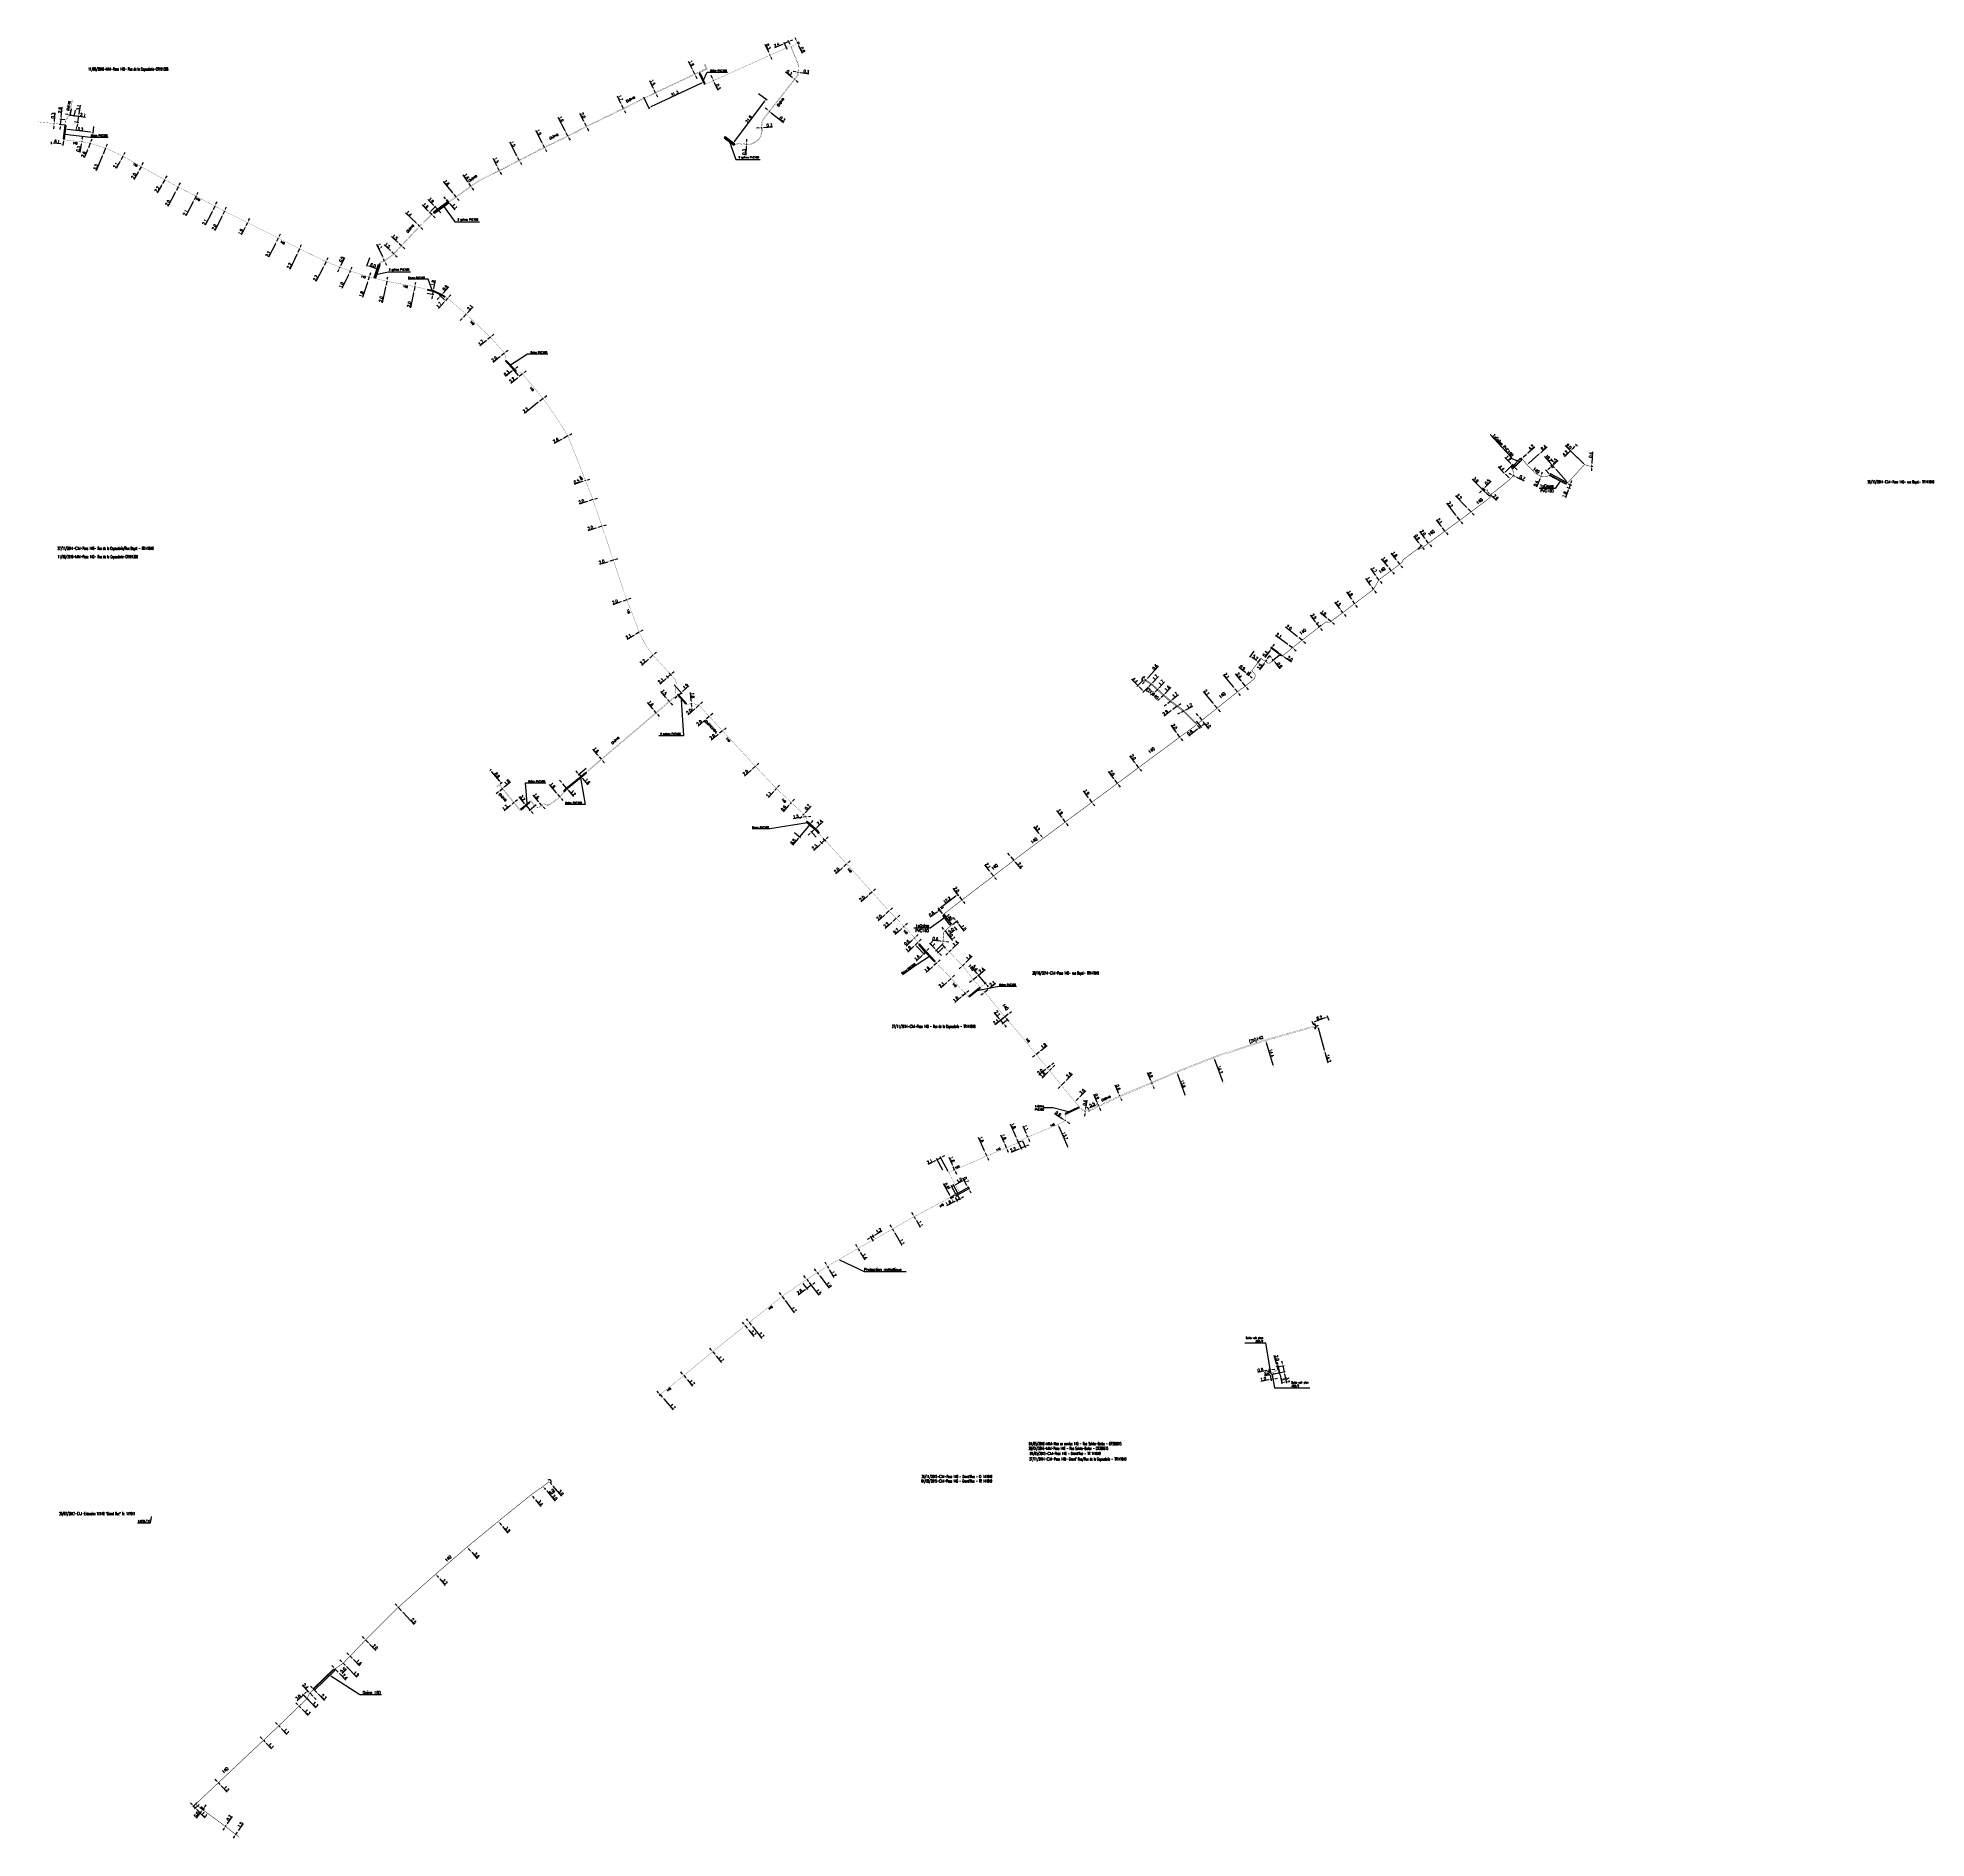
# Model space of a CAD drawing. Header units: millimetres. Extents: x 156000 to 156971, y 123070 to 123996.
import ezdxf
from ezdxf.enums import TextEntityAlignment as Align

# ---------------------------------------------------------------- set-up
doc = ezdxf.new("R2010")
doc.units = ezdxf.units.MM
doc.header["$PDMODE"] = 34
doc.linetypes.add('S_ST', pattern=[14, 8, -1.5, 0, -1.5, 0, -1.5, 0, -1.5])
doc.layers.get('0').update_dxf_attribs({"linetype": 'CONTINUOUS'})
doc.layers.get('Defpoints').update_dxf_attribs({"linetype": 'CONTINUOUS'})
for name, color, linetype in [('S_100', 5, 'CONTINUOUS'), ('S_300', 7, 'CONTINUOUS'), ('S_400', 7, 'CONTINUOUS'), ('S_420', 7, 'CONTINUOUS'), ('S_910', 7, 'CONTINUOUS')]:
    doc.layers.add(name, color=color, linetype=linetype)
doc.styles.add('M_ROMANS', font='ROMANS.shx', dxfattribs={"width": 0.75})
doc.styles.get("Standard").update_dxf_attribs({"font": 'romans.shx', "width": 0.85})
doc.dimstyles.get("Standard").update_dxf_attribs({"dimtxt": 1.5, "dimasz": 1.2, "dimexe": 0.625, "dimexo": 0.625, "dimgap": 0.25, "dimtad": 1, "dimdec": 1, "dimzin": 0, "dimdsep": 46, "dimtxsty": 'Standard', "dimcen": -0.5, "dimadec": 0, "dimazin": 0, "dimtfac": 1, "dimtdec": 1, "dimtmove": 0, "dimatfit": 3, "dimfxl": 0, "dimtolj": 1, "dimtzin": 0, "dimarcsym": 0})

# ---------------------------------------------------------------- blocks, each defined once
blk = doc.blocks.new('*D0')
at = {"layer": 'Defpoints', "color": 0, "linetype": 'Continuous', "transparency": 16777216}
for p in [(156102.68, 123073.44), (156102.68, 123073.44), (156101.81, 123072.22)]:
    blk.add_point(p, dxfattribs=at)
at = {"layer": 'S_100', "color": 0, "linetype": 'Continuous', "lineweight": -2, "transparency": 16777216}
for p, q in [((156101.81, 123072.22), (156102.68, 123073.44)), ((156103.38, 123074.42), (156105.81, 123077.83)), ((156101.12, 123071.24), (156100.42, 123070.26))]:
    blk.add_line(p, q, dxfattribs=at)
at = {"layer": 'S_100', "color": 0, "linetype": 'Continuous', "transparency": 16777216}
for points in [[(156103.22, 123074.53), (156103.54, 123074.3), (156102.68, 123073.44)], [(156100.96, 123071.35), (156101.28, 123071.12), (156101.81, 123072.22)]]:
    blk.add_solid(points, dxfattribs=at)
at = {"layer": 'S_100', "color": 0, "linetype": 'Continuous', "transparency": 16777216, "insert": (156104.12, 123077.19), "char_height": 1.5, "attachment_point": 5, "rotation": 54.60196}
blk.add_mtext('\\A1;1.5', dxfattribs=at)
blk = doc.blocks.new('*D1')
at = {"layer": 'Defpoints', "color": 0, "linetype": 'Continuous', "transparency": 16777216}
for p in [(156096.52, 123076.32), (156096.93, 123076.89), (156096.93, 123076.89)]:
    blk.add_point(p, dxfattribs=at)
at = {"layer": 'S_100', "color": 0, "linetype": 'Continuous', "lineweight": -2, "transparency": 16777216}
for p, q in [((156095.83, 123075.34), (156095.13, 123074.36)), ((156096.52, 123076.32), (156096.93, 123076.89)), ((156097.62, 123077.87), (156100.16, 123081.43))]:
    blk.add_line(p, q, dxfattribs=at)
at = {"layer": 'S_100', "color": 0, "linetype": 'Continuous', "transparency": 16777216}
for points in [[(156095.67, 123075.46), (156095.99, 123075.23), (156096.52, 123076.32)], [(156097.46, 123077.98), (156097.79, 123077.75), (156096.93, 123076.89)]]:
    blk.add_solid(points, dxfattribs=at)
at = {"layer": 'S_100', "color": 0, "linetype": 'Continuous', "transparency": 16777216, "insert": (156098.42, 123080.72), "char_height": 1.5, "attachment_point": 5, "rotation": 54.60196}
blk.add_mtext('\\A1;0.7', dxfattribs=at)
blk = doc.blocks.new('*D2')
at = {"layer": 'Defpoints', "color": 0, "linetype": 'Continuous', "transparency": 16777216}
for p in [(156082.96, 123086.44), (156083.32, 123086.92), (156085.2, 123085.52)]:
    blk.add_point(p, dxfattribs=at)
at = {"layer": 'S_100', "color": 0, "linetype": 'Continuous', "lineweight": -2, "transparency": 16777216}
for p, q in [((156084.12, 123084.08), (156081.51, 123080.58)), ((156083.46, 123086.07), (156085.34, 123084.67)), ((156083.82, 123086.55), (156085.7, 123085.15)), ((156085.2, 123085.52), (156084.84, 123085.04)), ((156085.92, 123086.48), (156086.64, 123087.44))]:
    blk.add_line(p, q, dxfattribs=at)
at = {"layer": 'S_100', "color": 0, "linetype": 'Continuous', "transparency": 16777216}
for points in [[(156083.96, 123084.2), (156084.28, 123083.96), (156084.84, 123085.04)], [(156085.76, 123086.6), (156086.08, 123086.36), (156085.2, 123085.52)]]:
    blk.add_solid(points, dxfattribs=at)
at = {"layer": 'S_100', "color": 0, "linetype": 'Continuous', "transparency": 16777216, "insert": (156081.66, 123082.45), "char_height": 1.5, "attachment_point": 5, "rotation": 53.23369}
blk.add_mtext('\\A1;0.6', dxfattribs=at)
blk = doc.blocks.new('*D3')
at = {"layer": 'Defpoints', "color": 0, "linetype": 'Continuous', "transparency": 16777216}
for p in [(156081.05, 123085.85), (156082.5, 123089.01), (156083.39, 123088.06)]:
    blk.add_point(p, dxfattribs=at)
at = {"layer": 'S_100', "color": 0, "linetype": 'Continuous', "lineweight": -2, "transparency": 16777216}
for p, q in [((156079.33, 123087.67), (156078.51, 123088.54)), ((156082.05, 123088.58), (156079.7, 123086.37)), ((156080.15, 123086.8), (156081.05, 123085.85)), ((156082.94, 123087.64), (156080.59, 123085.42)), ((156081.87, 123084.98), (156085.93, 123080.67))]:
    blk.add_line(p, q, dxfattribs=at)
at = {"layer": 'S_100', "color": 0, "linetype": 'Continuous', "transparency": 16777216}
for points in [[(156079.48, 123087.81), (156079.19, 123087.53), (156080.15, 123086.8)], [(156082.02, 123085.12), (156081.72, 123084.84), (156081.05, 123085.85)]]:
    blk.add_solid(points, dxfattribs=at)
at = {"layer": 'S_100', "color": 0, "linetype": 'Continuous', "transparency": 16777216, "insert": (156085.63, 123082.45), "char_height": 1.5, "attachment_point": 5, "rotation": 313.32629}
blk.add_mtext('\\A1;1.3', dxfattribs=at)
blk = doc.blocks.new('*D4')
at = {"layer": 'Defpoints', "color": 0, "linetype": 'Continuous', "transparency": 16777216}
for p in [(156092.89, 123098.81), (156093.7, 123097.93), (156093.7, 123097.93)]:
    blk.add_point(p, dxfattribs=at)
at = {"layer": 'S_100', "color": 0, "linetype": 'Continuous', "lineweight": -2, "transparency": 16777216}
for p, q in [((156092.08, 123099.69), (156091.26, 123100.57)), ((156092.89, 123098.81), (156093.7, 123097.93)), ((156094.52, 123097.05), (156097.36, 123093.97))]:
    blk.add_line(p, q, dxfattribs=at)
at = {"layer": 'S_100', "color": 0, "linetype": 'Continuous', "transparency": 16777216}
for points in [[(156092.22, 123099.83), (156091.93, 123099.56), (156092.89, 123098.81)], [(156094.67, 123097.19), (156094.37, 123096.91), (156093.7, 123097.93)]]:
    blk.add_solid(points, dxfattribs=at)
at = {"layer": 'S_100', "color": 0, "linetype": 'Continuous', "transparency": 16777216, "insert": (156097.08, 123095.75), "char_height": 1.5, "attachment_point": 5, "rotation": 312.74113}
blk.add_mtext('\\A1;1.2', dxfattribs=at)
blk = doc.blocks.new('*D5')
at = {"layer": 'Defpoints', "color": 0, "linetype": 'Continuous', "transparency": 16777216}
for p in [(156116.08, 123120.63), (156116.84, 123119.83), (156116.84, 123119.83)]:
    blk.add_point(p, dxfattribs=at)
at = {"layer": 'S_100', "color": 0, "linetype": 'Continuous', "lineweight": -2, "transparency": 16777216}
for p, q in [((156115.25, 123121.5), (156114.43, 123122.37)), ((156116.08, 123120.63), (156116.84, 123119.83)), ((156117.66, 123118.96), (156120.29, 123116.19))]:
    blk.add_line(p, q, dxfattribs=at)
at = {"layer": 'S_100', "color": 0, "linetype": 'Continuous', "transparency": 16777216}
for points in [[(156115.4, 123121.64), (156115.11, 123121.36), (156116.08, 123120.63)], [(156117.81, 123119.1), (156117.52, 123118.82), (156116.84, 123119.83)]]:
    blk.add_solid(points, dxfattribs=at)
at = {"layer": 'S_100', "color": 0, "linetype": 'Continuous', "transparency": 16777216, "insert": (156120.12, 123117.83), "char_height": 1.5, "attachment_point": 5, "rotation": 313.49494}
blk.add_mtext('\\A1;1.1', dxfattribs=at)
blk = doc.blocks.new('*D6')
at = {"layer": 'Defpoints', "color": 0, "linetype": 'Continuous', "transparency": 16777216}
for p in [(156123.99, 123128.12), (156124.74, 123127.32), (156124.74, 123127.32)]:
    blk.add_point(p, dxfattribs=at)
at = {"layer": 'S_100', "color": 0, "linetype": 'Continuous', "lineweight": -2, "transparency": 16777216}
for p, q in [((156123.16, 123129), (156122.34, 123129.87)), ((156123.99, 123128.12), (156124.74, 123127.32)), ((156125.56, 123126.45), (156128.18, 123123.66))]:
    blk.add_line(p, q, dxfattribs=at)
at = {"layer": 'S_100', "color": 0, "linetype": 'Continuous', "transparency": 16777216}
for points in [[(156123.31, 123129.13), (156123.02, 123128.86), (156123.99, 123128.12)], [(156125.71, 123126.58), (156125.42, 123126.31), (156124.74, 123127.32)]]:
    blk.add_solid(points, dxfattribs=at)
at = {"layer": 'S_100', "color": 0, "linetype": 'Continuous', "transparency": 16777216, "insert": (156128.01, 123125.3), "char_height": 1.5, "attachment_point": 5, "rotation": 313.21858}
blk.add_mtext('\\A1;1.1', dxfattribs=at)
blk = doc.blocks.new('*D7')
at = {"layer": 'Defpoints', "color": 0, "linetype": 'Continuous', "transparency": 16777216}
for p in [(156134.49, 123138.26), (156135.39, 123137.33), (156135.39, 123137.33)]:
    blk.add_point(p, dxfattribs=at)
at = {"layer": 'S_100', "color": 0, "linetype": 'Continuous', "lineweight": -2, "transparency": 16777216}
for p, q in [((156133.65, 123139.12), (156132.81, 123139.98)), ((156134.49, 123138.26), (156135.39, 123137.33)), ((156136.23, 123136.47), (156139.15, 123133.47))]:
    blk.add_line(p, q, dxfattribs=at)
at = {"layer": 'S_100', "color": 0, "linetype": 'Continuous', "transparency": 16777216}
for points in [[(156133.79, 123139.26), (156133.51, 123138.98), (156134.49, 123138.26)], [(156136.37, 123136.61), (156136.09, 123136.33), (156135.39, 123137.33)]]:
    blk.add_solid(points, dxfattribs=at)
at = {"layer": 'S_100', "color": 0, "linetype": 'Continuous', "transparency": 16777216, "insert": (156138.83, 123135.24), "char_height": 1.5, "attachment_point": 5, "rotation": 314.22845}
blk.add_mtext('\\A1;1.3', dxfattribs=at)
blk = doc.blocks.new('*D8')
at = {"layer": 'Defpoints', "color": 0, "linetype": 'Continuous', "transparency": 16777216}
for p in [(156138.49, 123142.16), (156139.38, 123141.21), (156139.38, 123141.21)]:
    blk.add_point(p, dxfattribs=at)
at = {"layer": 'S_100', "color": 0, "linetype": 'Continuous', "lineweight": -2, "transparency": 16777216}
for p, q in [((156137.66, 123143.03), (156136.84, 123143.9)), ((156138.49, 123142.16), (156139.38, 123141.21)), ((156140.21, 123140.34), (156143.08, 123137.3))]:
    blk.add_line(p, q, dxfattribs=at)
at = {"layer": 'S_100', "color": 0, "linetype": 'Continuous', "transparency": 16777216}
for points in [[(156137.81, 123143.17), (156137.52, 123142.89), (156138.49, 123142.16)], [(156140.35, 123140.48), (156140.06, 123140.2), (156139.38, 123141.21)]]:
    blk.add_solid(points, dxfattribs=at)
at = {"layer": 'S_100', "color": 0, "linetype": 'Continuous', "transparency": 16777216, "insert": (156142.78, 123139.07), "char_height": 1.5, "attachment_point": 5, "rotation": 313.3941}
blk.add_mtext('\\A1;1.3', dxfattribs=at)
blk = doc.blocks.new('*D9')
at = {"layer": 'Defpoints', "color": 0, "linetype": 'Continuous', "transparency": 16777216}
for p in [(156141.93, 123146.82), (156143.55, 123145.18), (156143.55, 123145.18)]:
    blk.add_point(p, dxfattribs=at)
at = {"layer": 'S_100', "color": 0, "linetype": 'Continuous', "lineweight": -2, "transparency": 16777216}
for p, q in [((156141.09, 123147.67), (156140.25, 123148.53)), ((156141.93, 123146.82), (156143.55, 123145.18)), ((156144.39, 123144.32), (156147.45, 123141.2))]:
    blk.add_line(p, q, dxfattribs=at)
at = {"layer": 'S_100', "color": 0, "linetype": 'Continuous', "transparency": 16777216}
for points in [[(156141.24, 123147.81), (156140.95, 123147.53), (156141.93, 123146.82)], [(156144.53, 123144.46), (156144.24, 123144.18), (156143.55, 123145.18)]]:
    blk.add_solid(points, dxfattribs=at)
at = {"layer": 'S_100', "color": 0, "linetype": 'Continuous', "transparency": 16777216, "insert": (156147.05, 123143.03), "char_height": 1.5, "attachment_point": 5, "rotation": 314.46967}
blk.add_mtext('\\A1;2.3', dxfattribs=at)
blk = doc.blocks.new('*D10')
at = {"layer": 'Defpoints', "color": 0, "linetype": 'Continuous', "transparency": 16777216}
for p in [(156136.61, 123144), (156139.89, 123144.95), (156140.92, 123139.6)]:
    blk.add_point(p, dxfattribs=at)
at = {"layer": 'S_100', "color": 0, "linetype": 'Continuous', "lineweight": -2, "transparency": 16777216}
for p, q in [((156136.61, 123144), (156133.49, 123140.93)), ((156140.48, 123140.05), (156136.17, 123144.44)), ((156137.9, 123145.26), (156137.46, 123144.84)), ((156139.45, 123145.39), (156138.31, 123146.55))]:
    blk.add_line(p, q, dxfattribs=at)
at = {"layer": 'S_100', "color": 0, "linetype": 'Continuous', "transparency": 16777216}
for points in [[(156137.32, 123144.98), (156137.6, 123144.69), (156136.61, 123144)], [(156137.76, 123145.4), (156138.04, 123145.12), (156138.75, 123146.1)]]:
    blk.add_solid(points, dxfattribs=at)
at = {"layer": 'S_100', "color": 0, "linetype": 'Continuous', "transparency": 16777216, "insert": (156133.92, 123142.76), "char_height": 1.5, "attachment_point": 5, "rotation": 44.46967}
blk.add_mtext('\\A1;3.0', dxfattribs=at)
blk = doc.blocks.new('*D11')
at = {"layer": 'Defpoints', "color": 0, "linetype": 'Continuous', "transparency": 16777216}
for p in [(156152.86, 123157.34), (156154.49, 123155.62), (156154.5, 123155.63)]:
    blk.add_point(p, dxfattribs=at)
at = {"layer": 'S_100', "color": 0, "linetype": 'Continuous', "lineweight": -2, "transparency": 16777216}
for p, q in [((156152.03, 123158.22), (156151.21, 123159.09)), ((156152.86, 123157.34), (156154.49, 123155.62)), ((156154.05, 123155.2), (156154.04, 123155.19)), ((156155.32, 123154.75), (156158.38, 123151.51))]:
    blk.add_line(p, q, dxfattribs=at)
at = {"layer": 'S_100', "color": 0, "linetype": 'Continuous', "transparency": 16777216}
for points in [[(156152.18, 123158.35), (156151.89, 123158.08), (156152.86, 123157.34)], [(156155.46, 123154.88), (156155.17, 123154.61), (156154.49, 123155.62)]]:
    blk.add_solid(points, dxfattribs=at)
at = {"layer": 'S_100', "color": 0, "linetype": 'Continuous', "transparency": 16777216, "insert": (156157.99, 123153.37), "char_height": 1.5, "attachment_point": 5, "rotation": 313.44287}
blk.add_mtext('\\A1;2.4', dxfattribs=at)
blk = doc.blocks.new('*D12')
at = {"layer": 'Defpoints', "color": 0, "linetype": 'Continuous', "transparency": 16777216}
for p in [(156155.94, 123154.35), (156155.94, 123154.35), (156159.52, 123157.84)]:
    blk.add_point(p, dxfattribs=at)
at = {"layer": 'S_100', "color": 0, "linetype": 'Continuous', "lineweight": -2, "transparency": 16777216}
blk.add_line((156158.66, 123157), (156156.8, 123155.19), dxfattribs=at)
at = {"layer": 'S_100', "color": 0, "linetype": 'Continuous', "transparency": 16777216}
for points in [[(156156.66, 123155.33), (156156.94, 123155.04), (156155.94, 123154.35)], [(156158.52, 123157.14), (156158.8, 123156.86), (156159.52, 123157.84)]]:
    blk.add_solid(points, dxfattribs=at)
at = {"layer": 'S_100', "color": 0, "linetype": 'Continuous', "transparency": 16777216, "insert": (156157.03, 123156.81), "char_height": 1.5, "attachment_point": 5, "rotation": 44.29217}
blk.add_mtext('\\A1;5.0', dxfattribs=at)
blk = doc.blocks.new('*D13')
at = {"layer": 'Defpoints', "color": 0, "linetype": 'Continuous', "transparency": 16777216}
for p in [(156157.1, 123160.31), (156158.15, 123159.24), (156158.15, 123159.24)]:
    blk.add_point(p, dxfattribs=at)
at = {"layer": 'S_100', "color": 0, "linetype": 'Continuous', "lineweight": -2, "transparency": 16777216}
for p, q in [((156156.26, 123161.17), (156155.43, 123162.03)), ((156157.1, 123160.31), (156158.15, 123159.24)), ((156158.99, 123158.38), (156164.19, 123153.05))]:
    blk.add_line(p, q, dxfattribs=at)
at = {"layer": 'S_100', "color": 0, "linetype": 'Continuous', "transparency": 16777216}
for points in [[(156156.41, 123161.31), (156156.12, 123161.03), (156157.1, 123160.31)], [(156159.13, 123158.52), (156158.84, 123158.24), (156158.15, 123159.24)]]:
    blk.add_solid(points, dxfattribs=at)
at = {"layer": 'S_100', "color": 0, "linetype": 'Continuous', "transparency": 16777216, "insert": (156163.86, 123154.82), "char_height": 1.5, "attachment_point": 5, "rotation": 314.29217}
blk.add_mtext('\\A1;1.5', dxfattribs=at)
blk = doc.blocks.new('*D14')
at = {"layer": 'Defpoints', "color": 0, "linetype": 'Continuous', "transparency": 16777216}
for p in [(156160.67, 123163.98), (156161.79, 123162.83), (156161.79, 123162.83)]:
    blk.add_point(p, dxfattribs=at)
at = {"layer": 'S_100', "color": 0, "linetype": 'Continuous', "lineweight": -2, "transparency": 16777216}
for p, q in [((156159.83, 123164.84), (156158.99, 123165.7)), ((156160.67, 123163.98), (156161.79, 123162.83)), ((156162.62, 123161.98), (156165.55, 123158.98))]:
    blk.add_line(p, q, dxfattribs=at)
at = {"layer": 'S_100', "color": 0, "linetype": 'Continuous', "transparency": 16777216}
for points in [[(156159.97, 123164.98), (156159.69, 123164.7), (156160.67, 123163.98)], [(156162.77, 123162.12), (156162.48, 123161.84), (156161.79, 123162.83)]]:
    blk.add_solid(points, dxfattribs=at)
at = {"layer": 'S_100', "color": 0, "linetype": 'Continuous', "transparency": 16777216, "insert": (156165.22, 123160.75), "char_height": 1.5, "attachment_point": 5, "rotation": 314.29217}
blk.add_mtext('\\A1;1.6', dxfattribs=at)
blk = doc.blocks.new('*D15')
at = {"layer": 'Defpoints', "color": 0, "linetype": 'Continuous', "transparency": 16777216}
for p in [(156168.63, 123172.28), (156170.03, 123170.85), (156170.03, 123170.85)]:
    blk.add_point(p, dxfattribs=at)
at = {"layer": 'S_100', "color": 0, "linetype": 'Continuous', "lineweight": -2, "transparency": 16777216}
for p, q in [((156167.79, 123173.14), (156166.95, 123174)), ((156168.63, 123172.28), (156170.03, 123170.85)), ((156170.87, 123169.99), (156173.93, 123166.87))]:
    blk.add_line(p, q, dxfattribs=at)
at = {"layer": 'S_100', "color": 0, "linetype": 'Continuous', "transparency": 16777216}
for points in [[(156167.94, 123173.28), (156167.65, 123173), (156168.63, 123172.28)], [(156171.01, 123170.13), (156170.73, 123169.85), (156170.03, 123170.85)]]:
    blk.add_solid(points, dxfattribs=at)
at = {"layer": 'S_100', "color": 0, "linetype": 'Continuous', "transparency": 16777216, "insert": (156173.53, 123168.7), "char_height": 1.5, "attachment_point": 5, "rotation": 314.36124}
blk.add_mtext('\\A1;2.0', dxfattribs=at)
blk = doc.blocks.new('*D16')
at = {"layer": 'Defpoints', "color": 0, "linetype": 'Continuous', "transparency": 16777216}
for p in [(156185.43, 123189.05), (156187.13, 123187.22), (156187.13, 123187.22)]:
    blk.add_point(p, dxfattribs=at)
at = {"layer": 'S_100', "color": 0, "linetype": 'Continuous', "lineweight": -2, "transparency": 16777216}
for p, q in [((156184.61, 123189.93), (156183.8, 123190.81)), ((156185.43, 123189.05), (156187.13, 123187.22)), ((156187.95, 123186.34), (156193.67, 123180.17))]:
    blk.add_line(p, q, dxfattribs=at)
at = {"layer": 'S_100', "color": 0, "linetype": 'Continuous', "transparency": 16777216}
for points in [[(156184.76, 123190.07), (156184.47, 123189.8), (156185.43, 123189.05)], [(156188.09, 123186.48), (156187.8, 123186.2), (156187.13, 123187.22)]]:
    blk.add_solid(points, dxfattribs=at)
at = {"layer": 'S_100', "color": 0, "linetype": 'Continuous', "transparency": 16777216, "insert": (156193.32, 123182.01), "char_height": 1.5, "attachment_point": 5, "rotation": 312.83396}
blk.add_mtext('\\A1;2.5', dxfattribs=at)
blk = doc.blocks.new('*D17')
at = {"layer": 'Defpoints', "color": 0, "linetype": 'Continuous', "transparency": 16777216}
for p in [(156204.69, 123206.14), (156206.75, 123203.69), (156206.75, 123203.69)]:
    blk.add_point(p, dxfattribs=at)
at = {"layer": 'S_100', "color": 0, "linetype": 'Continuous', "lineweight": -2, "transparency": 16777216}
for p, q in [((156205.46, 123205.22), (156205.98, 123204.61)), ((156206.75, 123203.69), (156209.56, 123200.34))]:
    blk.add_line(p, q, dxfattribs=at)
at = {"layer": 'S_100', "color": 0, "linetype": 'Continuous', "transparency": 16777216}
for points in [[(156205.62, 123205.35), (156205.31, 123205.09), (156204.69, 123206.14)], [(156206.13, 123204.74), (156205.83, 123204.48), (156206.75, 123203.69)]]:
    blk.add_solid(points, dxfattribs=at)
at = {"layer": 'S_100', "color": 0, "linetype": 'Continuous', "transparency": 16777216, "insert": (156209.31, 123202.2), "char_height": 1.5, "attachment_point": 5, "rotation": 310.01465}
blk.add_mtext('\\A1;3.2', dxfattribs=at)
blk = doc.blocks.new('*D18')
at = {"layer": 'Defpoints', "color": 0, "linetype": 'Continuous', "transparency": 16777216}
for p in [(156220.86, 123220.09), (156223.19, 123217.35), (156223.19, 123217.35)]:
    blk.add_point(p, dxfattribs=at)
at = {"layer": 'S_100', "color": 0, "linetype": 'Continuous', "lineweight": -2, "transparency": 16777216}
for p, q in [((156221.64, 123219.17), (156222.41, 123218.26)), ((156223.19, 123217.35), (156226.03, 123214.02))]:
    blk.add_line(p, q, dxfattribs=at)
at = {"layer": 'S_100', "color": 0, "linetype": 'Continuous', "transparency": 16777216}
for points in [[(156221.79, 123219.3), (156221.48, 123219.04), (156220.86, 123220.09)], [(156222.57, 123218.39), (156222.26, 123218.13), (156223.19, 123217.35)]]:
    blk.add_solid(points, dxfattribs=at)
at = {"layer": 'S_100', "color": 0, "linetype": 'Continuous', "transparency": 16777216, "insert": (156225.76, 123215.88), "char_height": 1.5, "attachment_point": 5, "rotation": 310.43928}
blk.add_mtext('\\A1;3.6', dxfattribs=at)
blk = doc.blocks.new('*D19')
at = {"layer": 'Defpoints', "color": 0, "linetype": 'Continuous', "transparency": 16777216}
for p in [(156236.85, 123233.27), (156239.08, 123230.56), (156239.08, 123230.56)]:
    blk.add_point(p, dxfattribs=at)
at = {"layer": 'S_100', "color": 0, "linetype": 'Continuous', "lineweight": -2, "transparency": 16777216}
for p, q in [((156237.62, 123232.34), (156238.31, 123231.49)), ((156239.08, 123230.56), (156241.85, 123227.18))]:
    blk.add_line(p, q, dxfattribs=at)
at = {"layer": 'S_100', "color": 0, "linetype": 'Continuous', "transparency": 16777216}
for points in [[(156237.77, 123232.47), (156237.46, 123232.21), (156236.85, 123233.27)], [(156238.47, 123231.62), (156238.16, 123231.36), (156239.08, 123230.56)]]:
    blk.add_solid(points, dxfattribs=at)
at = {"layer": 'S_100', "color": 0, "linetype": 'Continuous', "transparency": 16777216, "insert": (156241.62, 123229.04), "char_height": 1.5, "attachment_point": 5, "rotation": 309.37453}
blk.add_mtext('\\A1;3.5', dxfattribs=at)
blk = doc.blocks.new('*D20')
at = {"layer": 'Defpoints', "color": 0, "linetype": 'Continuous', "transparency": 16777216}
for p in [(156253.84, 123246.99), (156255.96, 123244.32), (156255.96, 123244.32)]:
    blk.add_point(p, dxfattribs=at)
at = {"layer": 'S_100', "color": 0, "linetype": 'Continuous', "lineweight": -2, "transparency": 16777216}
for p, q in [((156254.59, 123246.05), (156255.21, 123245.26)), ((156255.96, 123244.32), (156258.71, 123240.85))]:
    blk.add_line(p, q, dxfattribs=at)
at = {"layer": 'S_100', "color": 0, "linetype": 'Continuous', "transparency": 16777216}
for points in [[(156254.75, 123246.17), (156254.43, 123245.92), (156253.84, 123246.99)], [(156255.37, 123245.39), (156255.05, 123245.14), (156255.96, 123244.32)]]:
    blk.add_solid(points, dxfattribs=at)
at = {"layer": 'S_100', "color": 0, "linetype": 'Continuous', "transparency": 16777216, "insert": (156258.49, 123242.74), "char_height": 1.5, "attachment_point": 5, "rotation": 308.38188}
blk.add_mtext('\\A1;3.4', dxfattribs=at)
blk = doc.blocks.new('*D21')
at = {"layer": 'Defpoints', "color": 0, "linetype": 'Continuous', "transparency": 16777216}
for p in [(156266.71, 123249.32), (156266.71, 123249.32), (156263.64, 123246.75)]:
    blk.add_point(p, dxfattribs=at)
at = {"layer": 'S_100', "color": 0, "linetype": 'Continuous', "lineweight": -2, "transparency": 16777216}
blk.add_line((156264.56, 123247.52), (156265.79, 123248.55), dxfattribs=at)
at = {"layer": 'S_100', "color": 0, "linetype": 'Continuous', "transparency": 16777216}
for points in [[(156265.66, 123248.7), (156265.92, 123248.4), (156266.71, 123249.32)], [(156264.43, 123247.68), (156264.69, 123247.37), (156263.64, 123246.75)]]:
    blk.add_solid(points, dxfattribs=at)
at = {"layer": 'S_100', "color": 0, "linetype": 'Continuous', "transparency": 16777216, "insert": (156264.32, 123248.63), "char_height": 1.5, "attachment_point": 5, "rotation": 39.99647}
blk.add_mtext('\\A1;4.0', dxfattribs=at)
blk = doc.blocks.new('*D22')
at = {"layer": 'Defpoints', "color": 0, "linetype": 'Continuous', "transparency": 16777216}
for p in [(156259.87, 123251.25), (156261.8, 123248.95), (156261.8, 123248.95)]:
    blk.add_point(p, dxfattribs=at)
at = {"layer": 'S_100', "color": 0, "linetype": 'Continuous', "lineweight": -2, "transparency": 16777216}
for p, q in [((156260.64, 123250.33), (156261.03, 123249.87)), ((156261.8, 123248.95), (156266.17, 123243.73))]:
    blk.add_line(p, q, dxfattribs=at)
at = {"layer": 'S_100', "color": 0, "linetype": 'Continuous', "transparency": 16777216}
for points in [[(156260.79, 123250.46), (156260.49, 123250.2), (156259.87, 123251.25)], [(156261.18, 123250), (156260.87, 123249.74), (156261.8, 123248.95)]]:
    blk.add_solid(points, dxfattribs=at)
at = {"layer": 'S_100', "color": 0, "linetype": 'Continuous', "transparency": 16777216, "insert": (156265.92, 123245.59), "char_height": 1.5, "attachment_point": 5, "rotation": 309.99647}
blk.add_mtext('\\A1;3.0', dxfattribs=at)
blk = doc.blocks.new('*D23')
at = {"layer": 'Defpoints', "color": 0, "linetype": 'Continuous', "transparency": 16777216}
for p in [(156263.08, 123253.71), (156265, 123251.41), (156265, 123251.41)]:
    blk.add_point(p, dxfattribs=at)
at = {"layer": 'S_100', "color": 0, "linetype": 'Continuous', "lineweight": -2, "transparency": 16777216}
for p, q in [((156263.85, 123252.79), (156264.23, 123252.33)), ((156265, 123251.41), (156269.38, 123246.2))]:
    blk.add_line(p, q, dxfattribs=at)
at = {"layer": 'S_100', "color": 0, "linetype": 'Continuous', "transparency": 16777216}
for points in [[(156264, 123252.92), (156263.69, 123252.67), (156263.08, 123253.71)], [(156264.39, 123252.46), (156264.08, 123252.21), (156265, 123251.41)]]:
    blk.add_solid(points, dxfattribs=at)
at = {"layer": 'S_100', "color": 0, "linetype": 'Continuous', "transparency": 16777216, "insert": (156269.13, 123248.06), "char_height": 1.5, "attachment_point": 5, "rotation": 309.99647}
blk.add_mtext('\\A1;3.0', dxfattribs=at)
blk = doc.blocks.new('GIS_MODF')
at = {"color": 0, "linetype": 'Continuous', "flags": 128}
for points in [[(-2.18, -0.01), (-1.68, -0.01)], [(1.52, -0.01), (2.02, -0.01)]]:
    blk.add_lwpolyline(points, dxfattribs=at)
at = {"color": 0, "linetype": 'Continuous', "width": 0.5}
blk.add_attdef('DATE', text='', height=1.5, dxfattribs=at).set_placement((-2.5, -0.8), align=Align.RIGHT)
at = {"color": 0, "linetype": 'Continuous', "width": 1.771291}
blk.add_attdef('USER', text='', height=1.5, dxfattribs=at).set_placement((-1.51, -0.8), (1.28, -0.8), align=Align.FIT)
at = {"color": 0, "linetype": 'Continuous', "width": 0.5}
blk.add_attdef('DESC', (2.29, -0.8), '', height=1.5, dxfattribs=at)
blk = doc.blocks.new('M_300_02')
at = {"color": 0, "linetype": 'Continuous'}
blk.add_arc((0, 0), 1, 270, 90, dxfattribs=at)
at = {"color": 0, "linetype": 'Continuous', "width": 0.75, "flags": 3}
for tag, p in [('DEF_COUP', (0, -7.5)), ('DEF_TYPE', (0, -10)), ('DEF_LEG', (0, -5))]:
    blk.add_attdef(tag, text='', height=1.2, dxfattribs=at).set_placement(p, align=Align.MIDDLE)
blk = doc.blocks.new('*D26')
at = {"layer": 'Defpoints', "color": 0, "linetype": 'Continuous', "transparency": 16777216}
for p in [(156139.86, 123144.98), (156139.86, 123144.98), (156141.54, 123143.26)]:
    blk.add_point(p, dxfattribs=at)
at = {"layer": 'S_100', "color": 0, "linetype": 'Continuous', "lineweight": -2, "transparency": 16777216}
for p, q in [((156139.02, 123145.83), (156135.91, 123149)), ((156141.54, 123143.26), (156139.86, 123144.98)), ((156142.38, 123142.41), (156143.22, 123141.55))]:
    blk.add_line(p, q, dxfattribs=at)
at = {"layer": 'S_100', "color": 0, "linetype": 'Continuous', "transparency": 16777216}
for points in [[(156139.16, 123145.97), (156138.87, 123145.69), (156139.86, 123144.98)], [(156142.52, 123142.55), (156142.24, 123142.27), (156141.54, 123143.26)]]:
    blk.add_solid(points, dxfattribs=at)
at = {"layer": 'S_100', "color": 0, "linetype": 'Continuous', "transparency": 16777216, "insert": (156137.76, 123148.54), "char_height": 1.5, "attachment_point": 5, "rotation": 314.46967}
blk.add_mtext('\\A1;2.4', dxfattribs=at)
blk = doc.blocks.new('*D27')
at = {"layer": 'Defpoints', "color": 0, "linetype": 'Continuous', "transparency": 16777216}
for p in [(156791.37, 123787.01), (156792.42, 123785.99), (156795.68, 123776.91)]:
    blk.add_point(p, dxfattribs=at)
at = {"layer": 'S_100', "color": 0, "linetype": 'Continuous', "lineweight": -2, "transparency": 16777216}
for p, q in [((156788.43, 123784.01), (156785.38, 123780.89)), ((156795.23, 123777.35), (156787.99, 123784.45)), ((156790.53, 123786.15), (156789.27, 123784.87)), ((156791.97, 123786.42), (156790.93, 123787.45))]:
    blk.add_line(p, q, dxfattribs=at)
at = {"layer": 'S_100', "color": 0, "linetype": 'Continuous', "transparency": 16777216}
for points in [[(156789.13, 123785.01), (156789.42, 123784.73), (156788.43, 123784.01)], [(156790.39, 123786.29), (156790.68, 123786.01), (156791.37, 123787.01)]]:
    blk.add_solid(points, dxfattribs=at)
at = {"layer": 'S_100', "color": 0, "linetype": 'Continuous', "transparency": 16777216, "insert": (156785.77, 123782.72), "char_height": 1.5, "attachment_point": 5, "rotation": 45.58541}
blk.add_mtext('\\A1;4.2', dxfattribs=at)
blk = doc.blocks.new('*D28')
at = {"layer": 'Defpoints', "color": 0, "linetype": 'Continuous', "transparency": 16777216}
for p in [(156789.27, 123783.19), (156789.27, 123783.19), (156795.66, 123776.93)]:
    blk.add_point(p, dxfattribs=at)
at = {"layer": 'S_100', "color": 0, "linetype": 'Continuous', "lineweight": -2, "transparency": 16777216}
for p, q in [((156789.27, 123783.19), (156785.72, 123786.66)), ((156794.8, 123777.77), (156790.12, 123782.35))]:
    blk.add_line(p, q, dxfattribs=at)
at = {"layer": 'S_100', "color": 0, "linetype": 'Continuous', "transparency": 16777216}
for points in [[(156790.26, 123782.5), (156789.98, 123782.21), (156789.27, 123783.19)], [(156794.94, 123777.91), (156794.66, 123777.63), (156795.66, 123776.93)]]:
    blk.add_solid(points, dxfattribs=at)
at = {"layer": 'S_100', "color": 0, "linetype": 'Continuous', "transparency": 16777216, "insert": (156787.56, 123786.27), "char_height": 1.5, "attachment_point": 5, "rotation": 315.58541}
blk.add_mtext('\\A1;9.0', dxfattribs=at)
blk = doc.blocks.new('*D29')
at = {"layer": 'Defpoints', "color": 0, "linetype": 'Continuous', "transparency": 16777216}
for p in [(156778.69, 123776.02), (156779.79, 123774.78), (156777.85, 123771.7)]:
    blk.add_point(p, dxfattribs=at)
at = {"layer": 'S_100', "color": 0, "linetype": 'Continuous', "lineweight": -2, "transparency": 16777216}
for p, q in [((156777.43, 123772.16), (156775.66, 123774.17)), ((156776.97, 123774.5), (156777.79, 123775.22)), ((156779.37, 123775.25), (156778.28, 123776.49)), ((156778.69, 123776.02), (156782.07, 123779.02))]:
    blk.add_line(p, q, dxfattribs=at)
at = {"layer": 'S_100', "color": 0, "linetype": 'Continuous', "transparency": 16777216}
for points in [[(156776.84, 123774.64), (156777.1, 123774.35), (156776.07, 123773.7)], [(156777.66, 123775.37), (156777.93, 123775.07), (156778.69, 123776.02)]]:
    blk.add_solid(points, dxfattribs=at)
at = {"layer": 'S_100', "color": 0, "linetype": 'Continuous', "transparency": 16777216, "insert": (156780.22, 123778.72), "char_height": 1.5, "attachment_point": 5, "rotation": 41.57462}
blk.add_mtext('\\A1;3.5', dxfattribs=at)
blk = doc.blocks.new('*D30')
at = {"layer": 'Defpoints', "color": 0, "linetype": 'Continuous', "transparency": 16777216}
for p in [(156780.28, 123775.22), (156780.28, 123775.22), (156787.05, 123767.59)]:
    blk.add_point(p, dxfattribs=at)
at = {"layer": 'S_100', "color": 0, "linetype": 'Continuous', "lineweight": -2, "transparency": 16777216}
for p, q in [((156780.28, 123775.22), (156775.04, 123781.13)), ((156786.25, 123768.49), (156781.08, 123774.32))]:
    blk.add_line(p, q, dxfattribs=at)
at = {"layer": 'S_100', "color": 0, "linetype": 'Continuous', "transparency": 16777216}
for points in [[(156781.23, 123774.46), (156780.93, 123774.19), (156780.28, 123775.22)], [(156786.4, 123768.62), (156786.1, 123768.36), (156787.05, 123767.59)]]:
    blk.add_solid(points, dxfattribs=at)
at = {"layer": 'S_100', "color": 0, "linetype": 'Continuous', "transparency": 16777216, "insert": (156777.18, 123780.23), "char_height": 1.5, "attachment_point": 5, "rotation": 311.571}
blk.add_mtext('\\A1;10.2', dxfattribs=at)
blk = doc.blocks.new('*D31')
at = {"layer": 'Defpoints', "color": 0, "linetype": 'Continuous', "transparency": 16777216}
for p in [(156773.12, 123783.03), (156773.12, 123783.03), (156766.08, 123776.8)]:
    blk.add_point(p, dxfattribs=at)
at = {"layer": 'S_100', "color": 0, "linetype": 'Continuous', "lineweight": -2, "transparency": 16777216}
for p, q in [((156773.12, 123783.03), (156776.44, 123785.97)), ((156766.98, 123777.59), (156772.22, 123782.23))]:
    blk.add_line(p, q, dxfattribs=at)
at = {"layer": 'S_100', "color": 0, "linetype": 'Continuous', "transparency": 16777216}
for points in [[(156772.09, 123782.38), (156772.35, 123782.08), (156773.12, 123783.03)], [(156766.85, 123777.74), (156767.11, 123777.45), (156766.08, 123776.8)]]:
    blk.add_solid(points, dxfattribs=at)
at = {"layer": 'S_100', "color": 0, "linetype": 'Continuous', "transparency": 16777216, "insert": (156774.57, 123785.64), "char_height": 1.5, "attachment_point": 5, "rotation": 41.50356}
blk.add_mtext('\\A1;9.4', dxfattribs=at)
blk = doc.blocks.new('*D32')
at = {"layer": 'Defpoints', "color": 0, "linetype": 'Continuous', "transparency": 16777216}
for p in [(156758.44, 123776.73), (156758.64, 123775.21), (156754.39, 123772.59)]:
    blk.add_point(p, dxfattribs=at)
at = {"layer": 'S_100', "color": 0, "linetype": 'Continuous', "lineweight": -2, "transparency": 16777216}
for p, q in [((156757.58, 123777.57), (156754.59, 123780.5)), ((156754.82, 123773.03), (156758.88, 123777.17)), ((156759.3, 123775.89), (156758.44, 123776.73)), ((156759.08, 123775.66), (156759.73, 123776.33)), ((156760.15, 123775.05), (156761.01, 123774.21))]:
    blk.add_line(p, q, dxfattribs=at)
at = {"layer": 'S_100', "color": 0, "linetype": 'Continuous', "transparency": 16777216}
for points in [[(156757.72, 123777.71), (156757.44, 123777.42), (156758.44, 123776.73)], [(156760.29, 123775.19), (156760.01, 123774.9), (156759.3, 123775.89)]]:
    blk.add_solid(points, dxfattribs=at)
at = {"layer": 'S_100', "color": 0, "linetype": 'Continuous', "transparency": 16777216, "insert": (156756.36, 123780.17), "char_height": 1.5, "attachment_point": 5, "rotation": 315.5852}
blk.add_mtext('\\A1;1.2', dxfattribs=at)
blk = doc.blocks.new('*D33')
at = {"layer": 'Defpoints', "color": 0, "linetype": 'Continuous', "transparency": 16777216}
for p in [(156754.39, 123772.59), (156754.39, 123772.59), (156757.53, 123769.51)]:
    blk.add_point(p, dxfattribs=at)
at = {"layer": 'S_100', "color": 0, "linetype": 'Continuous', "lineweight": -2, "transparency": 16777216}
for p, q in [((156754.39, 123772.59), (156751.22, 123775.69)), ((156756.67, 123770.35), (156755.24, 123771.75))]:
    blk.add_line(p, q, dxfattribs=at)
at = {"layer": 'S_100', "color": 0, "linetype": 'Continuous', "transparency": 16777216}
for points in [[(156755.38, 123771.89), (156755.1, 123771.6), (156754.39, 123772.59)], [(156756.81, 123770.49), (156756.53, 123770.2), (156757.53, 123769.51)]]:
    blk.add_solid(points, dxfattribs=at)
at = {"layer": 'S_100', "color": 0, "linetype": 'Continuous', "transparency": 16777216, "insert": (156753.07, 123775.27), "char_height": 1.5, "attachment_point": 5, "rotation": 315.5852}
blk.add_mtext('\\A1;4.4', dxfattribs=at)
blk = doc.blocks.new('*D34')
at = {"layer": 'Defpoints', "color": 0, "linetype": 'Continuous', "transparency": 16777216}
for p in [(156766.51, 123782.88), (156766.51, 123782.88), (156763.39, 123780.07)]:
    blk.add_point(p, dxfattribs=at)
at = {"layer": 'S_100', "color": 0, "linetype": 'Continuous', "lineweight": -2, "transparency": 16777216}
for p, q in [((156766.51, 123782.88), (156770.1, 123786.13)), ((156762.98, 123780.53), (156762.98, 123780.53)), ((156764.28, 123780.87), (156765.62, 123782.08))]:
    blk.add_line(p, q, dxfattribs=at)
at = {"layer": 'S_100', "color": 0, "linetype": 'Continuous', "transparency": 16777216}
for points in [[(156765.49, 123782.23), (156765.75, 123781.93), (156766.51, 123782.88)], [(156764.15, 123781.02), (156764.42, 123780.72), (156763.39, 123780.07)]]:
    blk.add_solid(points, dxfattribs=at)
at = {"layer": 'S_100', "color": 0, "linetype": 'Continuous', "transparency": 16777216, "insert": (156768.26, 123785.81), "char_height": 1.5, "attachment_point": 5, "rotation": 42.12018}
blk.add_mtext('\\A1;4.2', dxfattribs=at)
blk = doc.blocks.new('*D35')
at = {"layer": 'Defpoints', "color": 0, "linetype": 'Continuous', "transparency": 16777216}
for p in [(156743.69, 123764.39), (156744.97, 123763.14), (156747.29, 123760.17)]:
    blk.add_point(p, dxfattribs=at)
at = {"layer": 'S_100', "color": 0, "linetype": 'Continuous', "lineweight": -2, "transparency": 16777216}
for p, q in [((156742.5, 123763.17), (156741.66, 123762.32)), ((156746.84, 123760.61), (156742.9, 123764.47)), ((156744.52, 123763.58), (156743.25, 123764.83)), ((156743.34, 123764.03), (156743.69, 123764.39)), ((156744.53, 123765.25), (156747.59, 123768.37))]:
    blk.add_line(p, q, dxfattribs=at)
at = {"layer": 'S_100', "color": 0, "linetype": 'Continuous', "transparency": 16777216}
for points in [[(156742.36, 123763.31), (156742.65, 123763.04), (156743.34, 123764.03)], [(156744.39, 123765.39), (156744.68, 123765.11), (156743.69, 123764.39)]]:
    blk.add_solid(points, dxfattribs=at)
at = {"layer": 'S_100', "color": 0, "linetype": 'Continuous', "transparency": 16777216, "insert": (156745.77, 123767.94), "char_height": 1.5, "attachment_point": 5, "rotation": 45.61359}
blk.add_mtext('\\A1;0.5', dxfattribs=at)
blk = doc.blocks.new('*D36')
at = {"layer": 'Defpoints', "color": 0, "linetype": 'Continuous', "transparency": 16777216}
for p in [(156744.97, 123763.14), (156745.26, 123763.44), (156747.04, 123761.11)]:
    blk.add_point(p, dxfattribs=at)
at = {"layer": 'S_100', "color": 0, "linetype": 'Continuous', "lineweight": -2, "transparency": 16777216}
for p, q in [((156745.41, 123763.59), (156745.7, 123763.89)), ((156746.12, 123762.61), (156746.48, 123762.26)), ((156747.34, 123761.42), (156750.42, 123758.4)), ((156747.48, 123761.56), (156747.77, 123761.86))]:
    blk.add_line(p, q, dxfattribs=at)
at = {"layer": 'S_100', "color": 0, "linetype": 'Continuous', "transparency": 16777216}
for points in [[(156746.26, 123762.75), (156745.98, 123762.46), (156745.26, 123763.44)], [(156746.62, 123762.4), (156746.34, 123762.11), (156747.34, 123761.42)]]:
    blk.add_solid(points, dxfattribs=at)
at = {"layer": 'S_100', "color": 0, "linetype": 'Continuous', "transparency": 16777216, "insert": (156750.01, 123760.2), "char_height": 1.5, "attachment_point": 5, "rotation": 315.61359}
blk.add_mtext('\\A1;2.9', dxfattribs=at)
blk = doc.blocks.new('*D37')
at = {"layer": 'Defpoints', "color": 0, "linetype": 'Continuous', "transparency": 16777216}
for p in [(156744.61, 123762.79), (156744.61, 123762.79), (156747.29, 123760.17)]:
    blk.add_point(p, dxfattribs=at)
at = {"layer": 'S_100', "color": 0, "linetype": 'Continuous', "lineweight": -2, "transparency": 16777216}
for p, q in [((156744.61, 123762.79), (156737.84, 123769.42)), ((156746.43, 123761.01), (156745.47, 123761.95))]:
    blk.add_line(p, q, dxfattribs=at)
at = {"layer": 'S_100', "color": 0, "linetype": 'Continuous', "transparency": 16777216}
for points in [[(156745.61, 123762.09), (156745.33, 123761.81), (156744.61, 123762.79)], [(156746.57, 123761.15), (156746.29, 123760.86), (156747.29, 123760.17)]]:
    blk.add_solid(points, dxfattribs=at)
at = {"layer": 'S_100', "color": 0, "linetype": 'Continuous', "transparency": 16777216, "insert": (156739.67, 123769.03), "char_height": 1.5, "attachment_point": 5, "rotation": 315.61359}
blk.add_mtext('\\A1;3.8', dxfattribs=at)
blk = doc.blocks.new('*D38')
at = {"layer": 'Defpoints', "color": 0, "linetype": 'Continuous', "transparency": 16777216}
for p in [(156735.74, 123754.14), (156735.74, 123754.14), (156737.27, 123752.56)]:
    blk.add_point(p, dxfattribs=at)
at = {"layer": 'S_100', "color": 0, "linetype": 'Continuous', "lineweight": -2, "transparency": 16777216}
for p, q in [((156734.91, 123755.01), (156729.27, 123760.85)), ((156735.29, 123753.71), (156735.29, 123753.71)), ((156737.27, 123752.56), (156735.74, 123754.14)), ((156736.82, 123752.13), (156736.82, 123752.13)), ((156738.1, 123751.7), (156738.93, 123750.83))]:
    blk.add_line(p, q, dxfattribs=at)
at = {"layer": 'S_100', "color": 0, "linetype": 'Continuous', "transparency": 16777216}
for points in [[(156735.05, 123755.15), (156734.76, 123754.87), (156735.74, 123754.14)], [(156738.24, 123751.84), (156737.96, 123751.56), (156737.27, 123752.56)]]:
    blk.add_solid(points, dxfattribs=at)
at = {"layer": 'S_100', "color": 0, "linetype": 'Continuous', "transparency": 16777216, "insert": (156731.09, 123760.41), "char_height": 1.5, "attachment_point": 5, "rotation": 313.97994}
blk.add_mtext('\\A1;2.2', dxfattribs=at)
blk = doc.blocks.new('*D39')
at = {"layer": 'Defpoints', "color": 0, "linetype": 'Continuous', "transparency": 16777216}
for p in [(156730.21, 123750.01), (156730.21, 123750.01), (156731.51, 123748.3)]:
    blk.add_point(p, dxfattribs=at)
at = {"layer": 'S_100', "color": 0, "linetype": 'Continuous', "lineweight": -2, "transparency": 16777216}
for p, q in [((156729.48, 123750.97), (156724.87, 123757.05)), ((156731.51, 123748.3), (156730.21, 123750.01)), ((156732.23, 123747.34), (156732.96, 123746.39))]:
    blk.add_line(p, q, dxfattribs=at)
at = {"layer": 'S_100', "color": 0, "linetype": 'Continuous', "transparency": 16777216}
for points in [[(156729.64, 123751.09), (156729.32, 123750.85), (156730.21, 123750.01)], [(156732.39, 123747.46), (156732.07, 123747.22), (156731.51, 123748.3)]]:
    blk.add_solid(points, dxfattribs=at)
at = {"layer": 'S_100', "color": 0, "linetype": 'Continuous', "transparency": 16777216, "insert": (156726.62, 123756.39), "char_height": 1.5, "attachment_point": 5, "rotation": 307.1832}
blk.add_mtext('\\A1;2.2', dxfattribs=at)
blk = doc.blocks.new('*D40')
at = {"layer": 'Defpoints', "color": 0, "linetype": 'Continuous', "transparency": 16777216}
for p in [(156798.32, 123776.09), (156799.4, 123776.41), (156799.4, 123776.41)]:
    blk.add_point(p, dxfattribs=at)
at = {"layer": 'S_100', "color": 0, "linetype": 'Continuous', "lineweight": -2, "transparency": 16777216}
for p, q in [((156799.5, 123777.61), (156799.95, 123783.4)), ((156798.95, 123776.05), (156799.99, 123775.96)), ((156799.28, 123774.82), (156799.18, 123773.62)), ((156799.37, 123776.01), (156799.4, 123776.41))]:
    blk.add_line(p, q, dxfattribs=at)
at = {"layer": 'S_100', "color": 0, "linetype": 'Continuous', "transparency": 16777216}
for points in [[(156799.08, 123774.83), (156799.47, 123774.8), (156799.37, 123776.01)], [(156799.3, 123777.62), (156799.69, 123777.59), (156799.4, 123776.41)]]:
    blk.add_solid(points, dxfattribs=at)
at = {"layer": 'S_100', "color": 0, "linetype": 'Continuous', "transparency": 16777216, "insert": (156798.83, 123781.86), "char_height": 1.5, "attachment_point": 5, "rotation": 85.48973}
blk.add_mtext('\\A1;0.4', dxfattribs=at)
blk = doc.blocks.new('*D41')
at = {"layer": 'Defpoints', "color": 0, "linetype": 'Continuous', "transparency": 16777216}
for p in [(156759.02, 123771.31), (156759.6, 123771.02), (156759.6, 123771.02)]:
    blk.add_point(p, dxfattribs=at)
at = {"layer": 'S_100', "color": 0, "linetype": 'Continuous', "lineweight": -2, "transparency": 16777216}
for p, q in [((156757.93, 123771.82), (156756.85, 123772.34)), ((156759.02, 123771.31), (156759.6, 123771.02)), ((156760.68, 123770.5), (156764.62, 123768.61))]:
    blk.add_line(p, q, dxfattribs=at)
at = {"layer": 'S_100', "color": 0, "linetype": 'Continuous', "transparency": 16777216}
for points in [[(156758.02, 123772.01), (156757.85, 123771.64), (156759.02, 123771.31)], [(156760.77, 123770.68), (156760.6, 123770.32), (156759.6, 123771.02)]]:
    blk.add_solid(points, dxfattribs=at)
at = {"layer": 'S_100', "color": 0, "linetype": 'Continuous', "transparency": 16777216, "insert": (156763.63, 123770.2), "char_height": 1.5, "attachment_point": 5, "rotation": 334.34247}
blk.add_mtext('\\A1;0.7', dxfattribs=at)
blk = doc.blocks.new('*D42')
at = {"layer": 'Defpoints', "color": 0, "linetype": 'Continuous', "transparency": 16777216}
for p in [(156722.62, 123744.33), (156722.62, 123744.33), (156723.85, 123742.69)]:
    blk.add_point(p, dxfattribs=at)
at = {"layer": 'S_100', "color": 0, "linetype": 'Continuous', "lineweight": -2, "transparency": 16777216}
for p, q in [((156721.9, 123745.29), (156719.5, 123748.5)), ((156723.85, 123742.69), (156722.62, 123744.33)), ((156724.57, 123741.73), (156725.29, 123740.77))]:
    blk.add_line(p, q, dxfattribs=at)
at = {"layer": 'S_100', "color": 0, "linetype": 'Continuous', "transparency": 16777216}
for points in [[(156722.06, 123745.41), (156721.74, 123745.17), (156722.62, 123744.33)], [(156724.73, 123741.85), (156724.41, 123741.61), (156723.85, 123742.69)]]:
    blk.add_solid(points, dxfattribs=at)
at = {"layer": 'S_100', "color": 0, "linetype": 'Continuous', "transparency": 16777216, "insert": (156721.14, 123747.97), "char_height": 1.5, "attachment_point": 5, "rotation": 306.83967}
blk.add_mtext('\\A1;2.1', dxfattribs=at)
blk = doc.blocks.new('*D43')
at = {"layer": 'Defpoints', "color": 0, "linetype": 'Continuous', "transparency": 16777216}
for p in [(156714.24, 123738.12), (156714.24, 123738.12), (156715.46, 123736.53)]:
    blk.add_point(p, dxfattribs=at)
at = {"layer": 'S_100', "color": 0, "linetype": 'Continuous', "lineweight": -2, "transparency": 16777216}
for p, q in [((156713.52, 123739.08), (156710.87, 123742.55)), ((156715.46, 123736.53), (156714.24, 123738.12)), ((156716.18, 123735.58), (156716.91, 123734.62))]:
    blk.add_line(p, q, dxfattribs=at)
at = {"layer": 'S_100', "color": 0, "linetype": 'Continuous', "transparency": 16777216}
for points in [[(156713.68, 123739.2), (156713.36, 123738.96), (156714.24, 123738.12)], [(156716.34, 123735.7), (156716.02, 123735.46), (156715.46, 123736.53)]]:
    blk.add_solid(points, dxfattribs=at)
at = {"layer": 'S_100', "color": 0, "linetype": 'Continuous', "transparency": 16777216, "insert": (156712.62, 123741.9), "char_height": 1.5, "attachment_point": 5, "rotation": 307.30569}
blk.add_mtext('\\A1;2.0', dxfattribs=at)
blk = doc.blocks.new('*D44')
at = {"layer": 'Defpoints', "color": 0, "linetype": 'Continuous', "transparency": 16777216}
for p in [(156699.54, 123727.07), (156699.54, 123727.07), (156700.63, 123725.64)]:
    blk.add_point(p, dxfattribs=at)
at = {"layer": 'S_100', "color": 0, "linetype": 'Continuous', "lineweight": -2, "transparency": 16777216}
for p, q in [((156698.81, 123728.02), (156696.27, 123731.35)), ((156700.63, 123725.64), (156699.54, 123727.07)), ((156701.36, 123724.68), (156702.08, 123723.73))]:
    blk.add_line(p, q, dxfattribs=at)
at = {"layer": 'S_100', "color": 0, "linetype": 'Continuous', "transparency": 16777216}
for points in [[(156698.97, 123728.14), (156698.65, 123727.9), (156699.54, 123727.07)], [(156701.52, 123724.8), (156701.2, 123724.56), (156700.63, 123725.64)]]:
    blk.add_solid(points, dxfattribs=at)
at = {"layer": 'S_100', "color": 0, "linetype": 'Continuous', "transparency": 16777216, "insert": (156697.97, 123730.77), "char_height": 1.5, "attachment_point": 5, "rotation": 307.32354}
blk.add_mtext('\\A1;1.8', dxfattribs=at)
blk = doc.blocks.new('*D45')
at = {"layer": 'Defpoints', "color": 0, "linetype": 'Continuous', "transparency": 16777216}
for p in [(156711.17, 123735.78), (156711.72, 123735.07), (156709.33, 123733.25)]:
    blk.add_point(p, dxfattribs=at)
at = {"layer": 'S_100', "color": 0, "linetype": 'Continuous', "lineweight": -2, "transparency": 16777216}
for p, q in [((156710.45, 123736.74), (156707.83, 123740.17)), ((156709.83, 123733.63), (156712.22, 123735.45)), ((156711.72, 123735.07), (156711.17, 123735.78)), ((156712.45, 123734.12), (156713.17, 123733.16))]:
    blk.add_line(p, q, dxfattribs=at)
at = {"layer": 'S_100', "color": 0, "linetype": 'Continuous', "transparency": 16777216}
for points in [[(156710.61, 123736.86), (156710.29, 123736.62), (156711.17, 123735.78)], [(156712.61, 123734.24), (156712.29, 123733.99), (156711.72, 123735.07)]]:
    blk.add_solid(points, dxfattribs=at)
at = {"layer": 'S_100', "color": 0, "linetype": 'Continuous', "transparency": 16777216, "insert": (156709.57, 123739.54), "char_height": 1.5, "attachment_point": 5, "rotation": 307.30569}
blk.add_mtext('\\A1;0.9', dxfattribs=at)
blk = doc.blocks.new('*D46')
at = {"layer": 'Defpoints', "color": 0, "linetype": 'Continuous', "transparency": 16777216}
for p in [(156695.15, 123723.72), (156695.15, 123723.72), (156696.26, 123722.37)]:
    blk.add_point(p, dxfattribs=at)
at = {"layer": 'S_100', "color": 0, "linetype": 'Continuous', "lineweight": -2, "transparency": 16777216}
for p, q in [((156694.39, 123724.65), (156691.22, 123728.48)), ((156695.63, 123724.12), (156695.63, 123724.12)), ((156696.26, 123722.37), (156695.15, 123723.72)), ((156696.75, 123722.77), (156696.75, 123722.77)), ((156697.03, 123721.45), (156697.79, 123720.52))]:
    blk.add_line(p, q, dxfattribs=at)
at = {"layer": 'S_100', "color": 0, "linetype": 'Continuous', "transparency": 16777216}
for points in [[(156694.54, 123724.78), (156694.23, 123724.52), (156695.15, 123723.72)], [(156697.18, 123721.58), (156696.87, 123721.32), (156696.26, 123722.37)]]:
    blk.add_solid(points, dxfattribs=at)
at = {"layer": 'S_100', "color": 0, "linetype": 'Continuous', "transparency": 16777216, "insert": (156692.95, 123727.96), "char_height": 1.5, "attachment_point": 5, "rotation": 309.53899}
blk.add_mtext('\\A1;1.8', dxfattribs=at)
blk = doc.blocks.new('*D47')
at = {"layer": 'Defpoints', "color": 0, "linetype": 'Continuous', "transparency": 16777216}
for p in [(156688.9, 123719.07), (156688.9, 123719.07), (156689.91, 123717.71)]:
    blk.add_point(p, dxfattribs=at)
at = {"layer": 'S_100', "color": 0, "linetype": 'Continuous', "lineweight": -2, "transparency": 16777216}
for p, q in [((156688.18, 123720.03), (156685.68, 123723.39)), ((156689.91, 123717.71), (156688.9, 123719.07)), ((156690.63, 123716.74), (156691.35, 123715.78))]:
    blk.add_line(p, q, dxfattribs=at)
at = {"layer": 'S_100', "color": 0, "linetype": 'Continuous', "transparency": 16777216}
for points in [[(156688.34, 123720.15), (156688.02, 123719.91), (156688.9, 123719.07)], [(156690.79, 123716.86), (156690.47, 123716.62), (156689.91, 123717.71)]]:
    blk.add_solid(points, dxfattribs=at)
at = {"layer": 'S_100', "color": 0, "linetype": 'Continuous', "transparency": 16777216, "insert": (156687.37, 123722.79), "char_height": 1.5, "attachment_point": 5, "rotation": 306.65711}
blk.add_mtext('\\A1;1.7', dxfattribs=at)
blk = doc.blocks.new('*D48')
at = {"layer": 'Defpoints', "color": 0, "linetype": 'Continuous', "transparency": 16777216}
for p in [(156686.33, 123713.9), (156686.33, 123713.9), (156687.14, 123712.76)]:
    blk.add_point(p, dxfattribs=at)
at = {"layer": 'S_100', "color": 0, "linetype": 'Continuous', "lineweight": -2, "transparency": 16777216}
for p, q in [((156685.64, 123714.89), (156683.19, 123718.36)), ((156687.14, 123712.76), (156686.33, 123713.9)), ((156687.83, 123711.78), (156688.52, 123710.8))]:
    blk.add_line(p, q, dxfattribs=at)
at = {"layer": 'S_100', "color": 0, "linetype": 'Continuous', "transparency": 16777216}
for points in [[(156685.81, 123715), (156685.48, 123714.77), (156686.33, 123713.9)], [(156688, 123711.9), (156687.67, 123711.66), (156687.14, 123712.76)]]:
    blk.add_solid(points, dxfattribs=at)
at = {"layer": 'S_100', "color": 0, "linetype": 'Continuous', "transparency": 16777216, "insert": (156684.89, 123717.69), "char_height": 1.5, "attachment_point": 5, "rotation": 305.19233}
blk.add_mtext('\\A1;1.4', dxfattribs=at)
blk = doc.blocks.new('*D49')
at = {"layer": 'Defpoints', "color": 0, "linetype": 'Continuous', "transparency": 16777216}
for p in [(156676.41, 123706.91), (156676.41, 123706.91), (156677.4, 123705.4)]:
    blk.add_point(p, dxfattribs=at)
at = {"layer": 'S_100', "color": 0, "linetype": 'Continuous', "lineweight": -2, "transparency": 16777216}
for p, q in [((156675.75, 123707.91), (156673.45, 123711.41)), ((156677.4, 123705.4), (156676.41, 123706.91)), ((156678.06, 123704.4), (156678.72, 123703.4))]:
    blk.add_line(p, q, dxfattribs=at)
at = {"layer": 'S_100', "color": 0, "linetype": 'Continuous', "transparency": 16777216}
for points in [[(156675.92, 123708.02), (156675.58, 123707.8), (156676.41, 123706.91)], [(156678.23, 123704.51), (156677.89, 123704.29), (156677.4, 123705.4)]]:
    blk.add_solid(points, dxfattribs=at)
at = {"layer": 'S_100', "color": 0, "linetype": 'Continuous', "transparency": 16777216, "insert": (156675.1, 123710.71), "char_height": 1.5, "attachment_point": 5, "rotation": 303.35064}
blk.add_mtext('\\A1;1.8', dxfattribs=at)
blk = doc.blocks.new('*D50')
at = {"layer": 'Defpoints', "color": 0, "linetype": 'Continuous', "transparency": 16777216}
for p in [(156663.82, 123697.38), (156663.82, 123697.38), (156665.23, 123696.27)]:
    blk.add_point(p, dxfattribs=at)
at = {"layer": 'S_100', "color": 0, "linetype": 'Continuous', "lineweight": -2, "transparency": 16777216}
for p, q in [((156662.88, 123698.13), (156659.59, 123700.72)), ((156665.23, 123696.27), (156663.82, 123697.38)), ((156666.18, 123695.53), (156667.12, 123694.78))]:
    blk.add_line(p, q, dxfattribs=at)
at = {"layer": 'S_100', "color": 0, "linetype": 'Continuous', "transparency": 16777216}
for points in [[(156663, 123698.28), (156662.75, 123697.97), (156663.82, 123697.38)], [(156666.3, 123695.68), (156666.05, 123695.37), (156665.23, 123696.27)]]:
    blk.add_solid(points, dxfattribs=at)
at = {"layer": 'S_100', "color": 0, "linetype": 'Continuous', "transparency": 16777216, "insert": (156661.38, 123700.58), "char_height": 1.5, "attachment_point": 5, "rotation": 321.72997}
blk.add_mtext('\\A1;1.8', dxfattribs=at)
blk = doc.blocks.new('*D51')
at = {"layer": 'Defpoints', "color": 0, "linetype": 'Continuous', "transparency": 16777216}
for p in [(156658.03, 123695.04), (156659.33, 123696.03), (156660.54, 123694.44)]:
    blk.add_point(p, dxfattribs=at)
at = {"layer": 'S_100', "color": 0, "linetype": 'Continuous', "lineweight": -2, "transparency": 16777216}
for p, q in [((156657.3, 123695.99), (156654.65, 123699.46)), ((156658.83, 123695.65), (156657.54, 123694.66)), ((156659.25, 123693.45), (156658.03, 123695.04)), ((156660.05, 123694.06), (156658.75, 123693.07)), ((156659.98, 123692.5), (156660.7, 123691.54))]:
    blk.add_line(p, q, dxfattribs=at)
at = {"layer": 'S_100', "color": 0, "linetype": 'Continuous', "transparency": 16777216}
for points in [[(156657.46, 123696.11), (156657.14, 123695.87), (156658.03, 123695.04)], [(156660.13, 123692.62), (156659.82, 123692.37), (156659.25, 123693.45)]]:
    blk.add_solid(points, dxfattribs=at)
at = {"layer": 'S_100', "color": 0, "linetype": 'Continuous', "transparency": 16777216, "insert": (156656.4, 123698.81), "char_height": 1.5, "attachment_point": 5, "rotation": 307.41063}
blk.add_mtext('\\A1;2.0', dxfattribs=at)
blk = doc.blocks.new('*D52')
at = {"layer": 'Defpoints', "color": 0, "linetype": 'Continuous', "transparency": 16777216}
for p in [(156635.04, 123676.85), (156635.04, 123676.85), (156639.09, 123679.04)]:
    blk.add_point(p, dxfattribs=at)
at = {"layer": 'S_100', "color": 0, "linetype": 'Continuous', "lineweight": -2, "transparency": 16777216}
for p, q in [((156634.29, 123677.79), (156633.55, 123678.73)), ((156638.6, 123678.65), (156635.04, 123675.84)), ((156635.04, 123676.85), (156635.53, 123676.22)), ((156636.28, 123675.28), (156638.99, 123671.85))]:
    blk.add_line(p, q, dxfattribs=at)
at = {"layer": 'S_100', "color": 0, "linetype": 'Continuous', "transparency": 16777216}
for points in [[(156634.45, 123677.92), (156634.14, 123677.67), (156635.04, 123676.85)], [(156636.43, 123675.41), (156636.12, 123675.16), (156635.53, 123676.22)]]:
    blk.add_solid(points, dxfattribs=at)
at = {"layer": 'S_100', "color": 0, "linetype": 'Continuous', "transparency": 16777216, "insert": (156638.79, 123673.72), "char_height": 1.5, "attachment_point": 5, "rotation": 308.30102}
blk.add_mtext('\\A1;0.8', dxfattribs=at)
blk = doc.blocks.new('*D53')
at = {"layer": 'Defpoints', "color": 0, "linetype": 'Continuous', "transparency": 16777216}
for p in [(156634.79, 123682.61), (156638.74, 123679.78), (156640.04, 123678.36)]:
    blk.add_point(p, dxfattribs=at)
at = {"layer": 'S_100', "color": 0, "linetype": 'Continuous', "lineweight": -2, "transparency": 16777216}
for p, q in [((156633.86, 123681.31), (156631.28, 123677.71)), ((156639.53, 123678.72), (156634.05, 123682.65)), ((156638.24, 123680.14), (156634.29, 123682.98)), ((156634.79, 123682.61), (156634.56, 123682.29)), ((156635.49, 123683.59), (156636.19, 123684.56))]:
    blk.add_line(p, q, dxfattribs=at)
at = {"layer": 'S_100', "color": 0, "linetype": 'Continuous', "transparency": 16777216}
for points in [[(156633.7, 123681.43), (156634.02, 123681.19), (156634.56, 123682.29)], [(156635.33, 123683.7), (156635.66, 123683.47), (156634.79, 123682.61)]]:
    blk.add_solid(points, dxfattribs=at)
at = {"layer": 'S_100', "color": 0, "linetype": 'Continuous', "transparency": 16777216, "insert": (156631.41, 123679.6), "char_height": 1.5, "attachment_point": 5, "rotation": 54.36069}
blk.add_mtext('\\A1;0.4', dxfattribs=at)
blk = doc.blocks.new('*D54')
at = {"layer": 'Defpoints', "color": 0, "linetype": 'Continuous', "transparency": 16777216}
for p in [(156638.74, 123679.78), (156638.74, 123679.78), (156640.37, 123678.61)]:
    blk.add_point(p, dxfattribs=at)
at = {"layer": 'S_100', "color": 0, "linetype": 'Continuous', "lineweight": -2, "transparency": 16777216}
for p, q in [((156637.77, 123680.48), (156636.79, 123681.18)), ((156638.74, 123679.78), (156640.37, 123678.61)), ((156641.34, 123677.91), (156644.9, 123675.37))]:
    blk.add_line(p, q, dxfattribs=at)
at = {"layer": 'S_100', "color": 0, "linetype": 'Continuous', "transparency": 16777216}
for points in [[(156637.89, 123680.64), (156637.65, 123680.32), (156638.74, 123679.78)], [(156641.46, 123678.08), (156641.23, 123677.75), (156640.37, 123678.61)]]:
    blk.add_solid(points, dxfattribs=at)
at = {"layer": 'S_100', "color": 0, "linetype": 'Continuous', "transparency": 16777216, "insert": (156644.19, 123677.1), "char_height": 1.5, "attachment_point": 5, "rotation": 324.36069}
blk.add_mtext('\\A1;2.0', dxfattribs=at)
blk = doc.blocks.new('*D55')
at = {"layer": 'Defpoints', "color": 0, "linetype": 'Continuous', "transparency": 16777216}
for p in [(156631.53, 123675.64), (156632.08, 123676.41), (156632.08, 123676.41)]:
    blk.add_point(p, dxfattribs=at)
at = {"layer": 'S_100', "color": 0, "linetype": 'Continuous', "lineweight": -2, "transparency": 16777216}
for p, q in [((156632.08, 123676.41), (156631.53, 123675.64)), ((156632.78, 123677.38), (156633.48, 123678.36)), ((156630.83, 123674.66), (156628.39, 123671.26))]:
    blk.add_line(p, q, dxfattribs=at)
at = {"layer": 'S_100', "color": 0, "linetype": 'Continuous', "transparency": 16777216}
for points in [[(156630.66, 123674.78), (156630.99, 123674.54), (156631.53, 123675.64)], [(156632.62, 123677.5), (156632.94, 123677.27), (156632.08, 123676.41)]]:
    blk.add_solid(points, dxfattribs=at)
at = {"layer": 'S_100', "color": 0, "linetype": 'Continuous', "transparency": 16777216, "insert": (156628.44, 123673.05), "char_height": 1.5, "attachment_point": 5, "rotation": 54.3609}
blk.add_mtext('\\A1;1.0', dxfattribs=at)
blk = doc.blocks.new('*D56')
at = {"layer": 'Defpoints', "color": 0, "linetype": 'Continuous', "transparency": 16777216}
for p in [(156623.65, 123678.43), (156625.83, 123681.37), (156629.21, 123677.28)]:
    blk.add_point(p, dxfattribs=at)
at = {"layer": 'S_100', "color": 0, "linetype": 'Continuous', "lineweight": -2, "transparency": 16777216}
for p, q in [((156625.46, 123680.87), (156623.28, 123677.92)), ((156626.83, 123676.08), (156624.62, 123677.71)), ((156628.84, 123676.78), (156627.42, 123674.86))]:
    blk.add_line(p, q, dxfattribs=at)
at = {"layer": 'S_100', "color": 0, "linetype": 'Continuous', "transparency": 16777216}
for points in [[(156624.74, 123677.87), (156624.5, 123677.55), (156623.65, 123678.43)], [(156626.95, 123676.24), (156626.71, 123675.92), (156627.79, 123675.36)]]:
    blk.add_solid(points, dxfattribs=at)
at = {"layer": 'S_100', "color": 0, "linetype": 'Continuous', "transparency": 16777216, "insert": (156626.32, 123677.7), "char_height": 1.5, "attachment_point": 5, "rotation": 323.50554}
blk.add_mtext('\\A1;5.2', dxfattribs=at)
blk = doc.blocks.new('*D57')
at = {"layer": 'Defpoints', "color": 0, "linetype": 'Continuous', "transparency": 16777216}
for p in [(156619.69, 123664.8), (156619.7, 123664.81), (156621.17, 123662.97)]:
    blk.add_point(p, dxfattribs=at)
at = {"layer": 'S_100', "color": 0, "linetype": 'Continuous', "lineweight": -2, "transparency": 16777216}
for p, q in [((156618.95, 123665.74), (156616.16, 123669.19)), ((156621.18, 123662.98), (156619.7, 123664.81)), ((156620.18, 123665.2), (156620.19, 123665.2)), ((156621.66, 123663.37), (156621.66, 123663.37)), ((156621.93, 123662.05), (156622.69, 123661.12))]:
    blk.add_line(p, q, dxfattribs=at)
at = {"layer": 'S_100', "color": 0, "linetype": 'Continuous', "transparency": 16777216}
for points in [[(156619.1, 123665.87), (156618.79, 123665.62), (156619.7, 123664.81)], [(156622.09, 123662.17), (156621.78, 123661.92), (156621.18, 123662.98)]]:
    blk.add_solid(points, dxfattribs=at)
at = {"layer": 'S_100', "color": 0, "linetype": 'Continuous', "transparency": 16777216, "insert": (156617.96, 123668.56), "char_height": 1.5, "attachment_point": 5, "rotation": 308.91858}
blk.add_mtext('\\A1;2.4', dxfattribs=at)
blk = doc.blocks.new('*D58')
at = {"layer": 'Defpoints', "color": 0, "linetype": 'Continuous', "transparency": 16777216}
for p in [(156615.75, 123661.6), (156615.75, 123661.6), (156617.07, 123659.97)]:
    blk.add_point(p, dxfattribs=at)
at = {"layer": 'S_100', "color": 0, "linetype": 'Continuous', "lineweight": -2, "transparency": 16777216}
for p, q in [((156615, 123662.53), (156609.92, 123668.83)), ((156615.27, 123661.21), (156615.27, 123661.21)), ((156617.07, 123659.97), (156615.75, 123661.6)), ((156616.59, 123659.57), (156616.59, 123659.57)), ((156617.83, 123659.03), (156618.58, 123658.1))]:
    blk.add_line(p, q, dxfattribs=at)
at = {"layer": 'S_100', "color": 0, "linetype": 'Continuous', "transparency": 16777216}
for points in [[(156615.15, 123662.66), (156614.84, 123662.41), (156615.75, 123661.6)], [(156617.98, 123659.16), (156617.67, 123658.91), (156617.07, 123659.97)]]:
    blk.add_solid(points, dxfattribs=at)
at = {"layer": 'S_100', "color": 0, "linetype": 'Continuous', "transparency": 16777216, "insert": (156611.58, 123668.37), "char_height": 1.5, "attachment_point": 5, "rotation": 308.91858}
blk.add_mtext('\\A1;2.1', dxfattribs=at)
blk = doc.blocks.new('*D59')
at = {"layer": 'Defpoints', "color": 0, "linetype": 'Continuous', "transparency": 16777216}
for p in [(156605.35, 123653.2), (156605.35, 123653.2), (156606.64, 123651.6)]:
    blk.add_point(p, dxfattribs=at)
at = {"layer": 'S_100', "color": 0, "linetype": 'Continuous', "lineweight": -2, "transparency": 16777216}
for p, q in [((156604.6, 123654.13), (156599.66, 123660.24)), ((156604.86, 123652.8), (156604.86, 123652.8)), ((156606.64, 123651.6), (156605.35, 123653.2)), ((156606.15, 123651.21), (156606.15, 123651.21)), ((156607.39, 123650.67), (156608.15, 123649.73))]:
    blk.add_line(p, q, dxfattribs=at)
at = {"layer": 'S_100', "color": 0, "linetype": 'Continuous', "transparency": 16777216}
for points in [[(156604.75, 123654.25), (156604.44, 123654), (156605.35, 123653.2)], [(156607.55, 123650.79), (156607.24, 123650.54), (156606.64, 123651.6)]]:
    blk.add_solid(points, dxfattribs=at)
at = {"layer": 'S_100', "color": 0, "linetype": 'Continuous', "transparency": 16777216, "insert": (156601.32, 123659.77), "char_height": 1.5, "attachment_point": 5, "rotation": 308.91822}
blk.add_mtext('\\A1;2.1', dxfattribs=at)
blk = doc.blocks.new('*D60')
at = {"layer": 'Defpoints', "color": 0, "linetype": 'Continuous', "transparency": 16777216}
for p in [(156597.55, 123646.93), (156597.55, 123646.93), (156598.8, 123645.37)]:
    blk.add_point(p, dxfattribs=at)
at = {"layer": 'S_100', "color": 0, "linetype": 'Continuous', "lineweight": -2, "transparency": 16777216}
for p, q in [((156596.8, 123647.87), (156596.05, 123648.81)), ((156597.55, 123646.93), (156598.8, 123645.37)), ((156599.55, 123644.44), (156602.29, 123641.03))]:
    blk.add_line(p, q, dxfattribs=at)
at = {"layer": 'S_100', "color": 0, "linetype": 'Continuous', "transparency": 16777216}
for points in [[(156596.95, 123647.99), (156596.64, 123647.74), (156597.55, 123646.93)], [(156599.71, 123644.56), (156599.4, 123644.31), (156598.8, 123645.37)]]:
    blk.add_solid(points, dxfattribs=at)
at = {"layer": 'S_100', "color": 0, "linetype": 'Continuous', "transparency": 16777216, "insert": (156602.08, 123642.89), "char_height": 1.5, "attachment_point": 5, "rotation": 308.74541}
blk.add_mtext('\\A1;2.0', dxfattribs=at)
blk = doc.blocks.new('*D61')
at = {"layer": 'Defpoints', "color": 0, "linetype": 'Continuous', "transparency": 16777216}
for p in [(156595.56, 123645.33), (156596.21, 123643.23), (156598.15, 123642.09)]:
    blk.add_point(p, dxfattribs=at)
at = {"layer": 'S_100', "color": 0, "linetype": 'Continuous', "lineweight": -2, "transparency": 16777216}
for p, q in [((156596.59, 123640.84), (156592.06, 123637.22)), ((156595.95, 123644.85), (156598.54, 123641.6)), ((156596.6, 123642.75), (156597.92, 123641.1)), ((156598.15, 123642.09), (156597.53, 123641.59)), ((156599.09, 123642.83), (156600.03, 123643.58))]:
    blk.add_line(p, q, dxfattribs=at)
at = {"layer": 'S_100', "color": 0, "linetype": 'Continuous', "transparency": 16777216}
for points in [[(156596.47, 123640.99), (156596.72, 123640.68), (156597.53, 123641.59)], [(156598.96, 123642.99), (156599.21, 123642.68), (156598.15, 123642.09)]]:
    blk.add_solid(points, dxfattribs=at)
at = {"layer": 'S_100', "color": 0, "linetype": 'Continuous', "transparency": 16777216, "insert": (156592.68, 123638.99), "char_height": 1.5, "attachment_point": 5, "rotation": 38.63529}
blk.add_mtext('\\A1;0.8', dxfattribs=at)
blk = doc.blocks.new('*D62')
at = {"layer": 'Defpoints', "color": 0, "linetype": 'Continuous', "transparency": 16777216}
for p in [(156773.09, 123770.59), (156773.09, 123770.59), (156773.23, 123770.96)]:
    blk.add_point(p, dxfattribs=at)
at = {"layer": 'S_100', "color": 0, "linetype": 'Continuous', "lineweight": -2, "transparency": 16777216}
for p, q in [((156773.68, 123772.08), (156774.12, 123773.19)), ((156772.64, 123769.47), (156771.01, 123765.35)), ((156773.23, 123770.96), (156773.09, 123770.59))]:
    blk.add_line(p, q, dxfattribs=at)
at = {"layer": 'S_100', "color": 0, "linetype": 'Continuous', "transparency": 16777216}
for points in [[(156772.46, 123769.55), (156772.83, 123769.4), (156773.09, 123770.59)], [(156773.49, 123772.15), (156773.86, 123772), (156773.23, 123770.96)]]:
    blk.add_solid(points, dxfattribs=at)
at = {"layer": 'S_100', "color": 0, "linetype": 'Continuous', "transparency": 16777216, "insert": (156770.68, 123767.22), "char_height": 1.5, "attachment_point": 5, "rotation": 68.38717}
blk.add_mtext('\\A1;0.4', dxfattribs=at)
blk = doc.blocks.new('*D63')
at = {"layer": 'Defpoints', "color": 0, "linetype": 'Continuous', "transparency": 16777216}
for p in [(156622.15, 123669.22), (156623.4, 123670.83), (156624.46, 123670.8)]:
    blk.add_point(p, dxfattribs=at)
at = {"layer": 'S_100', "color": 0, "linetype": 'Continuous', "lineweight": -2, "transparency": 16777216}
for p, q in [((156621.21, 123669.95), (156617.8, 123672.59)), ((156623.02, 123670.34), (156621.77, 123668.72)), ((156622.83, 123668.7), (156622.15, 123669.22)), ((156624.07, 123670.31), (156622.44, 123668.2)), ((156623.78, 123667.96), (156624.72, 123667.23))]:
    blk.add_line(p, q, dxfattribs=at)
at = {"layer": 'S_100', "color": 0, "linetype": 'Continuous', "transparency": 16777216}
for points in [[(156621.33, 123670.11), (156621.08, 123669.8), (156622.15, 123669.22)], [(156623.9, 123668.12), (156623.65, 123667.81), (156622.83, 123668.7)]]:
    blk.add_solid(points, dxfattribs=at)
at = {"layer": 'S_100', "color": 0, "linetype": 'Continuous', "transparency": 16777216, "insert": (156619.64, 123672.43), "char_height": 1.5, "attachment_point": 5, "rotation": 322.2546}
blk.add_mtext('\\A1;0.9', dxfattribs=at)
blk = doc.blocks.new('*D64')
at = {"layer": 'Defpoints', "color": 0, "linetype": 'Continuous', "transparency": 16777216}
for p in [(156588.36, 123649.6), (156588.36, 123649.6), (156589.42, 123650.16)]:
    blk.add_point(p, dxfattribs=at)
at = {"layer": 'S_100', "color": 0, "linetype": 'Continuous', "lineweight": -2, "transparency": 16777216}
for p, q in [((156587.3, 123649.04), (156586.24, 123648.48)), ((156588.36, 123649.6), (156589.42, 123650.16)), ((156590.48, 123650.73), (156594.18, 123652.68))]:
    blk.add_line(p, q, dxfattribs=at)
at = {"layer": 'S_100', "color": 0, "linetype": 'Continuous', "transparency": 16777216}
for points in [[(156587.2, 123649.22), (156587.39, 123648.87), (156588.36, 123649.6)], [(156590.39, 123650.9), (156590.57, 123650.55), (156589.42, 123650.16)]]:
    blk.add_solid(points, dxfattribs=at)
at = {"layer": 'S_100', "color": 0, "linetype": 'Continuous', "transparency": 16777216, "insert": (156592.39, 123652.87), "char_height": 1.5, "attachment_point": 5, "rotation": 27.87523}
blk.add_mtext('\\A1;1.2', dxfattribs=at)
blk = doc.blocks.new('*D65')
at = {"layer": 'Defpoints', "color": 0, "linetype": 'Continuous', "transparency": 16777216}
for p in [(156581.33, 123654.15), (156581.33, 123654.15), (156582.63, 123655.23)]:
    blk.add_point(p, dxfattribs=at)
at = {"layer": 'S_100', "color": 0, "linetype": 'Continuous', "lineweight": -2, "transparency": 16777216}
for p, q in [((156583.56, 123656), (156586.78, 123658.69)), ((156580.41, 123653.38), (156579.49, 123652.61)), ((156581.33, 123654.15), (156582.63, 123655.23))]:
    blk.add_line(p, q, dxfattribs=at)
at = {"layer": 'S_100', "color": 0, "linetype": 'Continuous', "transparency": 16777216}
for points in [[(156583.43, 123656.16), (156583.68, 123655.85), (156582.63, 123655.23)], [(156580.28, 123653.53), (156580.54, 123653.22), (156581.33, 123654.15)]]:
    blk.add_solid(points, dxfattribs=at)
at = {"layer": 'S_100', "color": 0, "linetype": 'Continuous', "transparency": 16777216, "insert": (156584.99, 123658.5), "char_height": 1.5, "attachment_point": 5, "rotation": 39.81885}
blk.add_mtext('\\A1;1.7', dxfattribs=at)
blk = doc.blocks.new('*D66')
at = {"layer": 'Defpoints', "color": 0, "linetype": 'Continuous', "transparency": 16777216}
for p in [(156571.58, 123662.82), (156571.58, 123662.82), (156572.78, 123664.02)]:
    blk.add_point(p, dxfattribs=at)
at = {"layer": 'S_100', "color": 0, "linetype": 'Continuous', "lineweight": -2, "transparency": 16777216}
for p, q in [((156573.63, 123664.88), (156576.58, 123667.85)), ((156570.73, 123661.97), (156569.89, 123661.12)), ((156571.58, 123662.82), (156572.78, 123664.02))]:
    blk.add_line(p, q, dxfattribs=at)
at = {"layer": 'S_100', "color": 0, "linetype": 'Continuous', "transparency": 16777216}
for points in [[(156570.59, 123662.11), (156570.88, 123661.83), (156571.58, 123662.82)], [(156573.48, 123665.02), (156573.77, 123664.73), (156572.78, 123664.02)]]:
    blk.add_solid(points, dxfattribs=at)
at = {"layer": 'S_100', "color": 0, "linetype": 'Continuous', "transparency": 16777216, "insert": (156574.82, 123667.49), "char_height": 1.5, "attachment_point": 5, "rotation": 45.16994}
blk.add_mtext('\\A1;1.7', dxfattribs=at)
blk = doc.blocks.new('*D67')
at = {"layer": 'Defpoints', "color": 0, "linetype": 'Continuous', "transparency": 16777216}
for p in [(156577.92, 123657.2), (156577.92, 123657.2), (156579.04, 123658.33)]:
    blk.add_point(p, dxfattribs=at)
at = {"layer": 'S_100', "color": 0, "linetype": 'Continuous', "lineweight": -2, "transparency": 16777216}
for p, q in [((156577.07, 123656.34), (156576.23, 123655.49)), ((156577.92, 123657.2), (156579.04, 123658.33)), ((156579.89, 123659.18), (156582.84, 123662.16))]:
    blk.add_line(p, q, dxfattribs=at)
at = {"layer": 'S_100', "color": 0, "linetype": 'Continuous', "transparency": 16777216}
for points in [[(156576.93, 123656.48), (156577.21, 123656.2), (156577.92, 123657.2)], [(156579.75, 123659.32), (156580.03, 123659.04), (156579.04, 123658.33)]]:
    blk.add_solid(points, dxfattribs=at)
at = {"layer": 'S_100', "color": 0, "linetype": 'Continuous', "transparency": 16777216, "insert": (156581.08, 123661.8), "char_height": 1.5, "attachment_point": 5, "rotation": 45.22814}
blk.add_mtext('\\A1;1.6', dxfattribs=at)
blk = doc.blocks.new('*D68')
at = {"layer": 'Defpoints', "color": 0, "linetype": 'Continuous', "transparency": 16777216}
for p in [(156574.78, 123659.98), (156574.78, 123659.98), (156575.94, 123661.22)]:
    blk.add_point(p, dxfattribs=at)
at = {"layer": 'S_100', "color": 0, "linetype": 'Continuous', "lineweight": -2, "transparency": 16777216}
for p, q in [((156573.96, 123659.1), (156573.14, 123658.22)), ((156574.78, 123659.98), (156575.94, 123661.22)), ((156576.76, 123662.1), (156579.61, 123665.17))]:
    blk.add_line(p, q, dxfattribs=at)
at = {"layer": 'S_100', "color": 0, "linetype": 'Continuous', "transparency": 16777216}
for points in [[(156573.82, 123659.24), (156574.11, 123658.97), (156574.78, 123659.98)], [(156576.61, 123662.24), (156576.9, 123661.96), (156575.94, 123661.22)]]:
    blk.add_solid(points, dxfattribs=at)
at = {"layer": 'S_100', "color": 0, "linetype": 'Continuous', "transparency": 16777216, "insert": (156577.86, 123664.75), "char_height": 1.5, "attachment_point": 5, "rotation": 47.00852}
blk.add_mtext('\\A1;1.7', dxfattribs=at)
blk = doc.blocks.new('*D69')
at = {"layer": 'Defpoints', "color": 0, "linetype": 'Continuous', "transparency": 16777216}
for p in [(156568.99, 123666.45), (156568.95, 123660.18), (156571.58, 123662.82)]:
    blk.add_point(p, dxfattribs=at)
at = {"layer": 'S_300', "color": 0, "linetype": 'Continuous', "lineweight": -2, "transparency": 16777216}
for p, q in [((156565.83, 123663.28), (156562.6, 123666.5)), ((156568.55, 123666.01), (156565.39, 123662.83)), ((156568.1, 123661.02), (156566.69, 123662.43)), ((156571.14, 123662.38), (156568.51, 123659.73))]:
    blk.add_line(p, q, dxfattribs=at)
at = {"layer": 'S_300', "color": 0, "linetype": 'Continuous', "transparency": 16777216}
for points in [[(156566.83, 123662.57), (156566.54, 123662.29), (156565.83, 123663.28)], [(156568.24, 123661.16), (156567.96, 123660.88), (156568.95, 123660.18)]]:
    blk.add_solid(points, dxfattribs=at)
at = {"layer": 'S_300', "color": 0, "linetype": 'Continuous', "transparency": 16777216, "insert": (156564.45, 123666.07), "char_height": 1.5, "attachment_point": 5, "rotation": 315.16994}
blk.add_mtext('\\A1;4.4', dxfattribs=at)
blk = doc.blocks.new('*D70')
at = {"layer": 'Defpoints', "color": 0, "linetype": 'Continuous', "transparency": 16777216}
for p in [(156786, 123765.48), (156786.62, 123767.17), (156787.69, 123764.86)]:
    blk.add_point(p, dxfattribs=at)
at = {"layer": 'S_100', "color": 0, "linetype": 'Continuous', "lineweight": -2, "transparency": 16777216}
for p, q in [((156787.27, 123763.73), (156785.82, 123759.8)), ((156786.59, 123765.26), (156788.27, 123764.64)), ((156787.21, 123766.95), (156788.89, 123766.33)), ((156788.31, 123766.55), (156787.69, 123764.86)), ((156788.72, 123767.67), (156789.14, 123768.8))]:
    blk.add_line(p, q, dxfattribs=at)
at = {"layer": 'S_100', "color": 0, "linetype": 'Continuous', "transparency": 16777216}
for points in [[(156787.08, 123763.8), (156787.46, 123763.66), (156787.69, 123764.86)], [(156788.53, 123767.74), (156788.91, 123767.61), (156788.31, 123766.55)]]:
    blk.add_solid(points, dxfattribs=at)
at = {"layer": 'S_100', "color": 0, "linetype": 'Continuous', "transparency": 16777216, "insert": (156785.4, 123761.55), "char_height": 1.5, "attachment_point": 5, "rotation": 69.79559}
blk.add_mtext('\\A1;1.8', dxfattribs=at)
blk = doc.blocks.new('*D71')
at = {"layer": 'Defpoints', "color": 0, "linetype": 'Continuous', "transparency": 16777216}
for p in [(156670.48, 123701.91), (156670.48, 123701.91), (156671.38, 123700.71)]:
    blk.add_point(p, dxfattribs=at)
at = {"layer": 'S_100', "color": 0, "linetype": 'Continuous', "lineweight": -2, "transparency": 16777216}
for p, q in [((156669.76, 123702.87), (156667.24, 123706.22)), ((156671.38, 123700.71), (156670.48, 123701.91)), ((156672.1, 123699.75), (156672.82, 123698.79))]:
    blk.add_line(p, q, dxfattribs=at)
at = {"layer": 'S_100', "color": 0, "linetype": 'Continuous', "transparency": 16777216}
for points in [[(156669.92, 123702.99), (156669.6, 123702.75), (156670.48, 123701.91)], [(156672.26, 123699.87), (156671.94, 123699.63), (156671.38, 123700.71)]]:
    blk.add_solid(points, dxfattribs=at)
at = {"layer": 'S_100', "color": 0, "linetype": 'Continuous', "transparency": 16777216, "insert": (156668.94, 123705.63), "char_height": 1.5, "attachment_point": 5, "rotation": 306.88083}
blk.add_mtext('\\A1;1.5', dxfattribs=at)
blk = doc.blocks.new('*D72')
at = {"layer": 'Defpoints', "color": 0, "linetype": 'Continuous', "transparency": 16777216}
for p in [(156648.82, 123687.74), (156648.82, 123687.74), (156650.34, 123686.53)]:
    blk.add_point(p, dxfattribs=at)
at = {"layer": 'S_100', "color": 0, "linetype": 'Continuous', "lineweight": -2, "transparency": 16777216}
for p, q in [((156647.88, 123688.49), (156641.76, 123693.35)), ((156650.34, 123686.53), (156648.82, 123687.74)), ((156651.28, 123685.78), (156652.22, 123685.03))]:
    blk.add_line(p, q, dxfattribs=at)
at = {"layer": 'S_100', "color": 0, "linetype": 'Continuous', "transparency": 16777216}
for points in [[(156648, 123688.64), (156647.75, 123688.33), (156648.82, 123687.74)], [(156651.41, 123685.94), (156651.16, 123685.62), (156650.34, 123686.53)]]:
    blk.add_solid(points, dxfattribs=at)
at = {"layer": 'S_100', "color": 0, "linetype": 'Continuous', "transparency": 16777216, "insert": (156643.62, 123693.14), "char_height": 1.5, "attachment_point": 5, "rotation": 321.51249}
blk.add_mtext('\\A1;2.0', dxfattribs=at)
blk = doc.blocks.new('*D73')
at = {"layer": 'Defpoints', "color": 0, "linetype": 'Continuous', "transparency": 16777216}
for p in [(156643.77, 123683.78), (156643.77, 123683.78), (156645.43, 123682.58)]:
    blk.add_point(p, dxfattribs=at)
at = {"layer": 'S_100', "color": 0, "linetype": 'Continuous', "lineweight": -2, "transparency": 16777216}
for p, q in [((156642.8, 123684.49), (156636.61, 123688.98)), ((156645.43, 123682.58), (156643.77, 123683.78)), ((156646.4, 123681.87), (156647.37, 123681.17))]:
    blk.add_line(p, q, dxfattribs=at)
at = {"layer": 'S_100', "color": 0, "linetype": 'Continuous', "transparency": 16777216}
for points in [[(156642.92, 123684.65), (156642.68, 123684.33), (156643.77, 123683.78)], [(156646.52, 123682.03), (156646.28, 123681.71), (156645.43, 123682.58)]]:
    blk.add_solid(points, dxfattribs=at)
at = {"layer": 'S_100', "color": 0, "linetype": 'Continuous', "transparency": 16777216, "insert": (156638.33, 123688.97), "char_height": 1.5, "attachment_point": 5, "rotation": 324.01394}
blk.add_mtext('\\A1;2.1', dxfattribs=at)
blk = doc.blocks.new('*D74')
at = {"layer": 'Defpoints', "color": 0, "linetype": 'Continuous', "transparency": 16777216}
for p in [(156569.87, 123665.91), (156570.24, 123666.31), (156570.24, 123666.31)]:
    blk.add_point(p, dxfattribs=at)
at = {"layer": 'S_100', "color": 0, "linetype": 'Continuous', "lineweight": -2, "transparency": 16777216}
for p, q in [((156569.87, 123665.91), (156570.24, 123666.31)), ((156571.04, 123667.21), (156576.49, 123673.25)), ((156569.07, 123665.01), (156568.26, 123664.12))]:
    blk.add_line(p, q, dxfattribs=at)
at = {"layer": 'S_100', "color": 0, "linetype": 'Continuous', "transparency": 16777216}
for points in [[(156568.92, 123665.15), (156569.21, 123664.88), (156569.87, 123665.91)], [(156570.89, 123667.34), (156571.19, 123667.07), (156570.24, 123666.31)]]:
    blk.add_solid(points, dxfattribs=at)
at = {"layer": 'S_100', "color": 0, "linetype": 'Continuous', "transparency": 16777216, "insert": (156574.69, 123672.74), "char_height": 1.5, "attachment_point": 5, "rotation": 47.95407}
blk.add_mtext('\\A1;0.6', dxfattribs=at)
blk = doc.blocks.new('*D75')
at = {"layer": 'Defpoints', "color": 0, "linetype": 'Continuous', "transparency": 16777216}
for p in [(156568.99, 123666.45), (156568.95, 123660.18), (156571.58, 123662.82)]:
    blk.add_point(p, dxfattribs=at)
at = {"layer": 'S_300', "color": 0, "linetype": 'Continuous', "lineweight": -2, "transparency": 16777216}
for p, q in [((156565.83, 123663.28), (156562.6, 123666.5)), ((156568.55, 123666.01), (156565.39, 123662.83)), ((156568.1, 123661.02), (156566.69, 123662.43)), ((156571.14, 123662.38), (156568.51, 123659.73))]:
    blk.add_line(p, q, dxfattribs=at)
at = {"layer": 'S_300', "color": 0, "linetype": 'Continuous', "transparency": 16777216}
for points in [[(156566.83, 123662.57), (156566.54, 123662.29), (156565.83, 123663.28)], [(156568.24, 123661.16), (156567.96, 123660.88), (156568.95, 123660.18)]]:
    blk.add_solid(points, dxfattribs=at)
at = {"layer": 'S_300', "color": 0, "linetype": 'Continuous', "transparency": 16777216, "insert": (156564.45, 123666.07), "char_height": 1.5, "attachment_point": 5, "rotation": 315.16994}
blk.add_mtext('\\A1;4.4', dxfattribs=at)
blk = doc.blocks.new('*D76')
at = {"layer": 'Defpoints', "color": 0, "linetype": 'Continuous', "transparency": 16777216}
for p in [(156463.53, 123547.42), (156464.1, 123546.68), (156465.74, 123545.46)]:
    blk.add_point(p, dxfattribs=at)
at = {"layer": 'S_100', "color": 0, "linetype": 'Continuous', "lineweight": -2, "transparency": 16777216}
for p, q in [((156464.91, 123548.49), (156465.86, 123549.23)), ((156462.58, 123546.68), (156459.12, 123544.01)), ((156463.72, 123547.17), (156463.15, 123547.91)), ((156463.96, 123547.76), (156463.53, 123547.42)), ((156465.36, 123545.96), (156463.58, 123548.25))]:
    blk.add_line(p, q, dxfattribs=at)
at = {"layer": 'S_100', "color": 0, "linetype": 'Continuous', "transparency": 16777216}
for points in [[(156462.46, 123546.84), (156462.7, 123546.53), (156463.53, 123547.42)], [(156464.79, 123548.65), (156465.03, 123548.33), (156463.96, 123547.76)]]:
    blk.add_solid(points, dxfattribs=at)
at = {"layer": 'S_100', "color": 0, "linetype": 'Continuous', "transparency": 16777216, "insert": (156459.76, 123545.77), "char_height": 1.5, "attachment_point": 5, "rotation": 37.75126}
blk.add_mtext('\\A1;0.6', dxfattribs=at)
blk = doc.blocks.new('*D77')
at = {"layer": 'Defpoints', "color": 0, "linetype": 'Continuous', "transparency": 16777216}
for p in [(156473.16, 123555.87), (156474.22, 123554.5), (156465.74, 123545.46)]:
    blk.add_point(p, dxfattribs=at)
at = {"layer": 'S_100', "color": 0, "linetype": 'Continuous', "lineweight": -2, "transparency": 16777216}
for p, q in [((156464.43, 123549.11), (156472.21, 123555.14)), ((156473.84, 123554.99), (156472.78, 123556.36)), ((156465.36, 123545.96), (156463.1, 123548.87))]:
    blk.add_line(p, q, dxfattribs=at)
at = {"layer": 'S_100', "color": 0, "linetype": 'Continuous', "transparency": 16777216}
for points in [[(156464.31, 123549.27), (156464.55, 123548.95), (156463.48, 123548.38)], [(156472.09, 123555.29), (156472.33, 123554.98), (156473.16, 123555.87)]]:
    blk.add_solid(points, dxfattribs=at)
at = {"layer": 'S_100', "color": 0, "linetype": 'Continuous', "transparency": 16777216, "insert": (156467.71, 123552.91), "char_height": 1.5, "attachment_point": 5, "rotation": 37.75137}
blk.add_mtext('\\A1;12.2', dxfattribs=at)
blk = doc.blocks.new('*D78')
at = {"layer": 'Defpoints', "color": 0, "linetype": 'Continuous', "transparency": 16777216}
for p in [(156474.22, 123554.5), (156474.22, 123554.5), (156475.42, 123552.96)]:
    blk.add_point(p, dxfattribs=at)
at = {"layer": 'S_100', "color": 0, "linetype": 'Continuous', "lineweight": -2, "transparency": 16777216}
for p, q in [((156473.49, 123555.45), (156470.81, 123558.9)), ((156475.42, 123552.96), (156474.22, 123554.5)), ((156474.72, 123554.88), (156474.72, 123554.88)), ((156475.91, 123553.34), (156475.91, 123553.34)), ((156476.15, 123552.01), (156476.89, 123551.06))]:
    blk.add_line(p, q, dxfattribs=at)
at = {"layer": 'S_100', "color": 0, "linetype": 'Continuous', "transparency": 16777216}
for points in [[(156473.65, 123555.57), (156473.33, 123555.32), (156474.22, 123554.5)], [(156476.31, 123552.13), (156475.99, 123551.88), (156475.42, 123552.96)]]:
    blk.add_solid(points, dxfattribs=at)
at = {"layer": 'S_100', "color": 0, "linetype": 'Continuous', "transparency": 16777216, "insert": (156472.57, 123558.26), "char_height": 1.5, "attachment_point": 5, "rotation": 307.75137}
blk.add_mtext('\\A1;2.0', dxfattribs=at)
blk = doc.blocks.new('*D79')
at = {"layer": 'Defpoints', "color": 0, "linetype": 'Continuous', "transparency": 16777216}
for p in [(156490.33, 123566.97), (156490.33, 123566.97), (156491.63, 123565.32)]:
    blk.add_point(p, dxfattribs=at)
at = {"layer": 'S_100', "color": 0, "linetype": 'Continuous', "lineweight": -2, "transparency": 16777216}
for p, q in [((156489.59, 123567.92), (156487.11, 123571.07)), ((156491.63, 123565.32), (156490.33, 123566.97)), ((156492.37, 123564.38), (156493.12, 123563.44))]:
    blk.add_line(p, q, dxfattribs=at)
at = {"layer": 'S_100', "color": 0, "linetype": 'Continuous', "transparency": 16777216}
for points in [[(156489.75, 123568.04), (156489.43, 123567.79), (156490.33, 123566.97)], [(156492.53, 123564.5), (156492.22, 123564.26), (156491.63, 123565.32)]]:
    blk.add_solid(points, dxfattribs=at)
at = {"layer": 'S_100', "color": 0, "linetype": 'Continuous', "transparency": 16777216, "insert": (156488.77, 123570.58), "char_height": 1.5, "attachment_point": 5, "rotation": 308.18181}
blk.add_mtext('\\A1;2.1', dxfattribs=at)
blk = doc.blocks.new('*D80')
at = {"layer": 'Defpoints', "color": 0, "linetype": 'Continuous', "transparency": 16777216}
for p in [(156500.55, 123575.11), (156500.55, 123575.11), (156502.04, 123573.29)]:
    blk.add_point(p, dxfattribs=at)
at = {"layer": 'S_100', "color": 0, "linetype": 'Continuous', "lineweight": -2, "transparency": 16777216}
for p, q in [((156499.79, 123576.04), (156499.02, 123576.96)), ((156500.07, 123574.71), (156500.07, 123574.71)), ((156500.55, 123575.11), (156502.04, 123573.29)), ((156501.56, 123572.9), (156501.56, 123572.9)), ((156502.81, 123572.37), (156505.62, 123568.95))]:
    blk.add_line(p, q, dxfattribs=at)
at = {"layer": 'S_100', "color": 0, "linetype": 'Continuous', "transparency": 16777216}
for points in [[(156499.94, 123576.16), (156499.63, 123575.91), (156500.55, 123575.11)], [(156502.96, 123572.5), (156502.65, 123572.24), (156502.04, 123573.29)]]:
    blk.add_solid(points, dxfattribs=at)
at = {"layer": 'S_100', "color": 0, "linetype": 'Continuous', "transparency": 16777216, "insert": (156505.37, 123570.83), "char_height": 1.5, "attachment_point": 5, "rotation": 309.45896}
blk.add_mtext('\\A1;2.4', dxfattribs=at)
blk = doc.blocks.new('*D81')
at = {"layer": 'Defpoints', "color": 0, "linetype": 'Continuous', "transparency": 16777216}
for p in [(156513.58, 123473.53), (156515.05, 123474.74), (156515.05, 123474.74)]:
    blk.add_point(p, dxfattribs=at)
at = {"layer": 'S_100', "color": 0, "linetype": 'Continuous', "lineweight": -2, "transparency": 16777216}
for p, q in [((156512.66, 123472.77), (156511.73, 123472.01)), ((156513.58, 123473.53), (156515.05, 123474.74)), ((156515.98, 123475.5), (156519.17, 123478.12))]:
    blk.add_line(p, q, dxfattribs=at)
at = {"layer": 'S_100', "color": 0, "linetype": 'Continuous', "transparency": 16777216}
for points in [[(156512.53, 123472.93), (156512.78, 123472.62), (156513.58, 123473.53)], [(156515.85, 123475.65), (156516.11, 123475.34), (156515.05, 123474.74)]]:
    blk.add_solid(points, dxfattribs=at)
at = {"layer": 'S_100', "color": 0, "linetype": 'Continuous', "transparency": 16777216, "insert": (156517.41, 123477.96), "char_height": 1.5, "attachment_point": 5, "rotation": 39.34676}
blk.add_mtext('\\A1;1.9', dxfattribs=at)
blk = doc.blocks.new('*D82')
at = {"layer": 'Defpoints', "color": 0, "linetype": 'Continuous', "transparency": 16777216}
for p in [(156519.3, 123466.42), (156520.85, 123467.69), (156520.85, 123467.69)]:
    blk.add_point(p, dxfattribs=at)
at = {"layer": 'S_100', "color": 0, "linetype": 'Continuous', "lineweight": -2, "transparency": 16777216}
for p, q in [((156518.38, 123465.66), (156515, 123462.88)), ((156520.85, 123467.69), (156519.3, 123466.42)), ((156521.77, 123468.45), (156522.7, 123469.22))]:
    blk.add_line(p, q, dxfattribs=at)
at = {"layer": 'S_100', "color": 0, "linetype": 'Continuous', "transparency": 16777216}
for points in [[(156518.25, 123465.81), (156518.5, 123465.5), (156519.3, 123466.42)], [(156521.64, 123468.61), (156521.9, 123468.3), (156520.85, 123467.69)]]:
    blk.add_solid(points, dxfattribs=at)
at = {"layer": 'S_100', "color": 0, "linetype": 'Continuous', "transparency": 16777216, "insert": (156515.59, 123464.66), "char_height": 1.5, "attachment_point": 5, "rotation": 39.48059}
blk.add_mtext('\\A1;2.0', dxfattribs=at)
blk = doc.blocks.new('*D83')
at = {"layer": 'Defpoints', "color": 0, "linetype": 'Continuous', "transparency": 16777216}
for p in [(156520.43, 123465.13), (156521.53, 123466.23), (156521.53, 123466.23)]:
    blk.add_point(p, dxfattribs=at)
at = {"layer": 'S_100', "color": 0, "linetype": 'Continuous', "lineweight": -2, "transparency": 16777216}
for p, q in [((156519.58, 123464.28), (156516.62, 123461.32)), ((156521.53, 123466.23), (156520.43, 123465.13)), ((156522.37, 123467.08), (156523.22, 123467.93))]:
    blk.add_line(p, q, dxfattribs=at)
at = {"layer": 'S_100', "color": 0, "linetype": 'Continuous', "transparency": 16777216}
for points in [[(156519.44, 123464.42), (156519.72, 123464.14), (156520.43, 123465.13)], [(156522.23, 123467.22), (156522.51, 123466.94), (156521.53, 123466.23)]]:
    blk.add_solid(points, dxfattribs=at)
at = {"layer": 'S_100', "color": 0, "linetype": 'Continuous', "transparency": 16777216, "insert": (156516.97, 123463.08), "char_height": 1.5, "attachment_point": 5, "rotation": 45.05835}
blk.add_mtext('\\A1;1.6', dxfattribs=at)
blk = doc.blocks.new('*D84')
at = {"layer": 'Defpoints', "color": 0, "linetype": 'Continuous', "transparency": 16777216}
for p in [(156526.56, 123457.6), (156528.37, 123459.41), (156528.37, 123459.41)]:
    blk.add_point(p, dxfattribs=at)
at = {"layer": 'S_100', "color": 0, "linetype": 'Continuous', "lineweight": -2, "transparency": 16777216}
for p, q in [((156529.21, 123460.26), (156532.3, 123463.35)), ((156525.72, 123456.75), (156524.87, 123455.9)), ((156526.56, 123457.6), (156528.37, 123459.41))]:
    blk.add_line(p, q, dxfattribs=at)
at = {"layer": 'S_100', "color": 0, "linetype": 'Continuous', "transparency": 16777216}
for points in [[(156525.58, 123456.89), (156525.86, 123456.61), (156526.56, 123457.6)], [(156529.07, 123460.4), (156529.35, 123460.11), (156528.37, 123459.41)]]:
    blk.add_solid(points, dxfattribs=at)
at = {"layer": 'S_100', "color": 0, "linetype": 'Continuous', "transparency": 16777216, "insert": (156530.47, 123462.93), "char_height": 1.5, "attachment_point": 5, "rotation": 45.07765}
blk.add_mtext('\\A1;2.6', dxfattribs=at)
blk = doc.blocks.new('*D85')
at = {"layer": 'Defpoints', "color": 0, "linetype": 'Continuous', "transparency": 16777216}
for p in [(156533.49, 123449.11), (156536.03, 123451.67), (156536.03, 123451.67)]:
    blk.add_point(p, dxfattribs=at)
at = {"layer": 'S_100', "color": 0, "linetype": 'Continuous', "lineweight": -2, "transparency": 16777216}
for p, q in [((156536.03, 123451.67), (156539.1, 123454.77)), ((156534.34, 123449.96), (156535.18, 123450.81))]:
    blk.add_line(p, q, dxfattribs=at)
at = {"layer": 'S_100', "color": 0, "linetype": 'Continuous', "transparency": 16777216}
for points in [[(156534.2, 123450.1), (156534.48, 123449.82), (156533.49, 123449.11)], [(156535.04, 123450.95), (156535.32, 123450.67), (156536.03, 123451.67)]]:
    blk.add_solid(points, dxfattribs=at)
at = {"layer": 'S_100', "color": 0, "linetype": 'Continuous', "transparency": 16777216, "insert": (156537.28, 123454.35), "char_height": 1.5, "attachment_point": 5, "rotation": 45.27234}
blk.add_mtext('\\A1;3.6', dxfattribs=at)
blk = doc.blocks.new('*D86')
at = {"layer": 'Defpoints', "color": 0, "linetype": 'Continuous', "transparency": 16777216}
for p in [(156538.82, 123444.07), (156538.82, 123444.07), (156538.89, 123444.46)]:
    blk.add_point(p, dxfattribs=at)
at = {"layer": 'S_100', "color": 0, "linetype": 'Continuous', "lineweight": -2, "transparency": 16777216}
for p, q in [((156538.62, 123442.89), (156538.43, 123441.7)), ((156538.82, 123444.07), (156538.89, 123444.46)), ((156539.09, 123445.65), (156539.81, 123450.02))]:
    blk.add_line(p, q, dxfattribs=at)
at = {"layer": 'S_100', "color": 0, "linetype": 'Continuous', "transparency": 16777216}
for points in [[(156538.43, 123442.92), (156538.82, 123442.85), (156538.82, 123444.07)], [(156538.89, 123445.68), (156539.28, 123445.62), (156538.89, 123444.46)]]:
    blk.add_solid(points, dxfattribs=at)
at = {"layer": 'S_100', "color": 0, "linetype": 'Continuous', "transparency": 16777216, "insert": (156538.56, 123448.59), "char_height": 1.5, "attachment_point": 5, "rotation": 80.5399}
blk.add_mtext('\\A1;0.4', dxfattribs=at)
blk = doc.blocks.new('*D87')
at = {"layer": 'Defpoints', "color": 0, "linetype": 'Continuous', "transparency": 16777216}
for p in [(156545.43, 123447.7), (156545.43, 123447.7), (156545.79, 123446.88)]:
    blk.add_point(p, dxfattribs=at)
at = {"layer": 'S_100', "color": 0, "linetype": 'Continuous', "lineweight": -2, "transparency": 16777216}
for p, q in [((156544.96, 123448.8), (156543.19, 123452.86)), ((156545.79, 123446.88), (156545.43, 123447.7)), ((156546.27, 123445.78), (156546.75, 123444.68))]:
    blk.add_line(p, q, dxfattribs=at)
at = {"layer": 'S_100', "color": 0, "linetype": 'Continuous', "transparency": 16777216}
for points in [[(156545.14, 123448.88), (156544.77, 123448.72), (156545.43, 123447.7)], [(156546.46, 123445.86), (156546.09, 123445.7), (156545.79, 123446.88)]]:
    blk.add_solid(points, dxfattribs=at)
at = {"layer": 'S_100', "color": 0, "linetype": 'Continuous', "transparency": 16777216, "insert": (156544.73, 123451.83), "char_height": 1.5, "attachment_point": 5, "rotation": 293.53828}
blk.add_mtext('\\A1;0.9', dxfattribs=at)
blk = doc.blocks.new('*D88')
at = {"layer": 'Defpoints', "color": 0, "linetype": 'Continuous', "transparency": 16777216}
for p in [(156556.41, 123452.48), (156556.41, 123452.48), (156556.63, 123451.98)]:
    blk.add_point(p, dxfattribs=at)
at = {"layer": 'S_100', "color": 0, "linetype": 'Continuous', "lineweight": -2, "transparency": 16777216}
for p, q in [((156555.93, 123453.58), (156554.18, 123457.59)), ((156556.63, 123451.98), (156556.41, 123452.48)), ((156557.11, 123450.88), (156557.59, 123449.78))]:
    blk.add_line(p, q, dxfattribs=at)
at = {"layer": 'S_100', "color": 0, "linetype": 'Continuous', "transparency": 16777216}
for points in [[(156556.11, 123453.66), (156555.75, 123453.5), (156556.41, 123452.48)], [(156557.29, 123450.96), (156556.93, 123450.8), (156556.63, 123451.98)]]:
    blk.add_solid(points, dxfattribs=at)
at = {"layer": 'S_100', "color": 0, "linetype": 'Continuous', "transparency": 16777216, "insert": (156555.73, 123456.54), "char_height": 1.5, "attachment_point": 5, "rotation": 293.53828}
blk.add_mtext('\\A1;0.6', dxfattribs=at)
blk = doc.blocks.new('*D89')
at = {"layer": 'Defpoints', "color": 0, "linetype": 'Continuous', "transparency": 16777216}
for p in [(156573.01, 123458.94), (156573.35, 123458.15), (156573.35, 123458.15)]:
    blk.add_point(p, dxfattribs=at)
at = {"layer": 'S_100', "color": 0, "linetype": 'Continuous', "lineweight": -2, "transparency": 16777216}
for p, q in [((156572.54, 123460.04), (156570.84, 123464)), ((156572.44, 123458.69), (156572.44, 123458.69)), ((156572.77, 123457.91), (156572.77, 123457.91)), ((156573.35, 123458.15), (156573.01, 123458.94)), ((156573.82, 123457.05), (156574.29, 123455.95))]:
    blk.add_line(p, q, dxfattribs=at)
at = {"layer": 'S_100', "color": 0, "linetype": 'Continuous', "transparency": 16777216}
for points in [[(156572.73, 123460.12), (156572.36, 123459.96), (156573.01, 123458.94)], [(156574.01, 123457.13), (156573.64, 123456.97), (156573.35, 123458.15)]]:
    blk.add_solid(points, dxfattribs=at)
at = {"layer": 'S_100', "color": 0, "linetype": 'Continuous', "transparency": 16777216, "insert": (156572.37, 123462.97), "char_height": 1.5, "attachment_point": 5, "rotation": 293.20183}
blk.add_mtext('\\A1;0.9', dxfattribs=at)
blk = doc.blocks.new('*D90')
at = {"layer": 'Defpoints', "color": 0, "linetype": 'Continuous', "transparency": 16777216}
for p in [(156585.87, 123464.47), (156590.37, 123451.63), (156590.37, 123451.63)]:
    blk.add_point(p, dxfattribs=at)
at = {"layer": 'S_100', "color": 0, "linetype": 'Continuous', "lineweight": -2, "transparency": 16777216}
blk.add_line((156586.26, 123463.33), (156589.97, 123452.76), dxfattribs=at)
at = {"layer": 'S_100', "color": 0, "linetype": 'Continuous', "transparency": 16777216}
for points in [[(156586.45, 123463.4), (156586.07, 123463.27), (156585.87, 123464.47)], [(156590.16, 123452.83), (156589.78, 123452.7), (156590.37, 123451.63)]]:
    blk.add_solid(points, dxfattribs=at)
at = {"layer": 'S_100', "color": 0, "linetype": 'Continuous', "transparency": 16777216, "insert": (156589.06, 123458.38), "char_height": 1.5, "attachment_point": 5, "rotation": 289.31672}
blk.add_mtext('\\A1;13.6', dxfattribs=at)
blk = doc.blocks.new('*D91')
at = {"layer": 'Defpoints', "color": 0, "linetype": 'Continuous', "transparency": 16777216}
for p in [(156604.84, 123471.96), (156609.78, 123458.65), (156609.78, 123458.65)]:
    blk.add_point(p, dxfattribs=at)
at = {"layer": 'S_100', "color": 0, "linetype": 'Continuous', "lineweight": -2, "transparency": 16777216}
for p, q in [((156605.26, 123470.84), (156609.36, 123459.77)), ((156610.37, 123458.86), (156610.37, 123458.86))]:
    blk.add_line(p, q, dxfattribs=at)
at = {"layer": 'S_100', "color": 0, "linetype": 'Continuous', "transparency": 16777216}
for points in [[(156605.45, 123470.9), (156605.07, 123470.77), (156604.84, 123471.96)], [(156609.55, 123459.84), (156609.18, 123459.7), (156609.78, 123458.65)]]:
    blk.add_solid(points, dxfattribs=at)
at = {"layer": 'S_100', "color": 0, "linetype": 'Continuous', "transparency": 16777216, "insert": (156608.25, 123465.65), "char_height": 1.5, "attachment_point": 5, "rotation": 290.35317}
blk.add_mtext('\\A1;14.2', dxfattribs=at)
blk = doc.blocks.new('*D92')
at = {"layer": 'Defpoints', "color": 0, "linetype": 'Continuous', "transparency": 16777216}
for p in [(156631.58, 123480.8), (156635.72, 123467.06), (156635.72, 123467.06)]:
    blk.add_point(p, dxfattribs=at)
at = {"layer": 'S_100', "color": 0, "linetype": 'Continuous', "lineweight": -2, "transparency": 16777216}
for p, q in [((156630.98, 123480.62), (156630.98, 123480.62)), ((156631.93, 123479.66), (156635.37, 123468.21))]:
    blk.add_line(p, q, dxfattribs=at)
at = {"layer": 'S_100', "color": 0, "linetype": 'Continuous', "transparency": 16777216}
for points in [[(156632.12, 123479.71), (156631.74, 123479.6), (156631.58, 123480.8)], [(156635.57, 123468.27), (156635.18, 123468.16), (156635.72, 123467.06)]]:
    blk.add_solid(points, dxfattribs=at)
at = {"layer": 'S_100', "color": 0, "linetype": 'Continuous', "transparency": 16777216, "insert": (156634.61, 123474.22), "char_height": 1.5, "attachment_point": 5, "rotation": 286.76048}
blk.add_mtext('\\A1;14.4', dxfattribs=at)
blk = doc.blocks.new('*D93')
at = {"layer": 'Defpoints', "color": 0, "linetype": 'Continuous', "transparency": 16777216}
for p in [(156656.57, 123487.87), (156662.1, 123474.67), (156662.1, 123474.67)]:
    blk.add_point(p, dxfattribs=at)
at = {"layer": 'S_300', "color": 0, "linetype": 'Continuous', "lineweight": -2, "transparency": 16777216}
for p, q in [((156657.17, 123488.04), (156658.88, 123488.52)), ((156658.6, 123487.19), (156661.78, 123475.83)), ((156662.1, 123474.67), (156663.64, 123469.18))]:
    blk.add_line(p, q, dxfattribs=at)
at = {"layer": 'S_300', "color": 0, "linetype": 'Continuous', "transparency": 16777216}
for points in [[(156658.79, 123487.25), (156658.41, 123487.14), (156658.27, 123488.35)], [(156661.97, 123475.88), (156661.58, 123475.77), (156662.1, 123474.67)]]:
    blk.add_solid(points, dxfattribs=at)
at = {"layer": 'S_300', "color": 0, "linetype": 'Continuous', "transparency": 16777216, "insert": (156664.03, 123471.47), "char_height": 1.5, "attachment_point": 5, "rotation": 285.63076}
blk.add_mtext('\\A1;14.2', dxfattribs=at)
blk = doc.blocks.new('*D94')
at = {"layer": 'Defpoints', "color": 0, "linetype": 'Continuous', "transparency": 16777216}
for p in [(156663.46, 123492.83), (156656.57, 123487.87), (156664.43, 123490.27)]:
    blk.add_point(p, dxfattribs=at)
at = {"layer": 'S_300', "color": 0, "linetype": 'Continuous', "lineweight": -2, "transparency": 16777216}
for p, q in [((156656.92, 123490.34), (156662.34, 123492.4)), ((156664.21, 123490.86), (156663.24, 123493.41)), ((156656.35, 123488.46), (156655.57, 123490.5))]:
    blk.add_line(p, q, dxfattribs=at)
at = {"layer": 'S_300', "color": 0, "linetype": 'Continuous', "transparency": 16777216}
for points in [[(156662.27, 123492.59), (156662.41, 123492.22), (156663.46, 123492.83)], [(156656.85, 123490.53), (156656.99, 123490.16), (156655.8, 123489.92)]]:
    blk.add_solid(points, dxfattribs=at)
at = {"layer": 'S_300', "color": 0, "linetype": 'Continuous', "transparency": 16777216, "insert": (156659.27, 123492.31), "char_height": 1.5, "attachment_point": 5, "rotation": 20.78174}
blk.add_mtext('\\A1;8.2', dxfattribs=at)
blk = doc.blocks.new('*D95')
at = {"layer": 'Defpoints', "color": 0, "linetype": 'Continuous', "transparency": 16777216}
for p in [(156515.15, 123587.11), (156515.15, 123587.11), (156517.18, 123584.64)]:
    blk.add_point(p, dxfattribs=at)
at = {"layer": 'S_100', "color": 0, "linetype": 'Continuous', "lineweight": -2, "transparency": 16777216}
for p, q in [((156515.15, 123587.11), (156512.37, 123590.49)), ((156516.42, 123585.57), (156515.91, 123586.19))]:
    blk.add_line(p, q, dxfattribs=at)
at = {"layer": 'S_100', "color": 0, "linetype": 'Continuous', "transparency": 16777216}
for points in [[(156516.06, 123586.31), (156515.75, 123586.06), (156515.15, 123587.11)], [(156516.57, 123585.7), (156516.26, 123585.44), (156517.18, 123584.64)]]:
    blk.add_solid(points, dxfattribs=at)
at = {"layer": 'S_100', "color": 0, "linetype": 'Continuous', "transparency": 16777216, "insert": (156514.15, 123589.9), "char_height": 1.5, "attachment_point": 5, "rotation": 309.44832}
blk.add_mtext('\\A1;3.2', dxfattribs=at)
blk = doc.blocks.new('*D96')
at = {"layer": 'Defpoints', "color": 0, "linetype": 'Continuous', "transparency": 16777216}
for p in [(156527.42, 123594.62), (156527.42, 123594.62), (156528.55, 123593.09)]:
    blk.add_point(p, dxfattribs=at)
at = {"layer": 'S_100', "color": 0, "linetype": 'Continuous', "lineweight": -2, "transparency": 16777216}
for p, q in [((156526.71, 123595.58), (156524.26, 123598.9)), ((156528.55, 123593.09), (156527.42, 123594.62)), ((156529.05, 123593.46), (156529.05, 123593.46)), ((156529.26, 123592.12), (156529.97, 123591.16))]:
    blk.add_line(p, q, dxfattribs=at)
at = {"layer": 'S_100', "color": 0, "linetype": 'Continuous', "transparency": 16777216}
for points in [[(156526.87, 123595.7), (156526.55, 123595.46), (156527.42, 123594.62)], [(156529.42, 123592.24), (156529.1, 123592), (156528.55, 123593.09)]]:
    blk.add_solid(points, dxfattribs=at)
at = {"layer": 'S_100', "color": 0, "linetype": 'Continuous', "transparency": 16777216, "insert": (156525.93, 123598.32), "char_height": 1.5, "attachment_point": 5, "rotation": 306.42266}
blk.add_mtext('\\A1;1.9', dxfattribs=at)
blk = doc.blocks.new('*D97')
at = {"layer": 'Defpoints', "color": 0, "linetype": 'Continuous', "transparency": 16777216}
for p in [(156541.11, 123604.74), (156541.11, 123604.74), (156542.25, 123603.22)]:
    blk.add_point(p, dxfattribs=at)
at = {"layer": 'S_100', "color": 0, "linetype": 'Continuous', "lineweight": -2, "transparency": 16777216}
for p, q in [((156540.39, 123605.7), (156537.92, 123609.01)), ((156542.25, 123603.22), (156541.11, 123604.74)), ((156541.61, 123605.12), (156541.61, 123605.12)), ((156542.75, 123603.59), (156542.75, 123603.59)), ((156542.96, 123602.26), (156543.68, 123601.3))]:
    blk.add_line(p, q, dxfattribs=at)
at = {"layer": 'S_100', "color": 0, "linetype": 'Continuous', "transparency": 16777216}
for points in [[(156540.55, 123605.82), (156540.23, 123605.58), (156541.11, 123604.74)], [(156543.12, 123602.38), (156542.8, 123602.14), (156542.25, 123603.22)]]:
    blk.add_solid(points, dxfattribs=at)
at = {"layer": 'S_100', "color": 0, "linetype": 'Continuous', "transparency": 16777216, "insert": (156539.6, 123608.44), "char_height": 1.5, "attachment_point": 5, "rotation": 306.75886}
blk.add_mtext('\\A1;1.9', dxfattribs=at)
blk = doc.blocks.new('*D98')
at = {"layer": 'Defpoints', "color": 0, "linetype": 'Continuous', "transparency": 16777216}
for p in [(156554.17, 123614.51), (156554.17, 123614.51), (156555.36, 123612.9)]:
    blk.add_point(p, dxfattribs=at)
at = {"layer": 'S_100', "color": 0, "linetype": 'Continuous', "lineweight": -2, "transparency": 16777216}
for p, q in [((156553.45, 123615.47), (156550.83, 123618.97)), ((156555.36, 123612.9), (156554.17, 123614.51)), ((156556.08, 123611.94), (156556.8, 123610.98))]:
    blk.add_line(p, q, dxfattribs=at)
at = {"layer": 'S_100', "color": 0, "linetype": 'Continuous', "transparency": 16777216}
for points in [[(156553.61, 123615.59), (156553.29, 123615.35), (156554.17, 123614.51)], [(156556.24, 123612.06), (156555.92, 123611.82), (156555.36, 123612.9)]]:
    blk.add_solid(points, dxfattribs=at)
at = {"layer": 'S_100', "color": 0, "linetype": 'Continuous', "transparency": 16777216, "insert": (156552.58, 123618.3), "char_height": 1.5, "attachment_point": 5, "rotation": 306.75886}
blk.add_mtext('\\A1;2.0', dxfattribs=at)
blk = doc.blocks.new('*D99')
at = {"layer": 'Defpoints', "color": 0, "linetype": 'Continuous', "transparency": 16777216}
for p in [(156565.11, 123622.63), (156565.11, 123622.63), (156566.27, 123621.06)]:
    blk.add_point(p, dxfattribs=at)
at = {"layer": 'S_100', "color": 0, "linetype": 'Continuous', "lineweight": -2, "transparency": 16777216}
for p, q in [((156564.39, 123623.59), (156561.78, 123627.1)), ((156566.27, 123621.06), (156565.11, 123622.63)), ((156566.99, 123620.1), (156567.7, 123619.14))]:
    blk.add_line(p, q, dxfattribs=at)
at = {"layer": 'S_100', "color": 0, "linetype": 'Continuous', "transparency": 16777216}
for points in [[(156564.55, 123623.71), (156564.23, 123623.47), (156565.11, 123622.63)], [(156567.15, 123620.22), (156566.83, 123619.98), (156566.27, 123621.06)]]:
    blk.add_solid(points, dxfattribs=at)
at = {"layer": 'S_100', "color": 0, "linetype": 'Continuous', "transparency": 16777216, "insert": (156563.53, 123626.42), "char_height": 1.5, "attachment_point": 5, "rotation": 306.6209}
blk.add_mtext('\\A1;2.0', dxfattribs=at)
blk = doc.blocks.new('*D100')
at = {"layer": 'Defpoints', "color": 0, "linetype": 'Continuous', "transparency": 16777216}
for p in [(156586.28, 123638.34), (156586.28, 123638.34), (156587.48, 123636.74)]:
    blk.add_point(p, dxfattribs=at)
at = {"layer": 'S_100', "color": 0, "linetype": 'Continuous', "lineweight": -2, "transparency": 16777216}
for p, q in [((156585.57, 123639.3), (156582.95, 123642.81)), ((156587.48, 123636.74), (156586.28, 123638.34)), ((156588.2, 123635.78), (156588.91, 123634.82))]:
    blk.add_line(p, q, dxfattribs=at)
at = {"layer": 'S_100', "color": 0, "linetype": 'Continuous', "transparency": 16777216}
for points in [[(156585.73, 123639.42), (156585.41, 123639.18), (156586.28, 123638.34)], [(156588.36, 123635.9), (156588.04, 123635.66), (156587.48, 123636.74)]]:
    blk.add_solid(points, dxfattribs=at)
at = {"layer": 'S_100', "color": 0, "linetype": 'Continuous', "transparency": 16777216, "insert": (156584.7, 123642.14), "char_height": 1.5, "attachment_point": 5, "rotation": 306.72036}
blk.add_mtext('\\A1;2.0', dxfattribs=at)
blk = doc.blocks.new('*D101')
at = {"layer": 'Defpoints', "color": 0, "linetype": 'Continuous', "transparency": 16777216}
for p in [(156497.52, 123492.83), (156499.1, 123494.13), (156499.1, 123494.13)]:
    blk.add_point(p, dxfattribs=at)
at = {"layer": 'S_100', "color": 0, "linetype": 'Continuous', "lineweight": -2, "transparency": 16777216}
for p, q in [((156496.59, 123492.06), (156492.42, 123488.63)), ((156499.1, 123494.13), (156497.52, 123492.83)), ((156498.71, 123494.61), (156498.71, 123494.61)), ((156500.03, 123494.89), (156500.96, 123495.65))]:
    blk.add_line(p, q, dxfattribs=at)
at = {"layer": 'S_100', "color": 0, "linetype": 'Continuous', "transparency": 16777216}
for points in [[(156496.47, 123492.22), (156496.72, 123491.91), (156497.52, 123492.83)], [(156499.9, 123495.05), (156500.16, 123494.74), (156499.1, 123494.13)]]:
    blk.add_solid(points, dxfattribs=at)
at = {"layer": 'S_100', "color": 0, "linetype": 'Continuous', "transparency": 16777216, "insert": (156492.86, 123490.29), "char_height": 1.5, "attachment_point": 5, "rotation": 39.45299}
blk.add_mtext('\\A1;2.1', dxfattribs=at)
blk = doc.blocks.new('*D102')
at = {"layer": 'Defpoints', "color": 0, "linetype": 'Continuous', "transparency": 16777216}
for p in [(156466.69, 123537.03), (156467.12, 123536.48), (156467.12, 123536.48)]:
    blk.add_point(p, dxfattribs=at)
at = {"layer": 'S_100', "color": 0, "linetype": 'Continuous', "lineweight": -2, "transparency": 16777216}
for p, q in [((156465.95, 123537.98), (156465.22, 123538.92)), ((156466.69, 123537.03), (156467.12, 123536.48)), ((156467.86, 123535.53), (156470.55, 123532.09))]:
    blk.add_line(p, q, dxfattribs=at)
at = {"layer": 'S_100', "color": 0, "linetype": 'Continuous', "transparency": 16777216}
for points in [[(156466.11, 123538.1), (156465.8, 123537.86), (156466.69, 123537.03)], [(156468.02, 123535.66), (156467.7, 123535.41), (156467.12, 123536.48)]]:
    blk.add_solid(points, dxfattribs=at)
at = {"layer": 'S_100', "color": 0, "linetype": 'Continuous', "transparency": 16777216, "insert": (156470.36, 123533.95), "char_height": 1.5, "attachment_point": 5, "rotation": 307.9571}
blk.add_mtext('\\A1;0.7', dxfattribs=at)
blk = doc.blocks.new('*D103')
at = {"layer": 'Defpoints', "color": 0, "linetype": 'Continuous', "transparency": 16777216}
for p in [(156465.61, 123531.67), (156466.21, 123531.63), (156466.21, 123531.63)]:
    blk.add_point(p, dxfattribs=at)
at = {"layer": 'S_100', "color": 0, "linetype": 'Continuous', "lineweight": -2, "transparency": 16777216}
for p, q in [((156464.42, 123531.76), (156460.06, 123532.06)), ((156466.21, 123531.63), (156465.61, 123531.67)), ((156466.17, 123531.01), (156466.17, 123531.01)), ((156467.41, 123531.55), (156468.61, 123531.46))]:
    blk.add_line(p, q, dxfattribs=at)
at = {"layer": 'S_100', "color": 0, "linetype": 'Continuous', "transparency": 16777216}
for points in [[(156464.43, 123531.96), (156464.4, 123531.56), (156465.61, 123531.67)], [(156467.42, 123531.74), (156467.4, 123531.35), (156466.21, 123531.63)]]:
    blk.add_solid(points, dxfattribs=at)
at = {"layer": 'S_100', "color": 0, "linetype": 'Continuous', "transparency": 16777216, "insert": (156461.71, 123532.95), "char_height": 1.5, "attachment_point": 5, "rotation": 355.96617}
blk.add_mtext('\\A1;0.6', dxfattribs=at)
blk = doc.blocks.new('*D104')
at = {"layer": 'Defpoints', "color": 0, "linetype": 'Continuous', "transparency": 16777216}
for p in [(156468.82, 123526.26), (156469.82, 123527.23), (156469.82, 123527.23)]:
    blk.add_point(p, dxfattribs=at)
at = {"layer": 'S_100', "color": 0, "linetype": 'Continuous', "lineweight": -2, "transparency": 16777216}
for p, q in [((156470.68, 123528.07), (156473.73, 123531.03)), ((156467.96, 123525.42), (156467.1, 123524.58)), ((156468.82, 123526.26), (156469.82, 123527.23))]:
    blk.add_line(p, q, dxfattribs=at)
at = {"layer": 'S_100', "color": 0, "linetype": 'Continuous', "transparency": 16777216}
for points in [[(156467.82, 123525.56), (156468.1, 123525.28), (156468.82, 123526.26)], [(156470.54, 123528.21), (156470.82, 123527.93), (156469.82, 123527.23)]]:
    blk.add_solid(points, dxfattribs=at)
at = {"layer": 'S_100', "color": 0, "linetype": 'Continuous', "transparency": 16777216, "insert": (156471.94, 123530.69), "char_height": 1.5, "attachment_point": 5, "rotation": 44.21643}
blk.add_mtext('\\A1;1.4', dxfattribs=at)
blk = doc.blocks.new('*D105')
at = {"layer": 'Defpoints', "color": 0, "linetype": 'Continuous', "transparency": 16777216}
for p in [(156476.75, 123520.12), (156476.75, 123520.12), (156475.74, 123519.14)]:
    blk.add_point(p, dxfattribs=at)
at = {"layer": 'S_100', "color": 0, "linetype": 'Continuous', "lineweight": -2, "transparency": 16777216}
for p, q in [((156475.74, 123519.14), (156476.75, 123520.12)), ((156477.61, 123520.95), (156480.69, 123523.95)), ((156474.88, 123518.3), (156474.02, 123517.47))]:
    blk.add_line(p, q, dxfattribs=at)
at = {"layer": 'S_100', "color": 0, "linetype": 'Continuous', "transparency": 16777216}
for points in [[(156477.47, 123521.1), (156477.75, 123520.81), (156476.75, 123520.12)], [(156474.74, 123518.45), (156475.02, 123518.16), (156475.74, 123519.14)]]:
    blk.add_solid(points, dxfattribs=at)
at = {"layer": 'S_100', "color": 0, "linetype": 'Continuous', "transparency": 16777216, "insert": (156478.9, 123523.6), "char_height": 1.5, "attachment_point": 5, "rotation": 44.21643}
blk.add_mtext('\\A1;1.4', dxfattribs=at)
blk = doc.blocks.new('*D106')
at = {"layer": 'Defpoints', "color": 0, "linetype": 'Continuous', "transparency": 16777216}
for p in [(156466.17, 123530.98), (156462.2, 123527.12), (156466.18, 123528.93)]:
    blk.add_point(p, dxfattribs=at)
at = {"layer": 'S_300', "color": 0, "linetype": 'Continuous', "lineweight": -2, "transparency": 16777216}
for p, q in [((156461.36, 123527.98), (156458.7, 123530.72)), ((156465.72, 123530.55), (156461.75, 123526.68)), ((156463.24, 123526.06), (156462.2, 123527.12)), ((156465.74, 123528.49), (156462.79, 123525.62)), ((156464.07, 123525.2), (156464.91, 123524.34))]:
    blk.add_line(p, q, dxfattribs=at)
at = {"layer": 'S_300', "color": 0, "linetype": 'Continuous', "transparency": 16777216}
for points in [[(156461.51, 123528.12), (156461.22, 123527.84), (156462.2, 123527.12)], [(156464.22, 123525.34), (156463.93, 123525.06), (156463.24, 123526.06)]]:
    blk.add_solid(points, dxfattribs=at)
at = {"layer": 'S_300', "color": 0, "linetype": 'Continuous', "transparency": 16777216, "insert": (156460.33, 123530.48), "char_height": 1.5, "attachment_point": 5, "rotation": 314.25849}
blk.add_mtext('\\A1;1.1', dxfattribs=at)
blk = doc.blocks.new('*D107')
at = {"layer": 'Defpoints', "color": 0, "linetype": 'Continuous', "transparency": 16777216}
for p in [(156495.33, 123491.03), (156498.85, 123491.26), (156499.1, 123494.13)]:
    blk.add_point(p, dxfattribs=at)
at = {"layer": 'S_300', "color": 0, "linetype": 'Continuous', "lineweight": -2, "transparency": 16777216}
for p, q in [((156494.57, 123491.95), (156492.03, 123495.05)), ((156498.62, 123493.73), (156494.85, 123490.63)), ((156496.64, 123489.44), (156495.33, 123491.03)), ((156498.37, 123490.87), (156496.15, 123489.05)), ((156497.4, 123488.52), (156498.16, 123487.59))]:
    blk.add_line(p, q, dxfattribs=at)
at = {"layer": 'S_300', "color": 0, "linetype": 'Continuous', "transparency": 16777216}
for points in [[(156494.73, 123492.08), (156494.42, 123491.83), (156495.33, 123491.03)], [(156497.55, 123488.64), (156497.25, 123488.39), (156496.64, 123489.44)]]:
    blk.add_solid(points, dxfattribs=at)
at = {"layer": 'S_300', "color": 0, "linetype": 'Continuous', "transparency": 16777216, "insert": (156493.69, 123494.6), "char_height": 1.5, "attachment_point": 5, "rotation": 309.45365}
blk.add_mtext('\\A1;2.1', dxfattribs=at)
blk = doc.blocks.new('B_300_03')
at = {"color": 0, "linetype": 'Continuous'}
blk.add_solid([(-1, 0.375), (-1, -0.375), (1, 0.375), (1, -0.375)], dxfattribs=at)
at = {"color": 0, "linetype": 'Continuous', "width": 0.75, "flags": 3}
for tag, p in [('DEF_COUP', (0, -6.75)), ('DEF_TYPE', (0, -9.25)), ('DEF_LEG', (0, -4.25))]:
    blk.add_attdef(tag, text='', height=1.2, dxfattribs=at).set_placement(p, align=Align.MIDDLE)
blk = doc.blocks.new('*D109')
at = {"layer": 'Defpoints', "color": 0, "linetype": 'Continuous', "transparency": 16777216}
for p in [(156487.05, 123505.47), (156488.67, 123506.81), (156488.67, 123506.81)]:
    blk.add_point(p, dxfattribs=at)
at = {"layer": 'S_100', "color": 0, "linetype": 'Continuous', "lineweight": -2, "transparency": 16777216}
for p, q in [((156486.12, 123504.71), (156485.19, 123503.95)), ((156487.05, 123505.47), (156488.67, 123506.81)), ((156489.59, 123507.57), (156492.69, 123510.12))]:
    blk.add_line(p, q, dxfattribs=at)
at = {"layer": 'S_100', "color": 0, "linetype": 'Continuous', "transparency": 16777216}
for points in [[(156485.99, 123504.86), (156486.25, 123504.56), (156487.05, 123505.47)], [(156489.47, 123507.72), (156489.72, 123507.42), (156488.67, 123506.81)]]:
    blk.add_solid(points, dxfattribs=at)
at = {"layer": 'S_100', "color": 0, "linetype": 'Continuous', "transparency": 16777216, "insert": (156490.97, 123510), "char_height": 1.5, "attachment_point": 5, "rotation": 39.45951}
blk.add_mtext('\\A1;2.1', dxfattribs=at)
blk = doc.blocks.new('*D110')
at = {"layer": 'Defpoints', "color": 0, "linetype": 'Continuous', "transparency": 16777216}
for p in [(156481.21, 123512.01), (156483.06, 123513.54), (156483.06, 123513.54)]:
    blk.add_point(p, dxfattribs=at)
at = {"layer": 'S_100', "color": 0, "linetype": 'Continuous', "lineweight": -2, "transparency": 16777216}
for p, q in [((156480.29, 123511.25), (156479.36, 123510.49)), ((156481.21, 123512.01), (156483.06, 123513.54)), ((156483.99, 123514.3), (156487.41, 123517.12))]:
    blk.add_line(p, q, dxfattribs=at)
at = {"layer": 'S_100', "color": 0, "linetype": 'Continuous', "transparency": 16777216}
for points in [[(156480.16, 123511.4), (156480.41, 123511.1), (156481.21, 123512.01)], [(156483.86, 123514.45), (156484.12, 123514.15), (156483.06, 123513.54)]]:
    blk.add_solid(points, dxfattribs=at)
at = {"layer": 'S_100', "color": 0, "linetype": 'Continuous', "transparency": 16777216, "insert": (156485.53, 123516.86), "char_height": 1.5, "attachment_point": 5, "rotation": 39.45953}
blk.add_mtext('\\A1;2.4', dxfattribs=at)
blk = doc.blocks.new('*D111')
at = {"layer": 'Defpoints', "color": 0, "linetype": 'Continuous', "transparency": 16777216}
for p in [(156471.05, 123539.58), (156466.69, 123537.03), (156468.41, 123534.83)]:
    blk.add_point(p, dxfattribs=at)
at = {"layer": 'S_100', "color": 0, "linetype": 'Continuous', "lineweight": -2, "transparency": 16777216}
for p, q in [((156467.08, 123536.54), (156468.8, 123534.33)), ((156471.41, 123537.16), (156469.36, 123535.56)), ((156471.43, 123539.08), (156472.74, 123537.41))]:
    blk.add_line(p, q, dxfattribs=at)
at = {"layer": 'S_100', "color": 0, "linetype": 'Continuous', "transparency": 16777216}
for points in [[(156469.24, 123535.72), (156469.48, 123535.41), (156468.41, 123534.83)], [(156471.29, 123537.32), (156471.53, 123537.01), (156472.35, 123537.9)]]:
    blk.add_solid(points, dxfattribs=at)
at = {"layer": 'S_100', "color": 0, "linetype": 'Continuous', "transparency": 16777216, "insert": (156469.77, 123537.15), "char_height": 1.5, "attachment_point": 5, "rotation": 37.9571}
blk.add_mtext('\\A1;5.0', dxfattribs=at)
blk = doc.blocks.new('*D112')
at = {"layer": 'Defpoints', "color": 0, "linetype": 'Continuous', "transparency": 16777216}
for p in [(156469.97, 123540), (156472.54, 123540.73), (156473.14, 123541.19)]:
    blk.add_point(p, dxfattribs=at)
at = {"layer": 'S_100', "color": 0, "linetype": 'Continuous', "lineweight": -2, "transparency": 16777216}
for p, q in [((156470.46, 123540.38), (156473.03, 123542.36)), ((156471.8, 123542.93), (156471.06, 123543.88)), ((156472.53, 123541.98), (156473.14, 123541.19)), ((156473.04, 123541.11), (156473.64, 123541.57)), ((156473.87, 123540.24), (156476.43, 123536.92))]:
    blk.add_line(p, q, dxfattribs=at)
at = {"layer": 'S_100', "color": 0, "linetype": 'Continuous', "transparency": 16777216}
for points in [[(156471.96, 123543.05), (156471.64, 123542.81), (156472.53, 123541.98)], [(156474.03, 123540.36), (156473.72, 123540.12), (156473.14, 123541.19)]]:
    blk.add_solid(points, dxfattribs=at)
at = {"layer": 'S_100', "color": 0, "linetype": 'Continuous', "transparency": 16777216, "insert": (156476.31, 123538.71), "char_height": 1.5, "attachment_point": 5, "rotation": 307.63009}
blk.add_mtext('\\A1;1.0', dxfattribs=at)
blk = doc.blocks.new('*D113')
at = {"layer": 'Defpoints', "color": 0, "linetype": 'Continuous', "transparency": 16777216}
for p in [(156583.79, 123650.89), (156583.79, 123650.89), (156586.11, 123652.64)]:
    blk.add_point(p, dxfattribs=at)
at = {"layer": 'S_100', "color": 0, "linetype": 'Continuous', "lineweight": -2, "transparency": 16777216}
for p, q in [((156582.84, 123650.17), (156579.4, 123647.57)), ((156586.11, 123652.64), (156583.79, 123650.89)), ((156587.06, 123653.36), (156588.02, 123654.09))]:
    blk.add_line(p, q, dxfattribs=at)
at = {"layer": 'S_100', "color": 0, "linetype": 'Continuous', "transparency": 16777216}
for points in [[(156582.72, 123650.33), (156582.96, 123650.01), (156583.79, 123650.89)], [(156586.94, 123653.52), (156587.18, 123653.2), (156586.11, 123652.64)]]:
    blk.add_solid(points, dxfattribs=at)
at = {"layer": 'S_100', "color": 0, "linetype": 'Continuous', "transparency": 16777216, "insert": (156580.04, 123649.3), "char_height": 1.5, "attachment_point": 5, "rotation": 37.09219}
blk.add_mtext('\\A1;2.9', dxfattribs=at)
blk = doc.blocks.new('*D115')
at = {"layer": 'Defpoints', "color": 0, "linetype": 'Continuous', "transparency": 16777216}
for p in [(156528.39, 123439.57), (156528.85, 123439.27), (156528.85, 123439.27)]:
    blk.add_point(p, dxfattribs=at)
at = {"layer": 'S_100', "color": 0, "linetype": 'Continuous', "lineweight": -2, "transparency": 16777216}
for p, q in [((156527.37, 123440.21), (156523.03, 123442.96)), ((156528.85, 123439.27), (156528.39, 123439.57)), ((156529.87, 123438.63), (156530.88, 123437.99))]:
    blk.add_line(p, q, dxfattribs=at)
at = {"layer": 'S_100', "color": 0, "linetype": 'Continuous', "transparency": 16777216}
for points in [[(156527.48, 123440.38), (156527.27, 123440.04), (156528.39, 123439.57)], [(156529.97, 123438.8), (156529.76, 123438.46), (156528.85, 123439.27)]]:
    blk.add_solid(points, dxfattribs=at)
at = {"layer": 'S_100', "color": 0, "linetype": 'Continuous', "transparency": 16777216, "insert": (156524.9, 123442.96), "char_height": 1.5, "attachment_point": 5, "rotation": 327.67676}
blk.add_mtext('\\A1;0.6', dxfattribs=at)
blk = doc.blocks.new('*D116')
at = {"layer": 'Defpoints', "color": 0, "linetype": 'Continuous', "transparency": 16777216}
for p in [(156524.79, 123437.51), (156530.15, 123424.96), (156530.15, 123424.96)]:
    blk.add_point(p, dxfattribs=at)
at = {"layer": 'S_100', "color": 0, "linetype": 'Continuous', "lineweight": -2, "transparency": 16777216}
blk.add_line((156525.26, 123436.41), (156529.68, 123426.06), dxfattribs=at)
at = {"layer": 'S_100', "color": 0, "linetype": 'Continuous', "transparency": 16777216}
for points in [[(156525.44, 123436.49), (156525.07, 123436.33), (156524.79, 123437.51)], [(156529.86, 123426.14), (156529.49, 123425.98), (156530.15, 123424.96)]]:
    blk.add_solid(points, dxfattribs=at)
at = {"layer": 'S_100', "color": 0, "linetype": 'Continuous', "transparency": 16777216, "insert": (156528.41, 123431.57), "char_height": 1.5, "attachment_point": 5, "rotation": 293.13348}
blk.add_mtext('\\A1;13.7', dxfattribs=at)
blk = doc.blocks.new('*D117')
at = {"layer": 'Defpoints', "color": 0, "linetype": 'Continuous', "transparency": 16777216}
for p in [(156508.85, 123431.93), (156508.85, 123431.93), (156509.28, 123430.92)]:
    blk.add_point(p, dxfattribs=at)
at = {"layer": 'S_100', "color": 0, "linetype": 'Continuous', "lineweight": -2, "transparency": 16777216}
for p, q in [((156508.38, 123433.04), (156506.85, 123436.6)), ((156509.28, 123430.92), (156508.85, 123431.93)), ((156509.75, 123429.82), (156510.22, 123428.71))]:
    blk.add_line(p, q, dxfattribs=at)
at = {"layer": 'S_100', "color": 0, "linetype": 'Continuous', "transparency": 16777216}
for points in [[(156508.56, 123433.11), (156508.19, 123432.96), (156508.85, 123431.93)], [(156509.93, 123429.9), (156509.57, 123429.74), (156509.28, 123430.92)]]:
    blk.add_solid(points, dxfattribs=at)
at = {"layer": 'S_100', "color": 0, "linetype": 'Continuous', "transparency": 16777216, "insert": (156508.29, 123435.79), "char_height": 1.5, "attachment_point": 5, "rotation": 293.13583}
blk.add_mtext('\\A1;1.1', dxfattribs=at)
blk = doc.blocks.new('*D118')
at = {"layer": 'Defpoints', "color": 0, "linetype": 'Continuous', "transparency": 16777216}
for p in [(156503.8, 123429.78), (156505.78, 123425.23), (156506.21, 123429.62)]:
    blk.add_point(p, dxfattribs=at)
at = {"layer": 'S_100', "color": 0, "linetype": 'Continuous', "lineweight": -2, "transparency": 16777216}
for p, q in [((156504.68, 123424.75), (156500.67, 123423.01)), ((156504.05, 123429.2), (156506.03, 123424.66)), ((156507.75, 123426.09), (156505.78, 123425.23)), ((156506.46, 123429.05), (156508, 123425.52)), ((156508.85, 123426.57), (156509.95, 123427.05))]:
    blk.add_line(p, q, dxfattribs=at)
at = {"layer": 'S_100', "color": 0, "linetype": 'Continuous', "transparency": 16777216}
for points in [[(156504.6, 123424.94), (156504.76, 123424.57), (156505.78, 123425.23)], [(156508.77, 123426.76), (156508.93, 123426.39), (156507.75, 123426.09)]]:
    blk.add_solid(points, dxfattribs=at)
at = {"layer": 'S_100', "color": 0, "linetype": 'Continuous', "transparency": 16777216, "insert": (156501.72, 123424.56), "char_height": 1.5, "attachment_point": 5, "rotation": 23.55603}
blk.add_mtext('\\A1;2.2', dxfattribs=at)
blk = doc.blocks.new('*D119')
at = {"layer": 'Defpoints', "color": 0, "linetype": 'Continuous', "transparency": 16777216}
for p in [(156503.8, 123429.78), (156503.8, 123429.78), (156506.47, 123429.03)]:
    blk.add_point(p, dxfattribs=at)
at = {"layer": 'S_100', "color": 0, "linetype": 'Continuous', "lineweight": -2, "transparency": 16777216}
for p, q in [((156503.32, 123430.88), (156500.35, 123437.68)), ((156504.5, 123428.17), (156503.8, 123429.78)), ((156505.9, 123428.78), (156503.92, 123427.92)), ((156504.98, 123427.07), (156505.46, 123425.97))]:
    blk.add_line(p, q, dxfattribs=at)
at = {"layer": 'S_100', "color": 0, "linetype": 'Continuous', "transparency": 16777216}
for points in [[(156503.5, 123430.96), (156503.14, 123430.8), (156503.8, 123429.78)], [(156505.16, 123427.15), (156504.79, 123426.99), (156504.5, 123428.17)]]:
    blk.add_solid(points, dxfattribs=at)
at = {"layer": 'S_100', "color": 0, "linetype": 'Continuous', "transparency": 16777216, "insert": (156501.87, 123436.71), "char_height": 1.5, "attachment_point": 5, "rotation": 293.55603}
blk.add_mtext('\\A1;1.8', dxfattribs=at)
blk = doc.blocks.new('*D120')
at = {"layer": 'Defpoints', "color": 0, "linetype": 'Continuous', "transparency": 16777216}
for p in [(156497.57, 123427.06), (156497.57, 123427.06), (156498.26, 123425.45)]:
    blk.add_point(p, dxfattribs=at)
at = {"layer": 'S_100', "color": 0, "linetype": 'Continuous', "lineweight": -2, "transparency": 16777216}
for p, q in [((156497.09, 123428.16), (156495.43, 123432.01)), ((156498.26, 123425.45), (156497.57, 123427.06)), ((156498.73, 123424.35), (156499.21, 123423.25))]:
    blk.add_line(p, q, dxfattribs=at)
at = {"layer": 'S_100', "color": 0, "linetype": 'Continuous', "transparency": 16777216}
for points in [[(156497.27, 123428.24), (156496.91, 123428.08), (156497.57, 123427.06)], [(156498.92, 123424.43), (156498.55, 123424.27), (156498.26, 123425.45)]]:
    blk.add_solid(points, dxfattribs=at)
at = {"layer": 'S_100', "color": 0, "linetype": 'Continuous', "transparency": 16777216, "insert": (156496.94, 123431.03), "char_height": 1.5, "attachment_point": 5, "rotation": 293.31473}
blk.add_mtext('\\A1;1.8', dxfattribs=at)
blk = doc.blocks.new('*D121')
at = {"layer": 'Defpoints', "color": 0, "linetype": 'Continuous', "transparency": 16777216}
for p in [(156487.5, 123422.71), (156487.5, 123422.71), (156488.15, 123421.25)]:
    blk.add_point(p, dxfattribs=at)
at = {"layer": 'S_100', "color": 0, "linetype": 'Continuous', "lineweight": -2, "transparency": 16777216}
for p, q in [((156487.01, 123423.81), (156483.92, 123430.72)), ((156488.15, 123421.25), (156487.5, 123422.71)), ((156488.64, 123420.16), (156489.13, 123419.06))]:
    blk.add_line(p, q, dxfattribs=at)
at = {"layer": 'S_100', "color": 0, "linetype": 'Continuous', "transparency": 16777216}
for points in [[(156487.19, 123423.89), (156486.83, 123423.73), (156487.5, 123422.71)], [(156488.83, 123420.24), (156488.46, 123420.08), (156488.15, 123421.25)]]:
    blk.add_solid(points, dxfattribs=at)
at = {"layer": 'S_100', "color": 0, "linetype": 'Continuous', "transparency": 16777216, "insert": (156485.45, 123429.76), "char_height": 1.5, "attachment_point": 5, "rotation": 294.09133}
blk.add_mtext('\\A1;1.6', dxfattribs=at)
blk = doc.blocks.new('*D122')
at = {"layer": 'Defpoints', "color": 0, "linetype": 'Continuous', "transparency": 16777216}
for p in [(156471.64, 123400.4), (156472.74, 123398.41), (156472.77, 123401.55)]:
    blk.add_point(p, dxfattribs=at)
at = {"layer": 'S_300', "color": 0, "linetype": 'Continuous', "lineweight": -2, "transparency": 16777216}
for p, q in [((156471.69, 123397.82), (156467.53, 123395.52)), ((156471.94, 123399.85), (156473.04, 123397.86)), ((156474.1, 123399.16), (156472.74, 123398.41)), ((156473.07, 123401.01), (156474.4, 123398.61)), ((156475.15, 123399.74), (156476.2, 123400.32))]:
    blk.add_line(p, q, dxfattribs=at)
at = {"layer": 'S_300', "color": 0, "linetype": 'Continuous', "transparency": 16777216}
for points in [[(156471.6, 123398), (156471.79, 123397.65), (156472.74, 123398.41)], [(156475.05, 123399.91), (156475.24, 123399.56), (156474.1, 123399.16)]]:
    blk.add_solid(points, dxfattribs=at)
at = {"layer": 'S_300', "color": 0, "linetype": 'Continuous', "transparency": 16777216, "insert": (156468.35, 123397.11), "char_height": 1.5, "attachment_point": 5, "rotation": 28.99942}
blk.add_mtext('\\A1;1.6', dxfattribs=at)
blk = doc.blocks.new('*D123')
at = {"layer": 'Defpoints', "color": 0, "linetype": 'Continuous', "transparency": 16777216}
for p in [(156462.63, 123419.32), (156465.88, 123413.31), (156468.61, 123412.69)]:
    blk.add_point(p, dxfattribs=at)
at = {"layer": 'S_100', "color": 0, "linetype": 'Continuous', "lineweight": -2, "transparency": 16777216}
for p, q in [((156461.57, 123418.75), (156458.05, 123416.84)), ((156465.58, 123413.86), (156462.33, 123419.87)), ((156464.47, 123420.32), (156462.63, 123419.32)), ((156468.31, 123413.23), (156464.17, 123420.87)), ((156465.53, 123420.89), (156466.58, 123421.46))]:
    blk.add_line(p, q, dxfattribs=at)
at = {"layer": 'S_100', "color": 0, "linetype": 'Continuous', "transparency": 16777216}
for points in [[(156461.48, 123418.92), (156461.67, 123418.57), (156462.63, 123419.32)], [(156465.43, 123421.06), (156465.62, 123420.71), (156464.47, 123420.32)]]:
    blk.add_solid(points, dxfattribs=at)
at = {"layer": 'S_100', "color": 0, "linetype": 'Continuous', "transparency": 16777216, "insert": (156458.8, 123418.39), "char_height": 1.5, "attachment_point": 5, "rotation": 28.43877}
blk.add_mtext('\\A1;2.1', dxfattribs=at)
blk = doc.blocks.new('*D124')
at = {"layer": 'Defpoints', "color": 0, "linetype": 'Continuous', "transparency": 16777216}
for p in [(156471.03, 123415.53), (156471.47, 123415.72), (156472.08, 123414.3)]:
    blk.add_point(p, dxfattribs=at)
at = {"layer": 'S_100', "color": 0, "linetype": 'Continuous', "lineweight": -2, "transparency": 16777216}
for p, q in [((156470.55, 123416.63), (156468.89, 123420.49)), ((156470.89, 123415.47), (156470.45, 123415.28)), ((156471.64, 123414.11), (156471.03, 123415.53)), ((156471.51, 123414.05), (156471.07, 123413.86)), ((156472.12, 123413), (156472.59, 123411.9))]:
    blk.add_line(p, q, dxfattribs=at)
at = {"layer": 'S_100', "color": 0, "linetype": 'Continuous', "transparency": 16777216}
for points in [[(156470.74, 123416.71), (156470.37, 123416.55), (156471.03, 123415.53)], [(156472.3, 123413.08), (156471.93, 123412.93), (156471.64, 123414.11)]]:
    blk.add_solid(points, dxfattribs=at)
at = {"layer": 'S_100', "color": 0, "linetype": 'Continuous', "transparency": 16777216, "insert": (156470.4, 123419.51), "char_height": 1.5, "attachment_point": 5, "rotation": 293.35092}
blk.add_mtext('\\A1;1.6', dxfattribs=at)
blk = doc.blocks.new('*D125')
at = {"layer": 'Defpoints', "color": 0, "linetype": 'Continuous', "transparency": 16777216}
for p in [(156478.87, 123404.41), (156471.64, 123400.4), (156472.65, 123401.76)]:
    blk.add_point(p, dxfattribs=at)
at = {"layer": 'S_100', "color": 0, "linetype": 'Continuous', "lineweight": -2, "transparency": 16777216}
for p, q in [((156472.18, 123400.7), (156479.42, 123404.71)), ((156473.2, 123402.06), (156479.08, 123405.32)), ((156477.95, 123406.07), (156475.83, 123409.89)), ((156478.87, 123404.41), (156478.53, 123405.02)), ((156479.46, 123403.36), (156480.04, 123402.31))]:
    blk.add_line(p, q, dxfattribs=at)
at = {"layer": 'S_100', "color": 0, "linetype": 'Continuous', "transparency": 16777216}
for points in [[(156478.13, 123406.17), (156477.78, 123405.97), (156478.53, 123405.02)], [(156479.63, 123403.46), (156479.28, 123403.26), (156478.87, 123404.41)]]:
    blk.add_solid(points, dxfattribs=at)
at = {"layer": 'S_100', "color": 0, "linetype": 'Continuous', "transparency": 16777216, "insert": (156477.48, 123408.99), "char_height": 1.5, "attachment_point": 5, "rotation": 298.99942}
blk.add_mtext('\\A1;0.7', dxfattribs=at)
blk = doc.blocks.new('*D126')
at = {"layer": 'Defpoints', "color": 0, "linetype": 'Continuous', "transparency": 16777216}
for p in [(156540.89, 123444.36), (156545.35, 123447.89), (156545.43, 123447.7)]:
    blk.add_point(p, dxfattribs=at)
at = {"layer": 'S_300', "color": 0, "linetype": 'Continuous', "lineweight": -2, "transparency": 16777216}
for p, q in [((156540.64, 123444.94), (156540.06, 123446.27)), ((156541.41, 123446.18), (156544.25, 123447.41)), ((156545.19, 123448.27), (156545.1, 123448.47))]:
    blk.add_line(p, q, dxfattribs=at)
at = {"layer": 'S_300', "color": 0, "linetype": 'Continuous', "transparency": 16777216}
for points in [[(156541.33, 123446.36), (156541.49, 123445.99), (156540.31, 123445.7)], [(156544.17, 123447.6), (156544.33, 123447.23), (156545.35, 123447.89)]]:
    blk.add_solid(points, dxfattribs=at)
at = {"layer": 'S_300', "color": 0, "linetype": 'Continuous', "transparency": 16777216, "insert": (156542.33, 123447.67), "char_height": 1.5, "attachment_point": 5, "rotation": 23.53828}
blk.add_mtext('\\A1;5.5', dxfattribs=at)
blk = doc.blocks.new('M_300_03')
at = {"color": 0, "linetype": 'Continuous'}
blk.add_solid([(-1, 0.375), (-1, -0.375), (1, 0.375), (1, -0.375)], dxfattribs=at)
at = {"color": 0, "linetype": 'Continuous', "style": 'M_ROMANS', "width": 0.75, "flags": 3}
for tag, p in [('DEF_COUP', (0, -7.125)), ('DEF_TYPE', (0, -9.625)), ('DEF_LEG', (0, -4.625))]:
    blk.add_attdef(tag, text='', height=1.2, dxfattribs=at).set_placement(p, align=Align.MIDDLE)
blk = doc.blocks.new('*D127')
at = {"layer": 'Defpoints', "color": 0, "linetype": 'Continuous', "transparency": 16777216}
for p in [(156320.13, 123298.49), (156321.22, 123297.19), (156321.22, 123297.19)]:
    blk.add_point(p, dxfattribs=at)
at = {"layer": 'S_300', "color": 0, "linetype": 'Continuous', "lineweight": -2, "transparency": 16777216}
for p, q in [((156319.36, 123299.41), (156318.58, 123300.33)), ((156320.13, 123298.49), (156321.22, 123297.19)), ((156321.99, 123296.27), (156326.78, 123290.58))]:
    blk.add_line(p, q, dxfattribs=at)
at = {"layer": 'S_300', "color": 0, "linetype": 'Continuous', "transparency": 16777216}
for points in [[(156319.51, 123299.54), (156319.2, 123299.28), (156320.13, 123298.49)], [(156322.15, 123296.4), (156321.84, 123296.15), (156321.22, 123297.19)]]:
    blk.add_solid(points, dxfattribs=at)
at = {"layer": 'S_300', "color": 0, "linetype": 'Continuous', "transparency": 16777216, "insert": (156326.58, 123292.37), "char_height": 1.5, "attachment_point": 5, "rotation": 310.03391}
blk.add_mtext('\\A1;1.7', dxfattribs=at)
blk = doc.blocks.new('*D128')
at = {"layer": 'Defpoints', "color": 0, "linetype": 'Continuous', "transparency": 16777216}
for p in [(156332.31, 123308.32), (156333.37, 123307.05), (156333.37, 123307.05)]:
    blk.add_point(p, dxfattribs=at)
at = {"layer": 'S_100', "color": 0, "linetype": 'Continuous', "lineweight": -2, "transparency": 16777216}
for p, q in [((156331.55, 123309.24), (156330.78, 123310.16)), ((156332.31, 123308.32), (156333.37, 123307.05)), ((156334.14, 123306.12), (156336.81, 123302.9))]:
    blk.add_line(p, q, dxfattribs=at)
at = {"layer": 'S_100', "color": 0, "linetype": 'Continuous', "transparency": 16777216}
for points in [[(156331.7, 123309.37), (156331.39, 123309.11), (156332.31, 123308.32)], [(156334.29, 123306.25), (156333.98, 123306), (156333.37, 123307.05)]]:
    blk.add_solid(points, dxfattribs=at)
at = {"layer": 'S_100', "color": 0, "linetype": 'Continuous', "transparency": 16777216, "insert": (156336.63, 123304.69), "char_height": 1.5, "attachment_point": 5, "rotation": 309.73778}
blk.add_mtext('\\A1;1.7', dxfattribs=at)
blk = doc.blocks.new('*D129')
at = {"layer": 'Defpoints', "color": 0, "linetype": 'Continuous', "transparency": 16777216}
for p in [(156347.19, 123320.55), (156348.25, 123319.23), (156348.25, 123319.23)]:
    blk.add_point(p, dxfattribs=at)
at = {"layer": 'S_100', "color": 0, "linetype": 'Continuous', "lineweight": -2, "transparency": 16777216}
for p, q in [((156346.45, 123321.49), (156345.7, 123322.43)), ((156347.19, 123320.55), (156348.25, 123319.23)), ((156349, 123318.29), (156351.62, 123315.01))]:
    blk.add_line(p, q, dxfattribs=at)
at = {"layer": 'S_100', "color": 0, "linetype": 'Continuous', "transparency": 16777216}
for points in [[(156346.6, 123321.62), (156346.29, 123321.37), (156347.19, 123320.55)], [(156349.16, 123318.41), (156348.85, 123318.16), (156348.25, 123319.23)]]:
    blk.add_solid(points, dxfattribs=at)
at = {"layer": 'S_100', "color": 0, "linetype": 'Continuous', "transparency": 16777216, "insert": (156351.47, 123316.81), "char_height": 1.5, "attachment_point": 5, "rotation": 308.59088}
blk.add_mtext('\\A1;1.7', dxfattribs=at)
blk = doc.blocks.new('*D130')
at = {"layer": 'Defpoints', "color": 0, "linetype": 'Continuous', "transparency": 16777216}
for p in [(156363.92, 123333.96), (156364.99, 123332.64), (156364.99, 123332.64)]:
    blk.add_point(p, dxfattribs=at)
at = {"layer": 'S_100', "color": 0, "linetype": 'Continuous', "lineweight": -2, "transparency": 16777216}
for p, q in [((156363.17, 123334.89), (156362.42, 123335.83)), ((156363.92, 123333.96), (156364.99, 123332.64)), ((156365.74, 123331.7), (156368.37, 123328.44))]:
    blk.add_line(p, q, dxfattribs=at)
at = {"layer": 'S_100', "color": 0, "linetype": 'Continuous', "transparency": 16777216}
for points in [[(156363.33, 123335.02), (156363.01, 123334.77), (156363.92, 123333.96)], [(156365.9, 123331.83), (156365.58, 123331.57), (156364.99, 123332.64)]]:
    blk.add_solid(points, dxfattribs=at)
at = {"layer": 'S_100', "color": 0, "linetype": 'Continuous', "transparency": 16777216, "insert": (156368.21, 123330.23), "char_height": 1.5, "attachment_point": 5, "rotation": 308.81833}
blk.add_mtext('\\A1;1.7', dxfattribs=at)
blk = doc.blocks.new('*D131')
at = {"layer": 'Defpoints', "color": 0, "linetype": 'Continuous', "transparency": 16777216}
for p in [(156365.97, 123335.6), (156367.02, 123334.27), (156367.02, 123334.27)]:
    blk.add_point(p, dxfattribs=at)
at = {"layer": 'S_100', "color": 0, "linetype": 'Continuous', "lineweight": -2, "transparency": 16777216}
for p, q in [((156365.22, 123336.55), (156364.48, 123337.49)), ((156365.97, 123335.6), (156367.02, 123334.27)), ((156367.76, 123333.33), (156372.43, 123327.42))]:
    blk.add_line(p, q, dxfattribs=at)
at = {"layer": 'S_100', "color": 0, "linetype": 'Continuous', "transparency": 16777216}
for points in [[(156365.38, 123336.67), (156365.07, 123336.42), (156365.97, 123335.6)], [(156367.92, 123333.45), (156367.61, 123333.2), (156367.02, 123334.27)]]:
    blk.add_solid(points, dxfattribs=at)
at = {"layer": 'S_100', "color": 0, "linetype": 'Continuous', "transparency": 16777216, "insert": (156372.29, 123329.21), "char_height": 1.5, "attachment_point": 5, "rotation": 308.29687}
blk.add_mtext('\\A1;1.7', dxfattribs=at)
blk = doc.blocks.new('*D132')
at = {"layer": 'Defpoints', "color": 0, "linetype": 'Continuous', "transparency": 16777216}
for p in [(156382.92, 123349.02), (156383.91, 123347.64), (156383.91, 123347.64)]:
    blk.add_point(p, dxfattribs=at)
at = {"layer": 'S_100', "color": 0, "linetype": 'Continuous', "lineweight": -2, "transparency": 16777216}
for p, q in [((156382.23, 123350), (156381.53, 123350.98)), ((156382.92, 123349.02), (156383.91, 123347.64)), ((156384.6, 123346.66), (156389, 123340.47))]:
    blk.add_line(p, q, dxfattribs=at)
at = {"layer": 'S_100', "color": 0, "linetype": 'Continuous', "transparency": 16777216}
for points in [[(156382.39, 123350.12), (156382.07, 123349.89), (156382.92, 123349.02)], [(156384.77, 123346.77), (156384.44, 123346.54), (156383.91, 123347.64)]]:
    blk.add_solid(points, dxfattribs=at)
at = {"layer": 'S_100', "color": 0, "linetype": 'Continuous', "transparency": 16777216, "insert": (156388.94, 123342.27), "char_height": 1.5, "attachment_point": 5, "rotation": 305.37971}
blk.add_mtext('\\A1;1.7', dxfattribs=at)
blk = doc.blocks.new('*D133')
at = {"layer": 'Defpoints', "color": 0, "linetype": 'Continuous', "transparency": 16777216}
for p in [(156395.55, 123357.76), (156396.42, 123356.6), (156396.42, 123356.6)]:
    blk.add_point(p, dxfattribs=at)
at = {"layer": 'S_100', "color": 0, "linetype": 'Continuous', "lineweight": -2, "transparency": 16777216}
for p, q in [((156394.82, 123358.71), (156394.1, 123359.67)), ((156395.55, 123357.76), (156396.42, 123356.6)), ((156397.15, 123355.64), (156401.76, 123349.55))]:
    blk.add_line(p, q, dxfattribs=at)
at = {"layer": 'S_100', "color": 0, "linetype": 'Continuous', "transparency": 16777216}
for points in [[(156394.98, 123358.83), (156394.66, 123358.59), (156395.55, 123357.76)], [(156397.31, 123355.76), (156396.99, 123355.52), (156396.42, 123356.6)]]:
    blk.add_solid(points, dxfattribs=at)
at = {"layer": 'S_100', "color": 0, "linetype": 'Continuous', "transparency": 16777216, "insert": (156401.66, 123351.35), "char_height": 1.5, "attachment_point": 5, "rotation": 307.14734}
blk.add_mtext('\\A1;1.5', dxfattribs=at)
blk = doc.blocks.new('*D134')
at = {"layer": 'Defpoints', "color": 0, "linetype": 'Continuous', "transparency": 16777216}
for p in [(156400.95, 123361.22), (156401.52, 123360.46), (156401.52, 123360.46)]:
    blk.add_point(p, dxfattribs=at)
at = {"layer": 'S_100', "color": 0, "linetype": 'Continuous', "lineweight": -2, "transparency": 16777216}
for p, q in [((156400.22, 123362.17), (156399.5, 123363.13)), ((156400.95, 123361.22), (156401.52, 123360.46)), ((156402.24, 123359.5), (156407.05, 123353.15))]:
    blk.add_line(p, q, dxfattribs=at)
at = {"layer": 'S_100', "color": 0, "linetype": 'Continuous', "transparency": 16777216}
for points in [[(156400.38, 123362.29), (156400.06, 123362.05), (156400.95, 123361.22)], [(156402.4, 123359.62), (156402.09, 123359.38), (156401.52, 123360.46)]]:
    blk.add_solid(points, dxfattribs=at)
at = {"layer": 'S_100', "color": 0, "linetype": 'Continuous', "transparency": 16777216, "insert": (156406.94, 123354.95), "char_height": 1.5, "attachment_point": 5, "rotation": 307.11802}
blk.add_mtext('\\A1;1.0', dxfattribs=at)
blk = doc.blocks.new('*D135')
at = {"layer": 'Defpoints', "color": 0, "linetype": 'Continuous', "transparency": 16777216}
for p in [(156406.16, 123364.46), (156406.74, 123363.47), (156406.74, 123363.47)]:
    blk.add_point(p, dxfattribs=at)
at = {"layer": 'S_100', "color": 0, "linetype": 'Continuous', "lineweight": -2, "transparency": 16777216}
for p, q in [((156405.56, 123365.5), (156404.97, 123366.54)), ((156406.16, 123364.46), (156406.74, 123363.47)), ((156407.34, 123362.43), (156409.43, 123358.8))]:
    blk.add_line(p, q, dxfattribs=at)
at = {"layer": 'S_100', "color": 0, "linetype": 'Continuous', "transparency": 16777216}
for points in [[(156405.74, 123365.6), (156405.39, 123365.4), (156406.16, 123364.46)], [(156407.51, 123362.53), (156407.16, 123362.33), (156406.74, 123363.47)]]:
    blk.add_solid(points, dxfattribs=at)
at = {"layer": 'S_100', "color": 0, "linetype": 'Continuous', "transparency": 16777216, "insert": (156409.55, 123360.59), "char_height": 1.5, "attachment_point": 5, "rotation": 299.95834}
blk.add_mtext('\\A1;1.2', dxfattribs=at)
blk = doc.blocks.new('*D136')
at = {"layer": 'Defpoints', "color": 0, "linetype": 'Continuous', "transparency": 16777216}
for p in [(156421.97, 123373.69), (156422.64, 123372.52), (156422.64, 123372.52)]:
    blk.add_point(p, dxfattribs=at)
at = {"layer": 'S_100', "color": 0, "linetype": 'Continuous', "lineweight": -2, "transparency": 16777216}
for p, q in [((156421.38, 123374.73), (156420.78, 123375.77)), ((156421.43, 123373.38), (156421.43, 123373.38)), ((156421.97, 123373.69), (156422.64, 123372.52)), ((156422.1, 123372.21), (156422.1, 123372.21)), ((156423.24, 123371.48), (156425.35, 123367.79))]:
    blk.add_line(p, q, dxfattribs=at)
at = {"layer": 'S_100', "color": 0, "linetype": 'Continuous', "transparency": 16777216}
for points in [[(156421.55, 123374.83), (156421.2, 123374.63), (156421.97, 123373.69)], [(156423.41, 123371.58), (156423.07, 123371.38), (156422.64, 123372.52)]]:
    blk.add_solid(points, dxfattribs=at)
at = {"layer": 'S_100', "color": 0, "linetype": 'Continuous', "transparency": 16777216, "insert": (156425.46, 123369.61), "char_height": 1.5, "attachment_point": 5, "rotation": 299.82613}
blk.add_mtext('\\A1;1.4', dxfattribs=at)
blk = doc.blocks.new('*D137')
at = {"layer": 'Defpoints', "color": 0, "linetype": 'Continuous', "transparency": 16777216}
for p in [(156439.73, 123383.7), (156440.25, 123382.79), (156440.25, 123382.79)]:
    blk.add_point(p, dxfattribs=at)
at = {"layer": 'S_100', "color": 0, "linetype": 'Continuous', "lineweight": -2, "transparency": 16777216}
for p, q in [((156439.14, 123384.75), (156438.55, 123385.79)), ((156439.73, 123383.7), (156440.25, 123382.79)), ((156440.84, 123381.74), (156444.42, 123375.43))]:
    blk.add_line(p, q, dxfattribs=at)
at = {"layer": 'S_100', "color": 0, "linetype": 'Continuous', "transparency": 16777216}
for points in [[(156439.32, 123384.84), (156438.97, 123384.65), (156439.73, 123383.7)], [(156441.02, 123381.84), (156440.67, 123381.65), (156440.25, 123382.79)]]:
    blk.add_solid(points, dxfattribs=at)
at = {"layer": 'S_100', "color": 0, "linetype": 'Continuous', "transparency": 16777216, "insert": (156444.65, 123377.07), "char_height": 1.5, "attachment_point": 5, "rotation": 299.55764}
blk.add_mtext('\\A1;1.1', dxfattribs=at)
blk = doc.blocks.new('*D138')
at = {"layer": 'Defpoints', "color": 0, "linetype": 'Continuous', "transparency": 16777216}
for p in [(156450.82, 123390.03), (156451.36, 123389.08), (156451.36, 123389.08)]:
    blk.add_point(p, dxfattribs=at)
at = {"layer": 'S_100', "color": 0, "linetype": 'Continuous', "lineweight": -2, "transparency": 16777216}
for p, q in [((156450.23, 123391.08), (156449.64, 123392.13)), ((156450.82, 123390.03), (156451.36, 123389.08)), ((156451.95, 123388.03), (156453.83, 123384.7))]:
    blk.add_line(p, q, dxfattribs=at)
at = {"layer": 'S_100', "color": 0, "linetype": 'Continuous', "transparency": 16777216}
for points in [[(156450.41, 123391.18), (156450.06, 123390.98), (156450.82, 123390.03)], [(156452.12, 123388.13), (156451.78, 123387.93), (156451.36, 123389.08)]]:
    blk.add_solid(points, dxfattribs=at)
at = {"layer": 'S_100', "color": 0, "linetype": 'Continuous', "transparency": 16777216, "insert": (156454.05, 123386.33), "char_height": 1.5, "attachment_point": 5, "rotation": 299.3864}
blk.add_mtext('\\A1;1.1', dxfattribs=at)
blk = doc.blocks.new('*D139')
at = {"layer": 'Defpoints', "color": 0, "linetype": 'Continuous', "transparency": 16777216}
for p in [(156469.96, 123399.47), (156471.64, 123400.4), (156472.4, 123401.5)]:
    blk.add_point(p, dxfattribs=at)
at = {"layer": 'S_100', "color": 0, "linetype": 'Continuous', "lineweight": -2, "transparency": 16777216}
for p, q in [((156469.09, 123401.04), (156465.87, 123406.86)), ((156471.85, 123401.2), (156469.12, 123399.69)), ((156471.09, 123400.09), (156469.42, 123399.17)), ((156469.96, 123399.47), (156469.67, 123399.99)), ((156470.54, 123398.42), (156471.13, 123397.37))]:
    blk.add_line(p, q, dxfattribs=at)
at = {"layer": 'S_100', "color": 0, "linetype": 'Continuous', "transparency": 16777216}
for points in [[(156469.26, 123401.14), (156468.91, 123400.95), (156469.67, 123399.99)], [(156470.72, 123398.52), (156470.37, 123398.32), (156469.96, 123399.47)]]:
    blk.add_solid(points, dxfattribs=at)
at = {"layer": 'S_100', "color": 0, "linetype": 'Continuous', "transparency": 16777216, "insert": (156467.51, 123405.96), "char_height": 1.5, "attachment_point": 5, "rotation": 298.99942}
blk.add_mtext('\\A1;0.6', dxfattribs=at)
blk = doc.blocks.new('*D140')
at = {"layer": 'Defpoints', "color": 0, "linetype": 'Continuous', "transparency": 16777216}
for p in [(156471.14, 123406.01), (156472.61, 123401.12), (156473.77, 123401.28)]:
    blk.add_point(p, dxfattribs=at)
at = {"layer": 'S_300', "color": 0, "linetype": 'Continuous', "lineweight": -2, "transparency": 16777216}
for p, q in [((156469.14, 123404.9), (156468.09, 123404.32)), ((156472.3, 123401.67), (156469.89, 123406.03)), ((156470.19, 123405.48), (156471.14, 123406.01)), ((156473.46, 123401.83), (156470.84, 123406.55)), ((156472.19, 123406.59), (156475.86, 123408.62))]:
    blk.add_line(p, q, dxfattribs=at)
at = {"layer": 'S_300', "color": 0, "linetype": 'Continuous', "transparency": 16777216}
for points in [[(156469.05, 123405.07), (156469.24, 123404.72), (156470.19, 123405.48)], [(156472.1, 123406.76), (156472.29, 123406.41), (156471.14, 123406.01)]]:
    blk.add_solid(points, dxfattribs=at)
at = {"layer": 'S_300', "color": 0, "linetype": 'Continuous', "transparency": 16777216, "insert": (156474.07, 123408.77), "char_height": 1.5, "attachment_point": 5, "rotation": 28.99942}
blk.add_mtext('\\A1;1.0', dxfattribs=at)
blk = doc.blocks.new('*D141')
at = {"layer": 'Defpoints', "color": 0, "linetype": 'Continuous', "transparency": 16777216}
for p in [(156393.24, 123356.16), (156396.42, 123356.6), (156397.85, 123354.71)]:
    blk.add_point(p, dxfattribs=at)
at = {"layer": 'S_100', "color": 0, "linetype": 'Continuous', "lineweight": -2, "transparency": 16777216}
for p, q in [((156393.62, 123355.66), (156396, 123352.52)), ((156396.8, 123356.1), (156398.23, 123354.21)), ((156398.81, 123355.44), (156399.77, 123356.16)), ((156394.67, 123352.3), (156391.18, 123349.66)), ((156397.85, 123354.71), (156395.62, 123353.02))]:
    blk.add_line(p, q, dxfattribs=at)
at = {"layer": 'S_100', "color": 0, "linetype": 'Continuous', "transparency": 16777216}
for points in [[(156398.69, 123355.6), (156398.93, 123355.28), (156397.85, 123354.71)], [(156394.54, 123352.46), (156394.79, 123352.14), (156395.62, 123353.02)]]:
    blk.add_solid(points, dxfattribs=at)
at = {"layer": 'S_100', "color": 0, "linetype": 'Continuous', "transparency": 16777216, "insert": (156391.84, 123351.41), "char_height": 1.5, "attachment_point": 5, "rotation": 37.14734}
blk.add_mtext('\\A1;2.8', dxfattribs=at)
blk = doc.blocks.new('*D142')
at = {"layer": 'Defpoints', "color": 0, "linetype": 'Continuous', "transparency": 16777216}
for p in [(156428.64, 123379.45), (156430.16, 123376.83), (156430.56, 123378.53)]:
    blk.add_point(p, dxfattribs=at)
at = {"layer": 'S_100', "color": 0, "linetype": 'Continuous', "lineweight": -2, "transparency": 16777216}
for p, q in [((156427.6, 123378.85), (156426.57, 123378.25)), ((156429.85, 123377.37), (156428.33, 123380)), ((156428.64, 123379.45), (156429.68, 123380.06)), ((156430.25, 123379.07), (156429.37, 123380.6)), ((156430.72, 123380.66), (156434.35, 123382.76))]:
    blk.add_line(p, q, dxfattribs=at)
at = {"layer": 'S_100', "color": 0, "linetype": 'Continuous', "transparency": 16777216}
for points in [[(156427.5, 123379.03), (156427.71, 123378.68), (156428.64, 123379.45)], [(156430.62, 123380.83), (156430.82, 123380.48), (156429.68, 123380.06)]]:
    blk.add_solid(points, dxfattribs=at)
at = {"layer": 'S_100', "color": 0, "linetype": 'Continuous', "transparency": 16777216, "insert": (156432.55, 123382.87), "char_height": 1.5, "attachment_point": 5, "rotation": 30.07197}
blk.add_mtext('\\A1;1.2', dxfattribs=at)
blk = doc.blocks.new('B_300_05')
at = {"color": 0, "linetype": 'Continuous'}
blk.add_arc((0, 0), 1, 270, 90, dxfattribs=at)
at = {"color": 0, "linetype": 'Continuous', "width": 0.75, "flags": 3}
for tag, p in [('DEF_COUP', (0, -7.5)), ('DEF_TYPE', (0, -10)), ('DEF_LEG', (0, -5))]:
    blk.add_attdef(tag, text='', height=1.2, dxfattribs=at).set_placement(p, align=Align.MIDDLE)
blk = doc.blocks.new('*D144')
at = {"layer": 'Defpoints', "color": 0, "linetype": 'Continuous', "transparency": 16777216}
for p in [(156636.45, 123312.9), (156637.31, 123311.06), (156637.55, 123313.21)]:
    blk.add_point(p, dxfattribs=at)
at = {"layer": 'S_100', "color": 0, "linetype": 'Continuous', "lineweight": -2, "transparency": 16777216}
for p, q in [((156637.23, 123314.36), (156636.06, 123318.58)), ((156637.05, 123313.07), (156638.15, 123313.37)), ((156638.08, 123311.28), (156637.55, 123313.21)), ((156637.91, 123311.23), (156638.68, 123311.45)), ((156638.4, 123310.12), (156638.72, 123308.97))]:
    blk.add_line(p, q, dxfattribs=at)
at = {"layer": 'S_100', "color": 0, "linetype": 'Continuous', "transparency": 16777216}
for points in [[(156637.42, 123314.42), (156637.03, 123314.31), (156637.55, 123313.21)], [(156638.6, 123310.18), (156638.21, 123310.07), (156638.08, 123311.28)]]:
    blk.add_solid(points, dxfattribs=at)
at = {"layer": 'S_100', "color": 0, "linetype": 'Continuous', "transparency": 16777216, "insert": (156637.44, 123317.32), "char_height": 1.5, "attachment_point": 5, "rotation": 285.51442}
blk.add_mtext('\\A1;2.0', dxfattribs=at)
blk = doc.blocks.new('*D145')
at = {"layer": 'Defpoints', "color": 0, "linetype": 'Continuous', "transparency": 16777216}
for p in [(156634.52, 123308.78), (156636.99, 123312.58), (156640.45, 123313.31)]:
    blk.add_point(p, dxfattribs=at)
at = {"layer": 'S_300', "color": 0, "linetype": 'Continuous', "lineweight": -2, "transparency": 16777216}
for p, q in [((156635.13, 123308.91), (156641.73, 123310.3)), ((156637.6, 123312.7), (156641.07, 123313.44)), ((156640.21, 123314.48), (156639.96, 123315.65)), ((156640.45, 123313.31), (156641.11, 123310.18)), ((156641.36, 123309), (156642.35, 123304.32))]:
    blk.add_line(p, q, dxfattribs=at)
at = {"layer": 'S_300', "color": 0, "linetype": 'Continuous', "transparency": 16777216}
for points in [[(156640.4, 123314.52), (156640.01, 123314.44), (156640.45, 123313.31)], [(156641.56, 123309.04), (156641.17, 123308.96), (156641.11, 123310.18)]]:
    blk.add_solid(points, dxfattribs=at)
at = {"layer": 'S_300', "color": 0, "linetype": 'Continuous', "transparency": 16777216, "insert": (156643, 123306.08), "char_height": 1.5, "attachment_point": 5, "rotation": 281.90112}
blk.add_mtext('\\A1;3.2', dxfattribs=at)
blk = doc.blocks.new('*D146')
at = {"layer": 'Defpoints', "color": 0, "linetype": 'Continuous', "transparency": 16777216}
for p in [(156634.89, 123308.97), (156636.99, 123312.58), (156638.14, 123312.82)]:
    blk.add_point(p, dxfattribs=at)
at = {"layer": 'S_300', "color": 0, "linetype": 'Continuous', "lineweight": -2, "transparency": 16777216}
for p, q in [((156635.5, 123309.09), (156639.39, 123309.91)), ((156637.6, 123312.7), (156638.75, 123312.95)), ((156637.89, 123313.99), (156637.64, 123315.17)), ((156638.14, 123312.82), (156638.78, 123309.79)), ((156639.03, 123308.61), (156639.98, 123304.06))]:
    blk.add_line(p, q, dxfattribs=at)
at = {"layer": 'S_300', "color": 0, "linetype": 'Continuous', "transparency": 16777216}
for points in [[(156638.09, 123314.03), (156637.7, 123313.95), (156638.14, 123312.82)], [(156639.22, 123308.65), (156638.83, 123308.57), (156638.78, 123309.79)]]:
    blk.add_solid(points, dxfattribs=at)
at = {"layer": 'S_300', "color": 0, "linetype": 'Continuous', "transparency": 16777216, "insert": (156640.67, 123305.64), "char_height": 1.5, "attachment_point": 5, "rotation": 281.90112}
blk.add_mtext('\\A1;3.1', dxfattribs=at)
blk = doc.blocks.new('*D147')
at = {"layer": 'Defpoints', "color": 0, "linetype": 'Continuous', "transparency": 16777216}
for p in [(156633.47, 123311.06), (156633.85, 123309.06), (156634.52, 123308.78)]:
    blk.add_point(p, dxfattribs=at)
at = {"layer": 'S_300', "color": 0, "linetype": 'Continuous', "lineweight": -2, "transparency": 16777216}
for p, q in [((156632.29, 123310.83), (156627.54, 123309.93)), ((156633.74, 123309.67), (156633.36, 123311.67)), ((156634.06, 123311.17), (156633.47, 123311.06)), ((156634.4, 123309.4), (156633.95, 123311.78)), ((156635.24, 123311.39), (156636.42, 123311.62))]:
    blk.add_line(p, q, dxfattribs=at)
at = {"layer": 'S_300', "color": 0, "linetype": 'Continuous', "transparency": 16777216}
for points in [[(156632.26, 123311.03), (156632.33, 123310.64), (156633.47, 123311.06)], [(156635.2, 123311.59), (156635.28, 123311.19), (156634.06, 123311.17)]]:
    blk.add_solid(points, dxfattribs=at)
at = {"layer": 'S_300', "color": 0, "linetype": 'Continuous', "transparency": 16777216, "insert": (156628.91, 123311.21), "char_height": 1.5, "attachment_point": 5, "rotation": 10.74516}
blk.add_mtext('\\A1;0.6', dxfattribs=at)
blk = doc.blocks.new('*D148')
at = {"layer": 'Defpoints', "color": 0, "linetype": 'Continuous', "transparency": 16777216}
for p in [(156633.85, 123309.06), (156634.89, 123308.97), (156634.39, 123306.23)]:
    blk.add_point(p, dxfattribs=at)
at = {"layer": 'S_300', "color": 0, "linetype": 'Continuous', "lineweight": -2, "transparency": 16777216}
for p, q in [((156633.97, 123308.45), (156634.51, 123305.61)), ((156635.37, 123306.41), (156634.39, 123306.23)), ((156635, 123308.35), (156635.49, 123305.8)), ((156636.55, 123306.64), (156637.73, 123306.86)), ((156633.21, 123306), (156629.09, 123305.22))]:
    blk.add_line(p, q, dxfattribs=at)
at = {"layer": 'S_300', "color": 0, "linetype": 'Continuous', "transparency": 16777216}
for points in [[(156636.51, 123306.83), (156636.59, 123306.44), (156635.37, 123306.41)], [(156633.17, 123306.2), (156633.25, 123305.81), (156634.39, 123306.23)]]:
    blk.add_solid(points, dxfattribs=at)
at = {"layer": 'S_300', "color": 0, "linetype": 'Continuous', "transparency": 16777216, "insert": (156630.38, 123306.48), "char_height": 1.5, "attachment_point": 5, "rotation": 10.74516}
blk.add_mtext('\\A1;1.0', dxfattribs=at)
blk = doc.blocks.new('S_300_01')
at = {"color": 0, "linetype": 'Continuous'}
blk.add_solid([(-0.5, 0.2), (-0.5, -0.2), (0.5, 0.2), (0.5, -0.2)], dxfattribs=at)
at = {"color": 0, "linetype": 'Continuous', "width": 0.75, "flags": 3}
for tag, p in [('DEF_TYPE', (-0.1, -9)), ('DEF_COUP', (0.2, -7.1)), ('DEF_LEG', (-0.1, -5))]:
    blk.add_attdef(tag, text='', height=1.2, dxfattribs=at).set_placement(p, align=Align.MIDDLE)
blk = doc.blocks.new('*D151')
at = {"layer": 'Defpoints', "color": 0, "linetype": 'Continuous', "transparency": 16777216}
for p in [(156008.35, 123952.07), (156008.35, 123952.07), (156008.38, 123952.37)]:
    blk.add_point(p, dxfattribs=at)
at = {"layer": 'S_100', "color": 0, "linetype": 'Continuous', "lineweight": -2, "transparency": 16777216}
for p, q in [((156008.51, 123953.56), (156008.96, 123957.91)), ((156008.23, 123950.88), (156008.11, 123949.68)), ((156008.35, 123952.07), (156008.38, 123952.37))]:
    blk.add_line(p, q, dxfattribs=at)
at = {"layer": 'S_100', "color": 0, "linetype": 'Continuous', "transparency": 16777216}
for points in [[(156008.03, 123950.9), (156008.43, 123950.85), (156008.35, 123952.07)], [(156008.31, 123953.58), (156008.71, 123953.54), (156008.38, 123952.37)]]:
    blk.add_solid(points, dxfattribs=at)
at = {"layer": 'S_100', "color": 0, "linetype": 'Continuous', "transparency": 16777216, "insert": (156007.8, 123956.43), "char_height": 1.5, "attachment_point": 5, "rotation": 84.07772}
blk.add_mtext('\\A1;0.3', dxfattribs=at)
blk = doc.blocks.new('*D152')
at = {"layer": 'Defpoints', "color": 0, "linetype": 'Continuous', "transparency": 16777216}
for p in [(156017.19, 123960.29), (156019.26, 123959.95), (156018.69, 123956.53)]:
    blk.add_point(p, dxfattribs=at)
at = {"layer": 'S_100', "color": 0, "linetype": 'Continuous', "lineweight": -2, "transparency": 16777216}
for p, q in [((156015.44, 123957.06), (156014.25, 123957.26)), ((156017.08, 123959.68), (156016.52, 123956.25)), ((156019.16, 123959.33), (156018.59, 123955.91)), ((156016.62, 123956.87), (156018.69, 123956.53)), ((156019.88, 123956.33), (156024.46, 123955.57))]:
    blk.add_line(p, q, dxfattribs=at)
at = {"layer": 'S_100', "color": 0, "linetype": 'Continuous', "transparency": 16777216}
for points in [[(156015.47, 123957.26), (156015.4, 123956.87), (156016.62, 123956.87)], [(156019.91, 123956.53), (156019.84, 123956.13), (156018.69, 123956.53)]]:
    blk.add_solid(points, dxfattribs=at)
at = {"layer": 'S_100', "color": 0, "linetype": 'Continuous', "transparency": 16777216, "insert": (156023.24, 123956.79), "char_height": 1.5, "attachment_point": 5, "rotation": 350.62855}
blk.add_mtext('\\A1;2.1', dxfattribs=at)
blk = doc.blocks.new('*D153')
at = {"layer": 'Defpoints', "color": 0, "linetype": 'Continuous', "transparency": 16777216}
for p in [(156016.67, 123956.86), (156018.19, 123953.47), (156020.55, 123953.08)]:
    blk.add_point(p, dxfattribs=at)
at = {"layer": 'S_100', "color": 0, "linetype": 'Continuous', "lineweight": -2, "transparency": 16777216}
for p, q in [((156021.25, 123957.32), (156021.98, 123961.77)), ((156017.29, 123956.76), (156021.67, 123956.04)), ((156018.8, 123953.37), (156021.16, 123952.98)), ((156020.35, 123951.89), (156020.16, 123950.71)), ((156020.55, 123953.08), (156021.05, 123956.14))]:
    blk.add_line(p, q, dxfattribs=at)
at = {"layer": 'S_100', "color": 0, "linetype": 'Continuous', "transparency": 16777216}
for points in [[(156021.05, 123957.35), (156021.44, 123957.29), (156021.05, 123956.14)], [(156020.15, 123951.93), (156020.55, 123951.86), (156020.55, 123953.08)]]:
    blk.add_solid(points, dxfattribs=at)
at = {"layer": 'S_100', "color": 0, "linetype": 'Continuous', "transparency": 16777216, "insert": (156020.77, 123960.55), "char_height": 1.5, "attachment_point": 5, "rotation": 80.62855}
blk.add_mtext('\\A1;3.1', dxfattribs=at)
blk = doc.blocks.new('*D154')
at = {"layer": 'Defpoints', "color": 0, "linetype": 'Continuous', "transparency": 16777216}
for p in [(156011.65, 123951.73), (156014.26, 123951.46), (156014.52, 123954.25)]:
    blk.add_point(p, dxfattribs=at)
at = {"layer": 'S_100', "color": 0, "linetype": 'Continuous', "lineweight": -2, "transparency": 16777216}
for p, q in [((156012.07, 123955.71), (156012.59, 123960.75)), ((156013.64, 123951.52), (156011.03, 123951.79)), ((156013.9, 123954.31), (156011.32, 123954.58)), ((156011.53, 123950.53), (156011.41, 123949.34)), ((156011.65, 123951.73), (156011.94, 123954.52))]:
    blk.add_line(p, q, dxfattribs=at)
at = {"layer": 'S_100', "color": 0, "linetype": 'Continuous', "transparency": 16777216}
for points in [[(156011.33, 123950.55), (156011.73, 123950.51), (156011.65, 123951.73)], [(156011.87, 123955.73), (156012.27, 123955.69), (156011.94, 123954.52)]]:
    blk.add_solid(points, dxfattribs=at)
at = {"layer": 'S_100', "color": 0, "linetype": 'Continuous', "transparency": 16777216, "insert": (156011.43, 123959.28), "char_height": 1.5, "attachment_point": 5, "rotation": 84.07772}
blk.add_mtext('\\A1;2.8', dxfattribs=at)
blk = doc.blocks.new('*D155')
at = {"layer": 'Defpoints', "color": 0, "linetype": 'Continuous', "transparency": 16777216}
for p in [(156013.99, 123949.4), (156014.18, 123951.12), (156028.71, 123951.4)]:
    blk.add_point(p, dxfattribs=at)
at = {"layer": 'S_100', "color": 0, "linetype": 'Continuous', "lineweight": -2, "transparency": 16777216}
for p, q in [((156014.11, 123950.5), (156013.92, 123948.78)), ((156027.13, 123947.96), (156015.19, 123949.27)), ((156028.64, 123950.78), (156028.26, 123947.21))]:
    blk.add_line(p, q, dxfattribs=at)
at = {"layer": 'S_100', "color": 0, "linetype": 'Continuous', "transparency": 16777216}
for points in [[(156015.21, 123949.46), (156015.16, 123949.07), (156013.99, 123949.4)], [(156027.15, 123948.16), (156027.11, 123947.76), (156028.32, 123947.83)]]:
    blk.add_solid(points, dxfattribs=at)
at = {"layer": 'S_100', "color": 0, "linetype": 'Continuous', "transparency": 16777216, "insert": (156021.27, 123949.61), "char_height": 1.5, "attachment_point": 5, "rotation": 353.76818}
blk.add_mtext('\\A1;13.3', dxfattribs=at)
blk = doc.blocks.new('*D156')
at = {"layer": 'Defpoints', "color": 0, "linetype": 'Continuous', "transparency": 16777216}
for p in [(156006.9, 123942.39), (156007.02, 123943.52), (156013.22, 123944.14)]:
    blk.add_point(p, dxfattribs=at)
at = {"layer": 'S_100', "color": 0, "linetype": 'Continuous', "lineweight": -2, "transparency": 16777216}
for p, q in [((156006.95, 123942.9), (156006.83, 123941.77)), ((156011.77, 123941.87), (156008.09, 123942.26)), ((156013.15, 123943.52), (156012.9, 123941.12))]:
    blk.add_line(p, q, dxfattribs=at)
at = {"layer": 'S_100', "color": 0, "linetype": 'Continuous', "transparency": 16777216}
for points in [[(156008.11, 123942.46), (156008.07, 123942.06), (156006.9, 123942.39)], [(156011.79, 123942.07), (156011.75, 123941.67), (156012.97, 123941.74)]]:
    blk.add_solid(points, dxfattribs=at)
at = {"layer": 'S_100', "color": 0, "linetype": 'Continuous', "transparency": 16777216, "insert": (156009.89, 123943.08), "char_height": 1.5, "attachment_point": 5, "rotation": 353.94318}
blk.add_mtext('\\A1;6.1', dxfattribs=at)
blk = doc.blocks.new('*D157')
at = {"layer": 'Defpoints', "color": 0, "linetype": 'Continuous', "transparency": 16777216}
for p in [(156022.59, 123942.99), (156022.64, 123943.28), (156022.64, 123943.28)]:
    blk.add_point(p, dxfattribs=at)
at = {"layer": 'S_100', "color": 0, "linetype": 'Continuous', "lineweight": -2, "transparency": 16777216}
for p, q in [((156022.36, 123941.81), (156021.55, 123937.51)), ((156022.64, 123943.28), (156022.59, 123942.99)), ((156022.86, 123944.46), (156023.09, 123945.64))]:
    blk.add_line(p, q, dxfattribs=at)
at = {"layer": 'S_100', "color": 0, "linetype": 'Continuous', "transparency": 16777216}
for points in [[(156022.17, 123941.84), (156022.56, 123941.77), (156022.59, 123942.99)], [(156022.67, 123944.5), (156023.06, 123944.42), (156022.64, 123943.28)]]:
    blk.add_solid(points, dxfattribs=at)
at = {"layer": 'S_100', "color": 0, "linetype": 'Continuous', "transparency": 16777216, "insert": (156020.86, 123939.26), "char_height": 1.5, "attachment_point": 5, "rotation": 79.28447}
blk.add_mtext('\\A1;0.3', dxfattribs=at)
blk = doc.blocks.new('*D158')
at = {"layer": 'Defpoints', "color": 0, "linetype": 'Continuous', "transparency": 16777216}
for p in [(156026, 123939.81), (156026, 123939.81), (156026.99, 123942.21)]:
    blk.add_point(p, dxfattribs=at)
at = {"layer": 'S_100', "color": 0, "linetype": 'Continuous', "lineweight": -2, "transparency": 16777216}
for p, q in [((156025.54, 123938.7), (156023.88, 123934.66)), ((156026.99, 123942.21), (156026, 123939.81)), ((156027.44, 123943.32), (156027.9, 123944.43))]:
    blk.add_line(p, q, dxfattribs=at)
at = {"layer": 'S_100', "color": 0, "linetype": 'Continuous', "transparency": 16777216}
for points in [[(156025.36, 123938.77), (156025.73, 123938.62), (156026, 123939.81)], [(156027.26, 123943.4), (156027.63, 123943.25), (156026.99, 123942.21)]]:
    blk.add_solid(points, dxfattribs=at)
at = {"layer": 'S_100', "color": 0, "linetype": 'Continuous', "transparency": 16777216, "insert": (156023.56, 123936.5), "char_height": 1.5, "attachment_point": 5, "rotation": 67.63936}
blk.add_mtext('\\A1;2.6', dxfattribs=at)
blk = doc.blocks.new('*D159')
at = {"layer": 'Defpoints', "color": 0, "linetype": 'Continuous', "transparency": 16777216}
for p in [(156034.86, 123939.72), (156033.59, 123936.68), (156033.59, 123936.68)]:
    blk.add_point(p, dxfattribs=at)
at = {"layer": 'S_100', "color": 0, "linetype": 'Continuous', "lineweight": -2, "transparency": 16777216}
for p, q in [((156034.86, 123939.72), (156033.59, 123936.68)), ((156034.28, 123939.96), (156034.28, 123939.96)), ((156035.32, 123940.83), (156035.78, 123941.94)), ((156033.13, 123935.57), (156030.02, 123928.11))]:
    blk.add_line(p, q, dxfattribs=at)
at = {"layer": 'S_100', "color": 0, "linetype": 'Continuous', "transparency": 16777216}
for points in [[(156035.13, 123940.91), (156035.5, 123940.75), (156034.86, 123939.72)], [(156032.94, 123935.65), (156033.31, 123935.49), (156033.59, 123936.68)]]:
    blk.add_solid(points, dxfattribs=at)
at = {"layer": 'S_100', "color": 0, "linetype": 'Continuous', "transparency": 16777216, "insert": (156029.7, 123929.96), "char_height": 1.5, "attachment_point": 5, "rotation": 67.38101}
blk.add_mtext('\\A1;3.3', dxfattribs=at)
blk = doc.blocks.new('*D160')
at = {"layer": 'Defpoints', "color": 0, "linetype": 'Continuous', "transparency": 16777216}
for p in [(156042.81, 123933.75), (156042.81, 123933.75), (156043.81, 123935.6)]:
    blk.add_point(p, dxfattribs=at)
at = {"layer": 'S_100', "color": 0, "linetype": 'Continuous', "lineweight": -2, "transparency": 16777216}
for p, q in [((156042.23, 123932.7), (156040.32, 123929.18)), ((156043.81, 123935.6), (156042.81, 123933.75)), ((156044.38, 123936.65), (156044.96, 123937.71))]:
    blk.add_line(p, q, dxfattribs=at)
at = {"layer": 'S_100', "color": 0, "linetype": 'Continuous', "transparency": 16777216}
for points in [[(156042.06, 123932.79), (156042.41, 123932.6), (156042.81, 123933.75)], [(156044.21, 123936.75), (156044.56, 123936.56), (156043.81, 123935.6)]]:
    blk.add_solid(points, dxfattribs=at)
at = {"layer": 'S_100', "color": 0, "linetype": 'Continuous', "transparency": 16777216, "insert": (156040.11, 123930.89), "char_height": 1.5, "attachment_point": 5, "rotation": 61.49262}
blk.add_mtext('\\A1;2.1', dxfattribs=at)
blk = doc.blocks.new('*D161')
at = {"layer": 'Defpoints', "color": 0, "linetype": 'Continuous', "transparency": 16777216}
for p in [(156052.15, 123928.43), (156052.15, 123928.43), (156053.15, 123930.17)]:
    blk.add_point(p, dxfattribs=at)
at = {"layer": 'S_100', "color": 0, "linetype": 'Continuous', "lineweight": -2, "transparency": 16777216}
for p, q in [((156053.15, 123930.17), (156052.15, 123928.43)), ((156053.74, 123931.21), (156054.33, 123932.25)), ((156051.56, 123927.39), (156049.39, 123923.59))]:
    blk.add_line(p, q, dxfattribs=at)
at = {"layer": 'S_100', "color": 0, "linetype": 'Continuous', "transparency": 16777216}
for points in [[(156051.39, 123927.49), (156051.73, 123927.29), (156052.15, 123928.43)], [(156053.57, 123931.31), (156053.91, 123931.11), (156053.15, 123930.17)]]:
    blk.add_solid(points, dxfattribs=at)
at = {"layer": 'S_100', "color": 0, "linetype": 'Continuous', "transparency": 16777216, "insert": (156049.31, 123925.46), "char_height": 1.5, "attachment_point": 5, "rotation": 60.29251}
blk.add_mtext('\\A1;2.0', dxfattribs=at)
blk = doc.blocks.new('*D162')
at = {"layer": 'Defpoints', "color": 0, "linetype": 'Continuous', "transparency": 16777216}
for p in [(156064.21, 123921.55), (156064.21, 123921.55), (156065.31, 123923.46)]:
    blk.add_point(p, dxfattribs=at)
at = {"layer": 'S_100', "color": 0, "linetype": 'Continuous', "lineweight": -2, "transparency": 16777216}
for p, q in [((156063.61, 123920.51), (156061.44, 123916.72)), ((156065.31, 123923.46), (156064.21, 123921.55)), ((156065.91, 123924.5), (156066.51, 123925.54))]:
    blk.add_line(p, q, dxfattribs=at)
at = {"layer": 'S_100', "color": 0, "linetype": 'Continuous', "transparency": 16777216}
for points in [[(156063.44, 123920.61), (156063.79, 123920.41), (156064.21, 123921.55)], [(156065.73, 123924.6), (156066.08, 123924.4), (156065.31, 123923.46)]]:
    blk.add_solid(points, dxfattribs=at)
at = {"layer": 'S_100', "color": 0, "linetype": 'Continuous', "transparency": 16777216, "insert": (156061.36, 123918.59), "char_height": 1.5, "attachment_point": 5, "rotation": 60.10086}
blk.add_mtext('\\A1;2.2', dxfattribs=at)
blk = doc.blocks.new('*D163')
at = {"layer": 'Defpoints', "color": 0, "linetype": 'Continuous', "transparency": 16777216}
for p in [(156072.22, 123919.75), (156071.29, 123917.98), (156071.29, 123917.98)]:
    blk.add_point(p, dxfattribs=at)
at = {"layer": 'S_100', "color": 0, "linetype": 'Continuous', "lineweight": -2, "transparency": 16777216}
for p, q in [((156072.22, 123919.75), (156071.29, 123917.98)), ((156072.78, 123920.81), (156073.34, 123921.87)), ((156072.78, 123919.46), (156072.78, 123919.46)), ((156070.73, 123916.92), (156066.95, 123909.7))]:
    blk.add_line(p, q, dxfattribs=at)
at = {"layer": 'S_100', "color": 0, "linetype": 'Continuous', "transparency": 16777216}
for points in [[(156072.6, 123920.9), (156072.96, 123920.72), (156072.22, 123919.75)], [(156070.56, 123917.01), (156070.91, 123916.82), (156071.29, 123917.98)]]:
    blk.add_solid(points, dxfattribs=at)
at = {"layer": 'S_100', "color": 0, "linetype": 'Continuous', "transparency": 16777216, "insert": (156066.8, 123911.57), "char_height": 1.5, "attachment_point": 5, "rotation": 62.29776}
blk.add_mtext('\\A1;2.0', dxfattribs=at)
blk = doc.blocks.new('*D164')
at = {"layer": 'Defpoints', "color": 0, "linetype": 'Continuous', "transparency": 16777216}
for p in [(156080.44, 123913.11), (156080.44, 123913.11), (156081.41, 123914.97)]:
    blk.add_point(p, dxfattribs=at)
at = {"layer": 'S_100', "color": 0, "linetype": 'Continuous', "lineweight": -2, "transparency": 16777216}
for p, q in [((156079.88, 123912.05), (156076.11, 123904.85)), ((156081.41, 123914.97), (156080.44, 123913.11)), ((156080.99, 123912.82), (156080.99, 123912.82)), ((156081.97, 123916.04), (156082.53, 123917.1))]:
    blk.add_line(p, q, dxfattribs=at)
at = {"layer": 'S_100', "color": 0, "linetype": 'Continuous', "transparency": 16777216}
for points in [[(156079.71, 123912.14), (156080.06, 123911.96), (156080.44, 123913.11)], [(156081.79, 123916.13), (156082.15, 123915.94), (156081.41, 123914.97)]]:
    blk.add_solid(points, dxfattribs=at)
at = {"layer": 'S_100', "color": 0, "linetype": 'Continuous', "transparency": 16777216, "insert": (156075.88, 123906.55), "char_height": 1.5, "attachment_point": 5, "rotation": 62.37063}
blk.add_mtext('\\A1;2.1', dxfattribs=at)
blk = doc.blocks.new('*D165')
at = {"layer": 'Defpoints', "color": 0, "linetype": 'Continuous', "transparency": 16777216}
for p in [(156091.1, 123909.91), (156090.16, 123908.03), (156090.16, 123908.03)]:
    blk.add_point(p, dxfattribs=at)
at = {"layer": 'S_100', "color": 0, "linetype": 'Continuous', "lineweight": -2, "transparency": 16777216}
for p, q in [((156091.1, 123909.91), (156090.16, 123908.03)), ((156091.64, 123910.98), (156092.18, 123912.05)), ((156091.66, 123909.63), (156091.66, 123909.63)), ((156089.62, 123906.96), (156086.12, 123900.03)), ((156090.71, 123907.75), (156090.71, 123907.75))]:
    blk.add_line(p, q, dxfattribs=at)
at = {"layer": 'S_100', "color": 0, "linetype": 'Continuous', "transparency": 16777216}
for points in [[(156091.46, 123911.07), (156091.82, 123910.89), (156091.1, 123909.91)], [(156089.44, 123907.05), (156089.79, 123906.87), (156090.16, 123908.03)]]:
    blk.add_solid(points, dxfattribs=at)
at = {"layer": 'S_100', "color": 0, "linetype": 'Continuous', "transparency": 16777216, "insert": (156085.86, 123901.73), "char_height": 1.5, "attachment_point": 5, "rotation": 63.24361}
blk.add_mtext('\\A1;2.1', dxfattribs=at)
blk = doc.blocks.new('*D166')
at = {"layer": 'Defpoints', "color": 0, "linetype": 'Continuous', "transparency": 16777216}
for p in [(156095.16, 123905.59), (156095.16, 123905.59), (156096.02, 123907.33)]:
    blk.add_point(p, dxfattribs=at)
at = {"layer": 'S_100', "color": 0, "linetype": 'Continuous', "lineweight": -2, "transparency": 16777216}
for p, q in [((156096.55, 123908.41), (156097.08, 123909.48)), ((156094.62, 123904.51), (156091.02, 123897.21)), ((156096.02, 123907.33), (156095.16, 123905.59))]:
    blk.add_line(p, q, dxfattribs=at)
at = {"layer": 'S_100', "color": 0, "linetype": 'Continuous', "transparency": 16777216}
for points in [[(156094.44, 123904.6), (156094.8, 123904.42), (156095.16, 123905.59)], [(156096.37, 123908.5), (156096.73, 123908.32), (156096.02, 123907.33)]]:
    blk.add_solid(points, dxfattribs=at)
at = {"layer": 'S_100', "color": 0, "linetype": 'Continuous', "transparency": 16777216, "insert": (156090.82, 123899.08), "char_height": 1.5, "attachment_point": 5, "rotation": 63.6854}
blk.add_mtext('\\A1;2.0', dxfattribs=at)
blk = doc.blocks.new('*D167')
at = {"layer": 'Defpoints', "color": 0, "linetype": 'Continuous', "transparency": 16777216}
for p in [(156107.06, 123899.7), (156107.06, 123899.7), (156107.91, 123901.34)]:
    blk.add_point(p, dxfattribs=at)
at = {"layer": 'S_100', "color": 0, "linetype": 'Continuous', "lineweight": -2, "transparency": 16777216}
for p, q in [((156107.91, 123901.34), (156107.06, 123899.7)), ((156108.46, 123902.41), (156109.01, 123903.47)), ((156106.51, 123898.63), (156104.62, 123894.97))]:
    blk.add_line(p, q, dxfattribs=at)
at = {"layer": 'S_100', "color": 0, "linetype": 'Continuous', "transparency": 16777216}
for points in [[(156106.33, 123898.73), (156106.69, 123898.54), (156107.06, 123899.7)], [(156108.29, 123902.5), (156108.64, 123902.32), (156107.91, 123901.34)]]:
    blk.add_solid(points, dxfattribs=at)
at = {"layer": 'S_100', "color": 0, "linetype": 'Continuous', "transparency": 16777216, "insert": (156104.4, 123896.73), "char_height": 1.5, "attachment_point": 5, "rotation": 62.66523}
blk.add_mtext('\\A1;1.9', dxfattribs=at)
blk = doc.blocks.new('*D168')
at = {"layer": 'Defpoints', "color": 0, "linetype": 'Continuous', "transparency": 16777216}
for p in [(156122.75, 123891.6), (156122.75, 123891.6), (156123.71, 123893.47)]:
    blk.add_point(p, dxfattribs=at)
at = {"layer": 'S_100', "color": 0, "linetype": 'Continuous', "lineweight": -2, "transparency": 16777216}
for p, q in [((156122.2, 123890.53), (156118.62, 123883.59)), ((156123.71, 123893.47), (156122.75, 123891.6)), ((156123.16, 123893.75), (156123.16, 123893.75)), ((156124.26, 123894.54), (156124.81, 123895.6))]:
    blk.add_line(p, q, dxfattribs=at)
at = {"layer": 'S_100', "color": 0, "linetype": 'Continuous', "transparency": 16777216}
for points in [[(156122.02, 123890.63), (156122.38, 123890.44), (156122.75, 123891.6)], [(156124.08, 123894.63), (156124.44, 123894.44), (156123.71, 123893.47)]]:
    blk.add_solid(points, dxfattribs=at)
at = {"layer": 'S_100', "color": 0, "linetype": 'Continuous', "transparency": 16777216, "insert": (156118.37, 123885.29), "char_height": 1.5, "attachment_point": 5, "rotation": 62.75021}
blk.add_mtext('\\A1;2.1', dxfattribs=at)
blk = doc.blocks.new('*D169')
at = {"layer": 'Defpoints', "color": 0, "linetype": 'Continuous', "transparency": 16777216}
for p in [(156133.72, 123886.01), (156133.72, 123886.01), (156134.65, 123887.95)]:
    blk.add_point(p, dxfattribs=at)
at = {"layer": 'S_100', "color": 0, "linetype": 'Continuous', "lineweight": -2, "transparency": 16777216}
for p, q in [((156135.16, 123889.04), (156135.68, 123890.12)), ((156133.21, 123884.93), (156129.61, 123877.34)), ((156134.65, 123887.95), (156133.72, 123886.01)), ((156134.29, 123885.74), (156134.29, 123885.74)), ((156135.21, 123887.68), (156135.21, 123887.68))]:
    blk.add_line(p, q, dxfattribs=at)
at = {"layer": 'S_100', "color": 0, "linetype": 'Continuous', "transparency": 16777216}
for points in [[(156133.03, 123885.01), (156133.39, 123884.84), (156133.72, 123886.01)], [(156134.98, 123889.12), (156135.34, 123888.95), (156134.65, 123887.95)]]:
    blk.add_solid(points, dxfattribs=at)
at = {"layer": 'S_100', "color": 0, "linetype": 'Continuous', "transparency": 16777216, "insert": (156129.38, 123879.2), "char_height": 1.5, "attachment_point": 5, "rotation": 64.59725}
blk.add_mtext('\\A1;2.2', dxfattribs=at)
blk = doc.blocks.new('*D170')
at = {"layer": 'Defpoints', "color": 0, "linetype": 'Continuous', "transparency": 16777216}
for p in [(156148.33, 123881.28), (156147.34, 123879.38), (156147.34, 123879.38)]:
    blk.add_point(p, dxfattribs=at)
at = {"layer": 'S_100', "color": 0, "linetype": 'Continuous', "lineweight": -2, "transparency": 16777216}
for p, q in [((156148.33, 123881.28), (156147.34, 123879.38)), ((156148.89, 123882.35), (156149.44, 123883.41)), ((156146.79, 123878.31), (156143.03, 123871.09))]:
    blk.add_line(p, q, dxfattribs=at)
at = {"layer": 'S_100', "color": 0, "linetype": 'Continuous', "transparency": 16777216}
for points in [[(156148.71, 123882.44), (156149.06, 123882.25), (156148.33, 123881.28)], [(156146.61, 123878.4), (156146.96, 123878.22), (156147.34, 123879.38)]]:
    blk.add_solid(points, dxfattribs=at)
at = {"layer": 'S_100', "color": 0, "linetype": 'Continuous', "transparency": 16777216, "insert": (156142.87, 123872.96), "char_height": 1.5, "attachment_point": 5, "rotation": 62.50859}
blk.add_mtext('\\A1;2.2', dxfattribs=at)
blk = doc.blocks.new('*D171')
at = {"layer": 'Defpoints', "color": 0, "linetype": 'Continuous', "transparency": 16777216}
for p in [(156155.24, 123878.01), (156155.24, 123878.01), (156155.45, 123878.46)]:
    blk.add_point(p, dxfattribs=at)
at = {"layer": 'S_100', "color": 0, "linetype": 'Continuous', "lineweight": -2, "transparency": 16777216}
for p, q in [((156155.97, 123879.55), (156157.86, 123883.49)), ((156154.72, 123876.93), (156154.2, 123875.85)), ((156155.24, 123878.01), (156155.45, 123878.46))]:
    blk.add_line(p, q, dxfattribs=at)
at = {"layer": 'S_100', "color": 0, "linetype": 'Continuous', "transparency": 16777216}
for points in [[(156155.79, 123879.63), (156156.15, 123879.46), (156155.45, 123878.46)], [(156154.54, 123877.02), (156154.9, 123876.84), (156155.24, 123878.01)]]:
    blk.add_solid(points, dxfattribs=at)
at = {"layer": 'S_100', "color": 0, "linetype": 'Continuous', "transparency": 16777216, "insert": (156156.27, 123882.49), "char_height": 1.5, "attachment_point": 5, "rotation": 64.38196}
blk.add_mtext('\\A1;0.5', dxfattribs=at)
blk = doc.blocks.new('*D172')
at = {"layer": 'Defpoints', "color": 0, "linetype": 'Continuous', "transparency": 16777216}
for p in [(156160.26, 123875.61), (156160.26, 123875.61), (156160.69, 123876.51)]:
    blk.add_point(p, dxfattribs=at)
at = {"layer": 'S_100', "color": 0, "linetype": 'Continuous', "lineweight": -2, "transparency": 16777216}
for p, q in [((156159.74, 123874.52), (156156.38, 123867.57)), ((156160.69, 123876.51), (156160.26, 123875.61)), ((156161.21, 123877.59), (156161.73, 123878.67))]:
    blk.add_line(p, q, dxfattribs=at)
at = {"layer": 'S_100', "color": 0, "linetype": 'Continuous', "transparency": 16777216}
for points in [[(156159.56, 123874.61), (156159.92, 123874.44), (156160.26, 123875.61)], [(156161.03, 123877.67), (156161.39, 123877.5), (156160.69, 123876.51)]]:
    blk.add_solid(points, dxfattribs=at)
at = {"layer": 'S_100', "color": 0, "linetype": 'Continuous', "transparency": 16777216, "insert": (156156.13, 123869.35), "char_height": 1.5, "attachment_point": 5, "rotation": 64.26328}
blk.add_mtext('\\A1;1.0', dxfattribs=at)
blk = doc.blocks.new('*D173')
at = {"layer": 'Defpoints', "color": 0, "linetype": 'Continuous', "transparency": 16777216}
for p in [(156169.94, 123871.72), (156169.94, 123871.72), (156170.52, 123873.43)]:
    blk.add_point(p, dxfattribs=at)
at = {"layer": 'S_100', "color": 0, "linetype": 'Continuous', "lineweight": -2, "transparency": 16777216}
for p, q in [((156169.56, 123870.59), (156166.97, 123862.88)), ((156170.52, 123873.43), (156169.94, 123871.72)), ((156170.9, 123874.57), (156171.28, 123875.7))]:
    blk.add_line(p, q, dxfattribs=at)
at = {"layer": 'S_100', "color": 0, "linetype": 'Continuous', "transparency": 16777216}
for points in [[(156169.37, 123870.65), (156169.75, 123870.52), (156169.94, 123871.72)], [(156170.71, 123874.63), (156171.09, 123874.5), (156170.52, 123873.43)]]:
    blk.add_solid(points, dxfattribs=at)
at = {"layer": 'S_100', "color": 0, "linetype": 'Continuous', "transparency": 16777216, "insert": (156166.49, 123864.62), "char_height": 1.5, "attachment_point": 5, "rotation": 71.38654}
blk.add_mtext('\\A1;1.8', dxfattribs=at)
blk = doc.blocks.new('*D174')
at = {"layer": 'Defpoints', "color": 0, "linetype": 'Continuous', "transparency": 16777216}
for p in [(156179.54, 123871.24), (156179.12, 123869.28), (156179.12, 123869.28)]:
    blk.add_point(p, dxfattribs=at)
at = {"layer": 'S_100', "color": 0, "linetype": 'Continuous', "lineweight": -2, "transparency": 16777216}
for p, q in [((156179.54, 123871.24), (156179.12, 123869.28)), ((156179.78, 123872.41), (156180.03, 123873.59)), ((156178.88, 123868.11), (156177.21, 123860.21)), ((156179.74, 123869.15), (156179.74, 123869.15))]:
    blk.add_line(p, q, dxfattribs=at)
at = {"layer": 'S_100', "color": 0, "linetype": 'Continuous', "transparency": 16777216}
for points in [[(156179.59, 123872.45), (156179.98, 123872.37), (156179.54, 123871.24)], [(156178.68, 123868.15), (156179.07, 123868.07), (156179.12, 123869.28)]]:
    blk.add_solid(points, dxfattribs=at)
at = {"layer": 'S_100', "color": 0, "linetype": 'Continuous', "transparency": 16777216, "insert": (156176.56, 123861.97), "char_height": 1.5, "attachment_point": 5, "rotation": 78.1133}
blk.add_mtext('\\A1;2.0', dxfattribs=at)
blk = doc.blocks.new('*D175')
at = {"layer": 'Defpoints', "color": 0, "linetype": 'Continuous', "transparency": 16777216}
for p in [(156170.75, 123883.83), (156176.11, 123880.94), (156169.26, 123879.33)]:
    blk.add_point(p, dxfattribs=at)
at = {"layer": 'S_100', "color": 0, "linetype": 'Continuous', "lineweight": -2, "transparency": 16777216}
for p, q in [((156170.55, 123883.24), (156169.06, 123878.74)), ((156175.92, 123880.35), (156174.76, 123876.85)), ((156173.81, 123877.82), (156170.4, 123878.96))]:
    blk.add_line(p, q, dxfattribs=at)
at = {"layer": 'S_100', "color": 0, "linetype": 'Continuous', "transparency": 16777216}
for points in [[(156170.46, 123879.15), (156170.33, 123878.77), (156169.26, 123879.33)], [(156173.88, 123878.01), (156173.75, 123877.63), (156174.95, 123877.44)]]:
    blk.add_solid(points, dxfattribs=at)
at = {"layer": 'S_100', "color": 0, "linetype": 'Continuous', "transparency": 16777216, "insert": (156172.42, 123879.34), "char_height": 1.5, "attachment_point": 5, "rotation": 341.63532}
blk.add_mtext('\\A1;6.0', dxfattribs=at)
blk = doc.blocks.new('*D176')
at = {"layer": 'Defpoints', "color": 0, "linetype": 'Continuous', "transparency": 16777216}
for p in [(156177.91, 123882.67), (156177.91, 123882.67), (156178.38, 123881.67)]:
    blk.add_point(p, dxfattribs=at)
at = {"layer": 'S_100', "color": 0, "linetype": 'Continuous', "lineweight": -2, "transparency": 16777216}
for p, q in [((156177.41, 123883.75), (156174.47, 123890.08)), ((156178.38, 123881.67), (156177.91, 123882.67)), ((156178.88, 123880.58), (156179.39, 123879.49))]:
    blk.add_line(p, q, dxfattribs=at)
at = {"layer": 'S_100', "color": 0, "linetype": 'Continuous', "transparency": 16777216}
for points in [[(156177.59, 123883.84), (156177.23, 123883.67), (156177.91, 123882.67)], [(156179.06, 123880.66), (156178.7, 123880.49), (156178.38, 123881.67)]]:
    blk.add_solid(points, dxfattribs=at)
at = {"layer": 'S_100', "color": 0, "linetype": 'Continuous', "transparency": 16777216, "insert": (156175.93, 123889.31), "char_height": 1.5, "attachment_point": 5, "rotation": 294.90084}
blk.add_mtext('\\A1;1.1', dxfattribs=at)
blk = doc.blocks.new('*D177')
at = {"layer": 'Defpoints', "color": 0, "linetype": 'Continuous', "transparency": 16777216}
for p in [(156182.09, 123886.34), (156182.09, 123886.34), (156183.17, 123885.36)]:
    blk.add_point(p, dxfattribs=at)
at = {"layer": 'S_100', "color": 0, "linetype": 'Continuous', "lineweight": -2, "transparency": 16777216}
for p, q in [((156181.2, 123887.15), (156178.1, 123889.96)), ((156183.17, 123885.36), (156182.09, 123886.34)), ((156183.59, 123885.83), (156183.59, 123885.83)), ((156184.05, 123884.56), (156184.94, 123883.75))]:
    blk.add_line(p, q, dxfattribs=at)
at = {"layer": 'S_100', "color": 0, "linetype": 'Continuous', "transparency": 16777216}
for points in [[(156181.34, 123887.29), (156181.07, 123887), (156182.09, 123886.34)], [(156184.19, 123884.71), (156183.92, 123884.41), (156183.17, 123885.36)]]:
    blk.add_solid(points, dxfattribs=at)
at = {"layer": 'S_100', "color": 0, "linetype": 'Continuous', "transparency": 16777216, "insert": (156179.88, 123889.7), "char_height": 1.5, "attachment_point": 5, "rotation": 317.74447}
blk.add_mtext('\\A1;1.5', dxfattribs=at)
blk = doc.blocks.new('*D178')
at = {"layer": 'Defpoints', "color": 0, "linetype": 'Continuous', "transparency": 16777216}
for p in [(156185.93, 123890.54), (156185.93, 123890.54), (156187.02, 123889.51)]:
    blk.add_point(p, dxfattribs=at)
at = {"layer": 'S_100', "color": 0, "linetype": 'Continuous', "lineweight": -2, "transparency": 16777216}
for p, q in [((156185.05, 123891.36), (156182, 123894.22)), ((156187.02, 123889.51), (156185.93, 123890.54)), ((156187.9, 123888.69), (156188.77, 123887.87))]:
    blk.add_line(p, q, dxfattribs=at)
at = {"layer": 'S_100', "color": 0, "linetype": 'Continuous', "transparency": 16777216}
for points in [[(156185.19, 123891.5), (156184.92, 123891.21), (156185.93, 123890.54)], [(156188.03, 123888.84), (156187.76, 123888.54), (156187.02, 123889.51)]]:
    blk.add_solid(points, dxfattribs=at)
at = {"layer": 'S_100', "color": 0, "linetype": 'Continuous', "transparency": 16777216, "insert": (156183.77, 123893.93), "char_height": 1.5, "attachment_point": 5, "rotation": 316.83129}
blk.add_mtext('\\A1;1.5', dxfattribs=at)
blk = doc.blocks.new('*D179')
at = {"layer": 'Defpoints', "color": 0, "linetype": 'Continuous', "transparency": 16777216}
for p in [(156195.42, 123900.43), (156195.42, 123900.43), (156196.39, 123899.49)]:
    blk.add_point(p, dxfattribs=at)
at = {"layer": 'S_100', "color": 0, "linetype": 'Continuous', "lineweight": -2, "transparency": 16777216}
for p, q in [((156194.56, 123901.26), (156189.16, 123906.46)), ((156196.39, 123899.49), (156195.42, 123900.43)), ((156197.26, 123898.66), (156198.12, 123897.83))]:
    blk.add_line(p, q, dxfattribs=at)
at = {"layer": 'S_100', "color": 0, "linetype": 'Continuous', "transparency": 16777216}
for points in [[(156194.69, 123901.41), (156194.42, 123901.12), (156195.42, 123900.43)], [(156197.39, 123898.81), (156197.12, 123898.52), (156196.39, 123899.49)]]:
    blk.add_solid(points, dxfattribs=at)
at = {"layer": 'S_100', "color": 0, "linetype": 'Continuous', "transparency": 16777216, "insert": (156190.96, 123906.12), "char_height": 1.5, "attachment_point": 5, "rotation": 316.06772}
blk.add_mtext('\\A1;1.4', dxfattribs=at)
blk = doc.blocks.new('*D180')
at = {"layer": 'Defpoints', "color": 0, "linetype": 'Continuous', "transparency": 16777216}
for p in [(156201.56, 123906.67), (156201.56, 123906.67), (156202.65, 123905.57)]:
    blk.add_point(p, dxfattribs=at)
at = {"layer": 'S_100', "color": 0, "linetype": 'Continuous', "lineweight": -2, "transparency": 16777216}
for p, q in [((156200.72, 123907.52), (156197.77, 123910.49)), ((156202.65, 123905.57), (156201.56, 123906.67)), ((156203.5, 123904.71), (156204.34, 123903.86))]:
    blk.add_line(p, q, dxfattribs=at)
at = {"layer": 'S_100', "color": 0, "linetype": 'Continuous', "transparency": 16777216}
for points in [[(156200.86, 123907.66), (156200.58, 123907.38), (156201.56, 123906.67)], [(156203.64, 123904.86), (156203.36, 123904.57), (156202.65, 123905.57)]]:
    blk.add_solid(points, dxfattribs=at)
at = {"layer": 'S_100', "color": 0, "linetype": 'Continuous', "transparency": 16777216, "insert": (156199.53, 123910.14), "char_height": 1.5, "attachment_point": 5, "rotation": 314.74908}
blk.add_mtext('\\A1;1.6', dxfattribs=at)
blk = doc.blocks.new('*D181')
at = {"layer": 'Defpoints', "color": 0, "linetype": 'Continuous', "transparency": 16777216}
for p in [(156204.37, 123909.45), (156201.56, 123906.67), (156205.7, 123908.1)]:
    blk.add_point(p, dxfattribs=at)
at = {"layer": 'S_100', "color": 0, "linetype": 'Continuous', "lineweight": -2, "transparency": 16777216}
for p, q in [((156203.52, 123910.3), (156200.61, 123913.23)), ((156202.01, 123907.11), (156204.81, 123909.89)), ((156205.7, 123908.1), (156204.37, 123909.45)), ((156206.55, 123907.24), (156207.39, 123906.39))]:
    blk.add_line(p, q, dxfattribs=at)
at = {"layer": 'S_100', "color": 0, "linetype": 'Continuous', "transparency": 16777216}
for points in [[(156203.66, 123910.44), (156203.38, 123910.16), (156204.37, 123909.45)], [(156206.69, 123907.39), (156206.41, 123907.1), (156205.7, 123908.1)]]:
    blk.add_solid(points, dxfattribs=at)
at = {"layer": 'S_100', "color": 0, "linetype": 'Continuous', "transparency": 16777216, "insert": (156202.36, 123912.89), "char_height": 1.5, "attachment_point": 5, "rotation": 314.74908}
blk.add_mtext('\\A1;1.9', dxfattribs=at)
blk = doc.blocks.new('*D182')
at = {"layer": 'Defpoints', "color": 0, "linetype": 'Continuous', "transparency": 16777216}
for p in [(156210.56, 123912.76), (156211.26, 123911.91), (156211.35, 123913.41)]:
    blk.add_point(p, dxfattribs=at)
at = {"layer": 'S_100', "color": 0, "linetype": 'Continuous', "lineweight": -2, "transparency": 16777216}
for p, q in [((156209.79, 123913.68), (156209.03, 123914.61)), ((156210.87, 123913.02), (156210.08, 123912.36)), ((156210.56, 123912.76), (156211.26, 123911.91)), ((156212.03, 123910.99), (156214.47, 123908.04))]:
    blk.add_line(p, q, dxfattribs=at)
at = {"layer": 'S_100', "color": 0, "linetype": 'Continuous', "transparency": 16777216}
for points in [[(156209.95, 123913.81), (156209.64, 123913.56), (156210.56, 123912.76)], [(156212.18, 123911.12), (156211.87, 123910.86), (156211.26, 123911.91)]]:
    blk.add_solid(points, dxfattribs=at)
at = {"layer": 'S_100', "color": 0, "linetype": 'Continuous', "transparency": 16777216, "insert": (156214.4, 123909.69), "char_height": 1.5, "attachment_point": 5, "rotation": 309.64803}
blk.add_mtext('\\A1;1.1', dxfattribs=at)
blk = doc.blocks.new('*D183')
at = {"layer": 'Defpoints', "color": 0, "linetype": 'Continuous', "transparency": 16777216}
for p in [(156214.2, 123915.78), (156214.2, 123915.78), (156215.19, 123914.58)]:
    blk.add_point(p, dxfattribs=at)
at = {"layer": 'S_100', "color": 0, "linetype": 'Continuous', "lineweight": -2, "transparency": 16777216}
for p, q in [((156213.44, 123916.71), (156208.67, 123922.53)), ((156215.19, 123914.58), (156214.2, 123915.78)), ((156215.95, 123913.65), (156216.71, 123912.72))]:
    blk.add_line(p, q, dxfattribs=at)
at = {"layer": 'S_100', "color": 0, "linetype": 'Continuous', "transparency": 16777216}
for points in [[(156213.6, 123916.83), (156213.29, 123916.58), (156214.2, 123915.78)], [(156216.1, 123913.78), (156215.79, 123913.52), (156215.19, 123914.58)]]:
    blk.add_solid(points, dxfattribs=at)
at = {"layer": 'S_100', "color": 0, "linetype": 'Continuous', "transparency": 16777216, "insert": (156210.39, 123922.01), "char_height": 1.5, "attachment_point": 5, "rotation": 309.35029}
blk.add_mtext('\\A1;1.6', dxfattribs=at)
blk = doc.blocks.new('*D184')
at = {"layer": 'Defpoints', "color": 0, "linetype": 'Continuous', "transparency": 16777216}
for p in [(156221.89, 123921.44), (156221.89, 123921.44), (156222.78, 123920.11)]:
    blk.add_point(p, dxfattribs=at)
at = {"layer": 'S_100', "color": 0, "linetype": 'Continuous', "lineweight": -2, "transparency": 16777216}
for p, q in [((156221.22, 123922.44), (156218.89, 123925.92)), ((156222.78, 123920.11), (156221.89, 123921.44)), ((156223.45, 123919.12), (156224.12, 123918.12))]:
    blk.add_line(p, q, dxfattribs=at)
at = {"layer": 'S_100', "color": 0, "linetype": 'Continuous', "transparency": 16777216}
for points in [[(156221.39, 123922.55), (156221.06, 123922.33), (156221.89, 123921.44)], [(156223.62, 123919.23), (156223.28, 123919), (156222.78, 123920.11)]]:
    blk.add_solid(points, dxfattribs=at)
at = {"layer": 'S_100', "color": 0, "linetype": 'Continuous', "transparency": 16777216, "insert": (156220.55, 123925.23), "char_height": 1.5, "attachment_point": 5, "rotation": 303.85936}
blk.add_mtext('\\A1;1.6', dxfattribs=at)
blk = doc.blocks.new('*D185')
at = {"layer": 'Defpoints', "color": 0, "linetype": 'Continuous', "transparency": 16777216}
for p in [(156236.71, 123929.56), (156236.71, 123929.56), (156237.39, 123928.22)]:
    blk.add_point(p, dxfattribs=at)
at = {"layer": 'S_100', "color": 0, "linetype": 'Continuous', "lineweight": -2, "transparency": 16777216}
for p, q in [((156236.17, 123930.63), (156234.28, 123934.37)), ((156237.39, 123928.22), (156236.71, 123929.56)), ((156237.93, 123927.15), (156238.47, 123926.08))]:
    blk.add_line(p, q, dxfattribs=at)
at = {"layer": 'S_100', "color": 0, "linetype": 'Continuous', "transparency": 16777216}
for points in [[(156236.35, 123930.72), (156235.99, 123930.54), (156236.71, 123929.56)], [(156238.11, 123927.24), (156237.75, 123927.06), (156237.39, 123928.22)]]:
    blk.add_solid(points, dxfattribs=at)
at = {"layer": 'S_100', "color": 0, "linetype": 'Continuous', "transparency": 16777216, "insert": (156235.85, 123933.48), "char_height": 1.5, "attachment_point": 5, "rotation": 296.8014}
blk.add_mtext('\\A1;1.5', dxfattribs=at)
blk = doc.blocks.new('*D186')
at = {"layer": 'Defpoints', "color": 0, "linetype": 'Continuous', "transparency": 16777216}
for p in [(156246.98, 123934.73), (156246.98, 123934.73), (156247.67, 123933.39)]:
    blk.add_point(p, dxfattribs=at)
at = {"layer": 'S_100', "color": 0, "linetype": 'Continuous', "lineweight": -2, "transparency": 16777216}
for p, q in [((156246.43, 123935.79), (156242.83, 123942.71)), ((156247.67, 123933.39), (156246.98, 123934.73)), ((156248.22, 123933.68), (156248.22, 123933.68)), ((156248.22, 123932.33), (156248.77, 123931.26))]:
    blk.add_line(p, q, dxfattribs=at)
at = {"layer": 'S_100', "color": 0, "linetype": 'Continuous', "transparency": 16777216}
for points in [[(156246.6, 123935.88), (156246.25, 123935.7), (156246.98, 123934.73)], [(156248.4, 123932.42), (156248.04, 123932.24), (156247.67, 123933.39)]]:
    blk.add_solid(points, dxfattribs=at)
at = {"layer": 'S_100', "color": 0, "linetype": 'Continuous', "transparency": 16777216, "insert": (156244.41, 123941.84), "char_height": 1.5, "attachment_point": 5, "rotation": 297.42808}
blk.add_mtext('\\A1;1.5', dxfattribs=at)
blk = doc.blocks.new('*D187')
at = {"layer": 'Defpoints', "color": 0, "linetype": 'Continuous', "transparency": 16777216}
for p in [(156259.98, 123941.45), (156259.98, 123941.45), (156260.66, 123940.11)]:
    blk.add_point(p, dxfattribs=at)
at = {"layer": 'S_100', "color": 0, "linetype": 'Continuous', "lineweight": -2, "transparency": 16777216}
for p, q in [((156259.43, 123942.52), (156256.22, 123948.79)), ((156260.66, 123940.11), (156259.98, 123941.45)), ((156261.21, 123939.04), (156261.76, 123937.98))]:
    blk.add_line(p, q, dxfattribs=at)
at = {"layer": 'S_100', "color": 0, "linetype": 'Continuous', "transparency": 16777216}
for points in [[(156259.61, 123942.61), (156259.25, 123942.42), (156259.98, 123941.45)], [(156261.39, 123939.13), (156261.03, 123938.95), (156260.66, 123940.11)]]:
    blk.add_solid(points, dxfattribs=at)
at = {"layer": 'S_100', "color": 0, "linetype": 'Continuous', "transparency": 16777216, "insert": (156257.79, 123947.92), "char_height": 1.5, "attachment_point": 5, "rotation": 297.1099}
blk.add_mtext('\\A1;1.5', dxfattribs=at)
blk = doc.blocks.new('*D188')
at = {"layer": 'Defpoints', "color": 0, "linetype": 'Continuous', "transparency": 16777216}
for p in [(156271.8, 123947.58), (156271.8, 123947.58), (156272.68, 123945.9)]:
    blk.add_point(p, dxfattribs=at)
at = {"layer": 'S_100', "color": 0, "linetype": 'Continuous', "lineweight": -2, "transparency": 16777216}
for p, q in [((156271.24, 123948.65), (156267.67, 123955.47)), ((156272.68, 123945.9), (156271.8, 123947.58)), ((156273.23, 123944.84), (156273.79, 123943.77))]:
    blk.add_line(p, q, dxfattribs=at)
at = {"layer": 'S_100', "color": 0, "linetype": 'Continuous', "transparency": 16777216}
for points in [[(156271.42, 123948.74), (156271.06, 123948.56), (156271.8, 123947.58)], [(156273.41, 123944.93), (156273.06, 123944.75), (156272.68, 123945.9)]]:
    blk.add_solid(points, dxfattribs=at)
at = {"layer": 'S_100', "color": 0, "linetype": 'Continuous', "transparency": 16777216, "insert": (156269.23, 123954.64), "char_height": 1.5, "attachment_point": 5, "rotation": 297.62154}
blk.add_mtext('\\A1;1.9', dxfattribs=at)
blk = doc.blocks.new('*D189')
at = {"layer": 'Defpoints', "color": 0, "linetype": 'Continuous', "transparency": 16777216}
for p in [(156281.37, 123952.55), (156281.37, 123952.55), (156282.27, 123950.82)]:
    blk.add_point(p, dxfattribs=at)
at = {"layer": 'S_100', "color": 0, "linetype": 'Continuous', "lineweight": -2, "transparency": 16777216}
for p, q in [((156280.82, 123953.62), (156278.82, 123957.51)), ((156282.27, 123950.82), (156281.37, 123952.55)), ((156282.82, 123949.75), (156283.37, 123948.69))]:
    blk.add_line(p, q, dxfattribs=at)
at = {"layer": 'S_100', "color": 0, "linetype": 'Continuous', "transparency": 16777216}
for points in [[(156281, 123953.71), (156280.65, 123953.53), (156281.37, 123952.55)], [(156282.99, 123949.84), (156282.64, 123949.66), (156282.27, 123950.82)]]:
    blk.add_solid(points, dxfattribs=at)
at = {"layer": 'S_100', "color": 0, "linetype": 'Continuous', "transparency": 16777216, "insert": (156280.44, 123956.55), "char_height": 1.5, "attachment_point": 5, "rotation": 297.25578}
blk.add_mtext('\\A1;2.0', dxfattribs=at)
blk = doc.blocks.new('*D190')
at = {"layer": 'Defpoints', "color": 0, "linetype": 'Continuous', "transparency": 16777216}
for p in [(156300.51, 123961.6), (156300.51, 123961.6), (156301.24, 123960.06)]:
    blk.add_point(p, dxfattribs=at)
at = {"layer": 'S_100', "color": 0, "linetype": 'Continuous', "lineweight": -2, "transparency": 16777216}
for p, q in [((156300, 123962.69), (156298.22, 123966.48)), ((156301.24, 123960.06), (156300.51, 123961.6)), ((156301.75, 123958.98), (156302.26, 123957.89))]:
    blk.add_line(p, q, dxfattribs=at)
at = {"layer": 'S_100', "color": 0, "linetype": 'Continuous', "transparency": 16777216}
for points in [[(156300.18, 123962.77), (156299.82, 123962.6), (156300.51, 123961.6)], [(156301.93, 123959.06), (156301.57, 123958.89), (156301.24, 123960.06)]]:
    blk.add_solid(points, dxfattribs=at)
at = {"layer": 'S_100', "color": 0, "linetype": 'Continuous', "transparency": 16777216, "insert": (156299.76, 123965.55), "char_height": 1.5, "attachment_point": 5, "rotation": 295.20907}
blk.add_mtext('\\A1;1.7', dxfattribs=at)
blk = doc.blocks.new('*D191')
at = {"layer": 'Defpoints', "color": 0, "linetype": 'Continuous', "transparency": 16777216}
for p in [(156317.14, 123969.54), (156317.14, 123969.54), (156317.79, 123968.24)]:
    blk.add_point(p, dxfattribs=at)
at = {"layer": 'S_100', "color": 0, "linetype": 'Continuous', "lineweight": -2, "transparency": 16777216}
for p, q in [((156316.61, 123970.62), (156314.75, 123974.37)), ((156317.79, 123968.24), (156317.14, 123969.54)), ((156318.32, 123967.17), (156318.85, 123966.09))]:
    blk.add_line(p, q, dxfattribs=at)
at = {"layer": 'S_100', "color": 0, "linetype": 'Continuous', "transparency": 16777216}
for points in [[(156316.79, 123970.71), (156316.43, 123970.53), (156317.14, 123969.54)], [(156318.5, 123967.26), (156318.14, 123967.08), (156317.79, 123968.24)]]:
    blk.add_solid(points, dxfattribs=at)
at = {"layer": 'S_100', "color": 0, "linetype": 'Continuous', "transparency": 16777216, "insert": (156316.31, 123973.48), "char_height": 1.5, "attachment_point": 5, "rotation": 296.33722}
blk.add_mtext('\\A1;1.5', dxfattribs=at)
blk = doc.blocks.new('*D192')
at = {"layer": 'Defpoints', "color": 0, "linetype": 'Continuous', "transparency": 16777216}
for p in [(156337.17, 123979.46), (156337.17, 123979.46), (156338.02, 123977.76)]:
    blk.add_point(p, dxfattribs=at)
at = {"layer": 'S_100', "color": 0, "linetype": 'Continuous', "lineweight": -2, "transparency": 16777216}
for p, q in [((156336.64, 123980.53), (156334.81, 123984.23)), ((156338.02, 123977.76), (156337.17, 123979.46)), ((156337.73, 123979.74), (156337.73, 123979.74)), ((156338.55, 123976.68), (156339.08, 123975.6)), ((156338.58, 123978.03), (156338.58, 123978.03))]:
    blk.add_line(p, q, dxfattribs=at)
at = {"layer": 'S_100', "color": 0, "linetype": 'Continuous', "transparency": 16777216}
for points in [[(156336.82, 123980.62), (156336.46, 123980.45), (156337.17, 123979.46)], [(156338.73, 123976.77), (156338.37, 123976.59), (156338.02, 123977.76)]]:
    blk.add_solid(points, dxfattribs=at)
at = {"layer": 'S_100', "color": 0, "linetype": 'Continuous', "transparency": 16777216, "insert": (156336.36, 123983.37), "char_height": 1.5, "attachment_point": 5, "rotation": 296.33722}
blk.add_mtext('\\A1;1.9', dxfattribs=at)
blk = doc.blocks.new('*D193')
at = {"layer": 'Defpoints', "color": 0, "linetype": 'Continuous', "transparency": 16777216}
for p in [(156340.36, 123978.45), (156311.32, 123966.66), (156314.24, 123960.43)]:
    blk.add_point(p, dxfattribs=at)
at = {"layer": 'S_100', "color": 0, "linetype": 'Continuous', "lineweight": -2, "transparency": 16777216}
for p, q in [((156340.62, 123977.89), (156342.85, 123973.14)), ((156341.49, 123973.19), (156315.33, 123960.94)), ((156311.59, 123966.1), (156314.5, 123959.87))]:
    blk.add_line(p, q, dxfattribs=at)
at = {"layer": 'S_100', "color": 0, "linetype": 'Continuous', "transparency": 16777216}
for points in [[(156341.41, 123973.38), (156341.58, 123973.01), (156342.58, 123973.7)], [(156315.24, 123961.12), (156315.41, 123960.76), (156314.24, 123960.43)]]:
    blk.add_solid(points, dxfattribs=at)
at = {"layer": 'S_100', "color": 0, "linetype": 'Continuous', "transparency": 16777216, "insert": (156327.61, 123967.8), "char_height": 1.5, "attachment_point": 5, "rotation": 25.08865}
blk.add_mtext('\\A1;31.3', dxfattribs=at)
blk = doc.blocks.new('*D194')
at = {"layer": 'Defpoints', "color": 0, "linetype": 'Continuous', "transparency": 16777216}
for p in [(156347.38, 123974.83), (156347.38, 123974.83), (156347.5, 123974.56)]:
    blk.add_point(p, dxfattribs=at)
at = {"layer": 'S_100', "color": 0, "linetype": 'Continuous', "lineweight": -2, "transparency": 16777216}
for p, q in [((156346.89, 123975.93), (156346.41, 123977.02)), ((156347.38, 123974.83), (156347.5, 123974.56)), ((156347.99, 123973.46), (156349.76, 123969.46))]:
    blk.add_line(p, q, dxfattribs=at)
at = {"layer": 'S_100', "color": 0, "linetype": 'Continuous', "transparency": 16777216}
for points in [[(156347.08, 123976.01), (156346.71, 123975.85), (156347.38, 123974.83)], [(156348.17, 123973.54), (156347.8, 123973.38), (156347.5, 123974.56)]]:
    blk.add_solid(points, dxfattribs=at)
at = {"layer": 'S_100', "color": 0, "linetype": 'Continuous', "transparency": 16777216, "insert": (156350.03, 123971.32), "char_height": 1.5, "attachment_point": 5, "rotation": 293.89846}
blk.add_mtext('\\A1;0.3', dxfattribs=at)
blk = doc.blocks.new('*D195')
at = {"layer": 'Defpoints', "color": 0, "linetype": 'Continuous', "transparency": 16777216}
for p in [(156376.47, 123987.95), (156376.47, 123987.95), (156376.59, 123987.68)]:
    blk.add_point(p, dxfattribs=at)
at = {"layer": 'S_100', "color": 0, "linetype": 'Continuous', "lineweight": -2, "transparency": 16777216}
for p, q in [((156375.97, 123989.05), (156374.17, 123993.03)), ((156376.59, 123987.68), (156376.47, 123987.95)), ((156377.09, 123986.59), (156377.58, 123985.49))]:
    blk.add_line(p, q, dxfattribs=at)
at = {"layer": 'S_100', "color": 0, "linetype": 'Continuous', "transparency": 16777216}
for points in [[(156376.15, 123989.13), (156375.79, 123988.96), (156376.47, 123987.95)], [(156377.27, 123986.67), (156376.9, 123986.5), (156376.59, 123987.68)]]:
    blk.add_solid(points, dxfattribs=at)
at = {"layer": 'S_100', "color": 0, "linetype": 'Continuous', "transparency": 16777216, "insert": (156375.73, 123992), "char_height": 1.5, "attachment_point": 5, "rotation": 294.3921}
blk.add_mtext('\\A1;0.3', dxfattribs=at)
blk = doc.blocks.new('*D196')
at = {"layer": 'Defpoints', "color": 0, "linetype": 'Continuous', "transparency": 16777216}
for p in [(156390.55, 123994.3), (156390.55, 123994.3), (156390.88, 123993.57)]:
    blk.add_point(p, dxfattribs=at)
at = {"layer": 'S_100', "color": 0, "linetype": 'Continuous', "lineweight": -2, "transparency": 16777216}
for p, q in [((156390.06, 123995.4), (156389.56, 123996.49)), ((156390.55, 123994.3), (156390.88, 123993.57)), ((156391.37, 123992.48), (156393.16, 123988.49))]:
    blk.add_line(p, q, dxfattribs=at)
at = {"layer": 'S_100', "color": 0, "linetype": 'Continuous', "transparency": 16777216}
for points in [[(156390.24, 123995.48), (156389.87, 123995.32), (156390.55, 123994.3)], [(156391.55, 123992.56), (156391.19, 123992.4), (156390.88, 123993.57)]]:
    blk.add_solid(points, dxfattribs=at)
at = {"layer": 'S_100', "color": 0, "linetype": 'Continuous', "transparency": 16777216, "insert": (156393.42, 123990.35), "char_height": 1.5, "attachment_point": 5, "rotation": 294.23719}
blk.add_mtext('\\A1;0.8', dxfattribs=at)
blk = doc.blocks.new('*D197')
at = {"layer": 'Defpoints', "color": 0, "linetype": 'Continuous', "transparency": 16777216}
for p in [(156384.13, 123993.56), (156385.75, 123989.96), (156387.2, 123992.47)]:
    blk.add_point(p, dxfattribs=at)
at = {"layer": 'S_100', "color": 0, "linetype": 'Continuous', "lineweight": -2, "transparency": 16777216}
for p, q in [((156383.03, 123993.07), (156378.99, 123991.25)), ((156385.49, 123990.53), (156383.87, 123994.13)), ((156386.27, 123994.53), (156384.13, 123993.56)), ((156386.94, 123993.04), (156386.01, 123995.1)), ((156387.37, 123995.02), (156388.46, 123995.51))]:
    blk.add_line(p, q, dxfattribs=at)
at = {"layer": 'S_100', "color": 0, "linetype": 'Continuous', "transparency": 16777216}
for points in [[(156382.95, 123993.25), (156383.12, 123992.89), (156384.13, 123993.56)], [(156387.28, 123995.2), (156387.45, 123994.84), (156386.27, 123994.53)]]:
    blk.add_solid(points, dxfattribs=at)
at = {"layer": 'S_100', "color": 0, "linetype": 'Continuous', "transparency": 16777216, "insert": (156380.06, 123992.83), "char_height": 1.5, "attachment_point": 5, "rotation": 24.23405}
blk.add_mtext('\\A1;2.4', dxfattribs=at)
blk = doc.blocks.new('*D198')
at = {"layer": 'Defpoints', "color": 0, "linetype": 'Continuous', "transparency": 16777216}
for p in [(156370.28, 123968.15), (156374.63, 123964.91), (156353.3, 123945.39)]:
    blk.add_point(p, dxfattribs=at)
at = {"layer": 'S_100', "color": 0, "linetype": 'Continuous', "lineweight": -2, "transparency": 16777216}
for p, q in [((156370.78, 123967.78), (156375.14, 123964.53)), ((156358.37, 123943.1), (156373.92, 123963.94)), ((156353.8, 123945.01), (156358.15, 123941.77))]:
    blk.add_line(p, q, dxfattribs=at)
at = {"layer": 'S_100', "color": 0, "linetype": 'Continuous', "transparency": 16777216}
for points in [[(156373.76, 123964.06), (156374.08, 123963.82), (156374.63, 123964.91)], [(156358.21, 123943.22), (156358.53, 123942.98), (156357.65, 123942.14)]]:
    blk.add_solid(points, dxfattribs=at)
at = {"layer": 'S_100', "color": 0, "linetype": 'Continuous', "transparency": 16777216, "insert": (156365.68, 123954.57), "char_height": 1.5, "attachment_point": 5, "rotation": 53.28082}
blk.add_mtext('\\A1;21.9', dxfattribs=at)
blk = doc.blocks.new('*D199')
at = {"layer": 'Defpoints', "color": 0, "linetype": 'Continuous', "transparency": 16777216}
for p in [(156364.55, 123941.67), (156364.57, 123941.97), (156364.57, 123941.97)]:
    blk.add_point(p, dxfattribs=at)
at = {"layer": 'S_100', "color": 0, "linetype": 'Continuous', "lineweight": -2, "transparency": 16777216}
for p, q in [((156364.46, 123940.47), (156364.16, 123936.11)), ((156364.57, 123941.97), (156364.55, 123941.67)), ((156364.65, 123943.17), (156364.74, 123944.36))]:
    blk.add_line(p, q, dxfattribs=at)
at = {"layer": 'S_100', "color": 0, "linetype": 'Continuous', "transparency": 16777216}
for points in [[(156364.27, 123940.49), (156364.66, 123940.46), (156364.55, 123941.67)], [(156364.45, 123943.18), (156364.85, 123943.15), (156364.57, 123941.97)]]:
    blk.add_solid(points, dxfattribs=at)
at = {"layer": 'S_100', "color": 0, "linetype": 'Continuous', "transparency": 16777216, "insert": (156363.27, 123937.76), "char_height": 1.5, "attachment_point": 5, "rotation": 86.01992}
blk.add_mtext('\\A1;0.3', dxfattribs=at)
blk = doc.blocks.new('*D200')
at = {"layer": 'Defpoints', "color": 0, "linetype": 'Continuous', "transparency": 16777216}
for p in [(156372.12, 123950.18), (156372.12, 123950.18), (156372.42, 123950.2)]:
    blk.add_point(p, dxfattribs=at)
at = {"layer": 'S_100', "color": 0, "linetype": 'Continuous', "lineweight": -2, "transparency": 16777216}
for p, q in [((156370.92, 123950.09), (156369.72, 123950)), ((156372.12, 123950.18), (156372.42, 123950.2)), ((156373.61, 123950.29), (156377.97, 123950.61))]:
    blk.add_line(p, q, dxfattribs=at)
at = {"layer": 'S_100', "color": 0, "linetype": 'Continuous', "transparency": 16777216}
for points in [[(156370.91, 123950.29), (156370.94, 123949.89), (156372.12, 123950.18)], [(156373.6, 123950.49), (156373.63, 123950.09), (156372.42, 123950.2)]]:
    blk.add_solid(points, dxfattribs=at)
at = {"layer": 'S_100', "color": 0, "linetype": 'Continuous', "transparency": 16777216, "insert": (156376.32, 123951.49), "char_height": 1.5, "attachment_point": 5, "rotation": 4.19792}
blk.add_mtext('\\A1;0.3', dxfattribs=at)
blk = doc.blocks.new('*D201')
at = {"layer": 'Defpoints', "color": 0, "linetype": 'Continuous', "transparency": 16777216}
for p in [(156376.12, 123958.81), (156376.12, 123958.81), (156376.36, 123958.63)]:
    blk.add_point(p, dxfattribs=at)
at = {"layer": 'S_100', "color": 0, "linetype": 'Continuous', "lineweight": -2, "transparency": 16777216}
for p, q in [((156375.18, 123959.55), (156374.23, 123960.29)), ((156376.12, 123958.81), (156376.36, 123958.63)), ((156377.3, 123957.89), (156383.64, 123952.92))]:
    blk.add_line(p, q, dxfattribs=at)
at = {"layer": 'S_100', "color": 0, "linetype": 'Continuous', "transparency": 16777216}
for points in [[(156375.3, 123959.71), (156375.05, 123959.4), (156376.12, 123958.81)], [(156377.43, 123958.05), (156377.18, 123957.73), (156376.36, 123958.63)]]:
    blk.add_solid(points, dxfattribs=at)
at = {"layer": 'S_100', "color": 0, "linetype": 'Continuous', "transparency": 16777216, "insert": (156383.01, 123954.68), "char_height": 1.5, "attachment_point": 5, "rotation": 321.91235}
blk.add_mtext('\\A1;0.3', dxfattribs=at)
blk = doc.blocks.new('*D202')
at = {"layer": 'Defpoints', "color": 0, "linetype": 'Continuous', "transparency": 16777216}
for p in [(156389.06, 123975.32), (156389.06, 123975.32), (156389.29, 123975.13)]:
    blk.add_point(p, dxfattribs=at)
at = {"layer": 'S_100', "color": 0, "linetype": 'Continuous', "lineweight": -2, "transparency": 16777216}
for p, q in [((156388.11, 123976.06), (156384.67, 123978.76)), ((156389.29, 123975.13), (156389.06, 123975.32)), ((156390.24, 123974.39), (156391.18, 123973.65))]:
    blk.add_line(p, q, dxfattribs=at)
at = {"layer": 'S_100', "color": 0, "linetype": 'Continuous', "transparency": 16777216}
for points in [[(156388.24, 123976.22), (156387.99, 123975.9), (156389.06, 123975.32)], [(156390.36, 123974.55), (156390.11, 123974.24), (156389.29, 123975.13)]]:
    blk.add_solid(points, dxfattribs=at)
at = {"layer": 'S_100', "color": 0, "linetype": 'Continuous', "transparency": 16777216, "insert": (156386.54, 123978.57), "char_height": 1.5, "attachment_point": 5, "rotation": 321.91235}
blk.add_mtext('\\A1;0.3', dxfattribs=at)
blk = doc.blocks.new('*D203')
at = {"layer": 'Defpoints', "color": 0, "linetype": 'Continuous', "transparency": 16777216}
for p in [(156390.88, 123978.8), (156390.88, 123978.8), (156391.18, 123978.75)]:
    blk.add_point(p, dxfattribs=at)
at = {"layer": 'S_100', "color": 0, "linetype": 'Continuous', "lineweight": -2, "transparency": 16777216}
for p, q in [((156389.7, 123978.99), (156388.51, 123979.18)), ((156390.78, 123978.18), (156390.78, 123978.18)), ((156390.88, 123978.8), (156391.18, 123978.75)), ((156391.08, 123978.13), (156391.08, 123978.13)), ((156392.36, 123978.56), (156396.68, 123977.87))]:
    blk.add_line(p, q, dxfattribs=at)
at = {"layer": 'S_100', "color": 0, "linetype": 'Continuous', "transparency": 16777216}
for points in [[(156389.73, 123979.19), (156389.67, 123978.79), (156390.88, 123978.8)], [(156392.4, 123978.76), (156392.33, 123978.36), (156391.18, 123978.75)]]:
    blk.add_solid(points, dxfattribs=at)
at = {"layer": 'S_100', "color": 0, "linetype": 'Continuous', "transparency": 16777216, "insert": (156395.27, 123979.1), "char_height": 1.5, "attachment_point": 5, "rotation": 350.85878}
blk.add_mtext('\\A1;0.3', dxfattribs=at)
blk = doc.blocks.new('*D204')
at = {"layer": 'Defpoints', "color": 0, "linetype": 'Continuous', "transparency": 16777216}
for p in [(156193.52, 123866.53), (156193.52, 123866.53), (156193.93, 123868.49)]:
    blk.add_point(p, dxfattribs=at)
at = {"layer": 'S_100', "color": 0, "linetype": 'Continuous', "lineweight": -2, "transparency": 16777216}
for p, q in [((156194.17, 123869.67), (156194.42, 123870.84)), ((156193.28, 123865.36), (156191.66, 123857.61)), ((156193.93, 123868.49), (156193.52, 123866.53)), ((156194.13, 123866.41), (156194.13, 123866.41)), ((156194.54, 123868.36), (156194.54, 123868.36))]:
    blk.add_line(p, q, dxfattribs=at)
at = {"layer": 'S_100', "color": 0, "linetype": 'Continuous', "transparency": 16777216}
for points in [[(156193.08, 123865.4), (156193.47, 123865.32), (156193.52, 123866.53)], [(156193.98, 123869.71), (156194.37, 123869.63), (156193.93, 123868.49)]]:
    blk.add_solid(points, dxfattribs=at)
at = {"layer": 'S_100', "color": 0, "linetype": 'Continuous', "transparency": 16777216, "insert": (156191.01, 123859.36), "char_height": 1.5, "attachment_point": 5, "rotation": 78.22863}
blk.add_mtext('\\A1;2.0', dxfattribs=at)
blk = doc.blocks.new('*D205')
at = {"layer": 'Defpoints', "color": 0, "linetype": 'Continuous', "transparency": 16777216}
for p in [(156199.63, 123865.26), (156203.17, 123864.52), (156203.53, 123866.29)]:
    blk.add_point(p, dxfattribs=at)
at = {"layer": 'S_100', "color": 0, "linetype": 'Continuous', "lineweight": -2, "transparency": 16777216}
for p, q in [((156203.78, 123867.46), (156204.63, 123871.56)), ((156200.24, 123865.13), (156203.78, 123864.4)), ((156202.92, 123863.35), (156202.68, 123862.17)), ((156203.17, 123864.52), (156203.53, 123866.29))]:
    blk.add_line(p, q, dxfattribs=at)
at = {"layer": 'S_100', "color": 0, "linetype": 'Continuous', "transparency": 16777216}
for points in [[(156202.73, 123863.39), (156203.12, 123863.31), (156203.17, 123864.52)], [(156203.58, 123867.5), (156203.97, 123867.42), (156203.53, 123866.29)]]:
    blk.add_solid(points, dxfattribs=at)
at = {"layer": 'S_100', "color": 0, "linetype": 'Continuous', "transparency": 16777216, "insert": (156203.35, 123870.3), "char_height": 1.5, "attachment_point": 5, "rotation": 78.22797}
blk.add_mtext('\\A1;1.8', dxfattribs=at)
blk = doc.blocks.new('*D206')
at = {"layer": 'Defpoints', "color": 0, "linetype": 'Continuous', "transparency": 16777216}
for p in [(156209.69, 123861.24), (156209.69, 123861.24), (156210.81, 123862.46)]:
    blk.add_point(p, dxfattribs=at)
at = {"layer": 'S_100', "color": 0, "linetype": 'Continuous', "lineweight": -2, "transparency": 16777216}
for p, q in [((156208.89, 123860.35), (156206.06, 123857.26)), ((156210.81, 123862.46), (156209.69, 123861.24)), ((156211.61, 123863.35), (156212.42, 123864.23))]:
    blk.add_line(p, q, dxfattribs=at)
at = {"layer": 'S_100', "color": 0, "linetype": 'Continuous', "transparency": 16777216}
for points in [[(156208.74, 123860.49), (156209.03, 123860.22), (156209.69, 123861.24)], [(156211.47, 123863.48), (156211.76, 123863.21), (156210.81, 123862.46)]]:
    blk.add_solid(points, dxfattribs=at)
at = {"layer": 'S_100', "color": 0, "linetype": 'Continuous', "transparency": 16777216, "insert": (156206.33, 123859.04), "char_height": 1.5, "attachment_point": 5, "rotation": 47.64331}
blk.add_mtext('\\A1;1.7', dxfattribs=at)
blk = doc.blocks.new('*D207')
at = {"layer": 'Defpoints', "color": 0, "linetype": 'Continuous', "transparency": 16777216}
for p in [(156207.08, 123863.63), (156207.65, 123864.25), (156209.69, 123861.24)]:
    blk.add_point(p, dxfattribs=at)
at = {"layer": 'S_100', "color": 0, "linetype": 'Continuous', "lineweight": -2, "transparency": 16777216}
for p, q in [((156206.27, 123862.74), (156205.46, 123861.85)), ((156209.23, 123861.66), (156206.61, 123864.05)), ((156207.08, 123863.63), (156207.65, 123864.25)), ((156208.46, 123865.14), (156211.36, 123868.33))]:
    blk.add_line(p, q, dxfattribs=at)
at = {"layer": 'S_100', "color": 0, "linetype": 'Continuous', "transparency": 16777216}
for points in [[(156206.12, 123862.87), (156206.42, 123862.6), (156207.08, 123863.63)], [(156208.31, 123865.28), (156208.61, 123865.01), (156207.65, 123864.25)]]:
    blk.add_solid(points, dxfattribs=at)
at = {"layer": 'S_100', "color": 0, "linetype": 'Continuous', "transparency": 16777216, "insert": (156209.58, 123867.85), "char_height": 1.5, "attachment_point": 5, "rotation": 47.64331}
blk.add_mtext('\\A1;0.9', dxfattribs=at)
blk = doc.blocks.new('*D208')
at = {"layer": 'Defpoints', "color": 0, "linetype": 'Continuous', "transparency": 16777216}
for p in [(156218.93, 123852.79), (156218.93, 123852.79), (156220.39, 123854.3)]:
    blk.add_point(p, dxfattribs=at)
at = {"layer": 'S_100', "color": 0, "linetype": 'Continuous', "lineweight": -2, "transparency": 16777216}
for p, q in [((156218.1, 123851.92), (156217.26, 123851.06)), ((156218.93, 123852.79), (156220.39, 123854.3)), ((156221.22, 123855.16), (156224.01, 123858.04))]:
    blk.add_line(p, q, dxfattribs=at)
at = {"layer": 'S_100', "color": 0, "linetype": 'Continuous', "transparency": 16777216}
for points in [[(156217.95, 123852.06), (156218.24, 123851.78), (156218.93, 123852.79)], [(156221.08, 123855.3), (156221.37, 123855.02), (156220.39, 123854.3)]]:
    blk.add_solid(points, dxfattribs=at)
at = {"layer": 'S_100', "color": 0, "linetype": 'Continuous', "transparency": 16777216, "insert": (156222.31, 123857.73), "char_height": 1.5, "attachment_point": 5, "rotation": 46.01724}
blk.add_mtext('\\A1;2.1', dxfattribs=at)
blk = doc.blocks.new('S_300_03')
at = {"color": 0, "linetype": 'Continuous'}
blk.add_arc((0, 0), 0.5, 270, 90, dxfattribs=at)
at = {"color": 0, "linetype": 'Continuous', "width": 0.75, "flags": 3}
for tag, p in [('DEF_COUP', (0, -7.5)), ('DEF_TYPE', (0, -10)), ('DEF_LEG', (0, -5))]:
    blk.add_attdef(tag, text='', height=1.2, dxfattribs=at).set_placement(p, align=Align.MIDDLE)
blk = doc.blocks.new('*D209')
at = {"layer": 'Defpoints', "color": 0, "linetype": 'Continuous', "transparency": 16777216}
for p in [(156231.53, 123841.4), (156231.53, 123841.4), (156232.8, 123842.46)]:
    blk.add_point(p, dxfattribs=at)
at = {"layer": 'S_100', "color": 0, "linetype": 'Continuous', "lineweight": -2, "transparency": 16777216}
for p, q in [((156232.8, 123842.46), (156231.53, 123841.4)), ((156233.71, 123843.24), (156234.63, 123844.01)), ((156230.62, 123840.63), (156227.41, 123837.93))]:
    blk.add_line(p, q, dxfattribs=at)
at = {"layer": 'S_100', "color": 0, "linetype": 'Continuous', "transparency": 16777216}
for points in [[(156230.49, 123840.78), (156230.75, 123840.47), (156231.53, 123841.4)], [(156233.59, 123843.39), (156233.84, 123843.08), (156232.8, 123842.46)]]:
    blk.add_solid(points, dxfattribs=at)
at = {"layer": 'S_100', "color": 0, "linetype": 'Continuous', "transparency": 16777216, "insert": (156227.91, 123839.66), "char_height": 1.5, "attachment_point": 5, "rotation": 40.10441}
blk.add_mtext('\\A1;1.7', dxfattribs=at)
blk = doc.blocks.new('*D210')
at = {"layer": 'Defpoints', "color": 0, "linetype": 'Continuous', "transparency": 16777216}
for p in [(156238.52, 123833.04), (156238.52, 123833.04), (156240.06, 123834.32)]:
    blk.add_point(p, dxfattribs=at)
at = {"layer": 'S_100', "color": 0, "linetype": 'Continuous', "lineweight": -2, "transparency": 16777216}
for p, q in [((156237.6, 123832.28), (156234.23, 123829.49)), ((156240.06, 123834.32), (156238.52, 123833.04)), ((156240.99, 123835.08), (156241.91, 123835.85))]:
    blk.add_line(p, q, dxfattribs=at)
at = {"layer": 'S_100', "color": 0, "linetype": 'Continuous', "transparency": 16777216}
for points in [[(156237.47, 123832.43), (156237.72, 123832.12), (156238.52, 123833.04)], [(156240.86, 123835.24), (156241.11, 123834.93), (156240.06, 123834.32)]]:
    blk.add_solid(points, dxfattribs=at)
at = {"layer": 'S_100', "color": 0, "linetype": 'Continuous', "transparency": 16777216, "insert": (156234.81, 123831.27), "char_height": 1.5, "attachment_point": 5, "rotation": 39.59532}
blk.add_mtext('\\A1;2.0', dxfattribs=at)
blk = doc.blocks.new('*D211')
at = {"layer": 'Defpoints', "color": 0, "linetype": 'Continuous', "transparency": 16777216}
for p in [(156244.83, 123825.69), (156245.07, 123825.88), (156247.67, 123822.18)]:
    blk.add_point(p, dxfattribs=at)
at = {"layer": 'S_100', "color": 0, "linetype": 'Continuous', "lineweight": -2, "transparency": 16777216}
for p, q in [((156243.9, 123824.93), (156240.51, 123822.18)), ((156247.28, 123822.67), (156244.44, 123826.17)), ((156245.07, 123825.88), (156244.83, 123825.69)), ((156246, 123826.63), (156246.93, 123827.39))]:
    blk.add_line(p, q, dxfattribs=at)
at = {"layer": 'S_100', "color": 0, "linetype": 'Continuous', "transparency": 16777216}
for points in [[(156243.78, 123825.09), (156244.03, 123824.78), (156244.83, 123825.69)], [(156245.87, 123826.79), (156246.13, 123826.48), (156245.07, 123825.88)]]:
    blk.add_solid(points, dxfattribs=at)
at = {"layer": 'S_100', "color": 0, "linetype": 'Continuous', "transparency": 16777216, "insert": (156241.11, 123823.96), "char_height": 1.5, "attachment_point": 5, "rotation": 39.02188}
blk.add_mtext('\\A1;0.3', dxfattribs=at)
blk = doc.blocks.new('*D212')
at = {"layer": 'Defpoints', "color": 0, "linetype": 'Continuous', "transparency": 16777216}
for p in [(156247.67, 123822.18), (156247.67, 123822.18), (156249.38, 123823.57)]:
    blk.add_point(p, dxfattribs=at)
at = {"layer": 'S_100', "color": 0, "linetype": 'Continuous', "lineweight": -2, "transparency": 16777216}
for p, q in [((156246.74, 123821.43), (156243.35, 123818.68)), ((156249.38, 123823.57), (156247.67, 123822.18)), ((156248.99, 123824.05), (156248.99, 123824.05)), ((156250.32, 123824.32), (156251.25, 123825.08))]:
    blk.add_line(p, q, dxfattribs=at)
at = {"layer": 'S_100', "color": 0, "linetype": 'Continuous', "transparency": 16777216}
for points in [[(156246.62, 123821.58), (156246.87, 123821.27), (156247.67, 123822.18)], [(156250.19, 123824.48), (156250.44, 123824.17), (156249.38, 123823.57)]]:
    blk.add_solid(points, dxfattribs=at)
at = {"layer": 'S_100', "color": 0, "linetype": 'Continuous', "transparency": 16777216, "insert": (156243.95, 123820.45), "char_height": 1.5, "attachment_point": 5, "rotation": 39.02188}
blk.add_mtext('\\A1;2.2', dxfattribs=at)
blk = doc.blocks.new('*D213')
at = {"layer": 'Defpoints', "color": 0, "linetype": 'Continuous', "transparency": 16777216}
for p in [(156258.23, 123809.54), (156258.23, 123809.54), (156259.91, 123810.89)]:
    blk.add_point(p, dxfattribs=at)
at = {"layer": 'S_100', "color": 0, "linetype": 'Continuous', "lineweight": -2, "transparency": 16777216}
for p, q in [((156260.85, 123811.64), (156261.78, 123812.39)), ((156257.3, 123808.79), (156250.28, 123803.17)), ((156259.91, 123810.89), (156258.23, 123809.54))]:
    blk.add_line(p, q, dxfattribs=at)
at = {"layer": 'S_100', "color": 0, "linetype": 'Continuous', "transparency": 16777216}
for points in [[(156260.72, 123811.79), (156260.97, 123811.48), (156259.91, 123810.89)], [(156257.17, 123808.95), (156257.42, 123808.64), (156258.23, 123809.54)]]:
    blk.add_solid(points, dxfattribs=at)
at = {"layer": 'S_100', "color": 0, "linetype": 'Continuous', "transparency": 16777216, "insert": (156250.9, 123804.94), "char_height": 1.5, "attachment_point": 5, "rotation": 38.70005}
blk.add_mtext('\\A1;2.2', dxfattribs=at)
blk = doc.blocks.new('*D214')
at = {"layer": 'Defpoints', "color": 0, "linetype": 'Continuous', "transparency": 16777216}
for p in [(156270.44, 123790.42), (156270.44, 123790.42), (156272.7, 123791.7)]:
    blk.add_point(p, dxfattribs=at)
at = {"layer": 'S_100', "color": 0, "linetype": 'Continuous', "lineweight": -2, "transparency": 16777216}
for p, q in [((156273.75, 123792.29), (156274.79, 123792.88)), ((156269.39, 123789.83), (156265.58, 123787.69)), ((156272.7, 123791.7), (156270.44, 123790.42))]:
    blk.add_line(p, q, dxfattribs=at)
at = {"layer": 'S_100', "color": 0, "linetype": 'Continuous', "transparency": 16777216}
for points in [[(156273.65, 123792.46), (156273.84, 123792.12), (156272.7, 123791.7)], [(156269.29, 123790.01), (156269.49, 123789.66), (156270.44, 123790.42)]]:
    blk.add_solid(points, dxfattribs=at)
at = {"layer": 'S_100', "color": 0, "linetype": 'Continuous', "transparency": 16777216, "insert": (156266.47, 123789.34), "char_height": 1.5, "attachment_point": 5, "rotation": 29.41078}
blk.add_mtext('\\A1;2.6', dxfattribs=at)
blk = doc.blocks.new('*D215')
at = {"layer": 'Defpoints', "color": 0, "linetype": 'Continuous', "transparency": 16777216}
for p in [(156281.25, 123768.54), (156281.25, 123768.54), (156281.72, 123768.7)]:
    blk.add_point(p, dxfattribs=at)
at = {"layer": 'S_100', "color": 0, "linetype": 'Continuous', "lineweight": -2, "transparency": 16777216}
for p, q in [((156280.11, 123768.15), (156275.97, 123766.75)), ((156281.72, 123768.7), (156281.25, 123768.54)), ((156282.86, 123769.08), (156284, 123769.47))]:
    blk.add_line(p, q, dxfattribs=at)
at = {"layer": 'S_100', "color": 0, "linetype": 'Continuous', "transparency": 16777216}
for points in [[(156280.05, 123768.34), (156280.18, 123767.97), (156281.25, 123768.54)], [(156282.8, 123769.27), (156282.92, 123768.89), (156281.72, 123768.7)]]:
    blk.add_solid(points, dxfattribs=at)
at = {"layer": 'S_100', "color": 0, "linetype": 'Continuous', "transparency": 16777216, "insert": (156277.15, 123768.21), "char_height": 1.5, "attachment_point": 5, "rotation": 18.67653}
blk.add_mtext('\\A1;0.5', dxfattribs=at)
blk = doc.blocks.new('*D216')
at = {"layer": 'Defpoints', "color": 0, "linetype": 'Continuous', "transparency": 16777216}
for p in [(156283.69, 123758.25), (156283.69, 123758.25), (156285.58, 123758.88)]:
    blk.add_point(p, dxfattribs=at)
at = {"layer": 'S_100', "color": 0, "linetype": 'Continuous', "lineweight": -2, "transparency": 16777216}
for p, q in [((156282.55, 123757.87), (156278.4, 123756.48)), ((156285.58, 123758.88), (156283.69, 123758.25)), ((156286.72, 123759.26), (156287.86, 123759.64))]:
    blk.add_line(p, q, dxfattribs=at)
at = {"layer": 'S_100', "color": 0, "linetype": 'Continuous', "transparency": 16777216}
for points in [[(156282.49, 123758.06), (156282.61, 123757.68), (156283.69, 123758.25)], [(156286.66, 123759.45), (156286.79, 123759.07), (156285.58, 123758.88)]]:
    blk.add_solid(points, dxfattribs=at)
at = {"layer": 'S_100', "color": 0, "linetype": 'Continuous', "transparency": 16777216, "insert": (156279.59, 123757.93), "char_height": 1.5, "attachment_point": 5, "rotation": 18.44943}
blk.add_mtext('\\A1;2.0', dxfattribs=at)
blk = doc.blocks.new('*D217')
at = {"layer": 'Defpoints', "color": 0, "linetype": 'Continuous', "transparency": 16777216}
for p in [(156288.29, 123744.6), (156288.29, 123744.6), (156290.19, 123745.21)]:
    blk.add_point(p, dxfattribs=at)
at = {"layer": 'S_100', "color": 0, "linetype": 'Continuous', "lineweight": -2, "transparency": 16777216}
for p, q in [((156287.14, 123744.23), (156282.98, 123742.89)), ((156290.19, 123745.21), (156288.29, 123744.6)), ((156291.33, 123745.58), (156292.47, 123745.95))]:
    blk.add_line(p, q, dxfattribs=at)
at = {"layer": 'S_100', "color": 0, "linetype": 'Continuous', "transparency": 16777216}
for points in [[(156287.08, 123744.42), (156287.2, 123744.04), (156288.29, 123744.6)], [(156291.27, 123745.77), (156291.39, 123745.39), (156290.19, 123745.21)]]:
    blk.add_solid(points, dxfattribs=at)
at = {"layer": 'S_100', "color": 0, "linetype": 'Continuous', "transparency": 16777216, "insert": (156284.19, 123744.33), "char_height": 1.5, "attachment_point": 5, "rotation": 17.82335}
blk.add_mtext('\\A1;2.0', dxfattribs=at)
blk = doc.blocks.new('*D218')
at = {"layer": 'Defpoints', "color": 0, "linetype": 'Continuous', "transparency": 16777216}
for p in [(156288.29, 123744.6), (156288.29, 123744.6), (156290.19, 123745.21)]:
    blk.add_point(p, dxfattribs=at)
at = {"layer": 'S_100', "color": 0, "linetype": 'Continuous', "lineweight": -2, "transparency": 16777216}
for p, q in [((156287.14, 123744.23), (156282.98, 123742.89)), ((156290.19, 123745.21), (156288.29, 123744.6)), ((156291.33, 123745.58), (156292.47, 123745.95))]:
    blk.add_line(p, q, dxfattribs=at)
at = {"layer": 'S_100', "color": 0, "linetype": 'Continuous', "transparency": 16777216}
for points in [[(156287.08, 123744.42), (156287.2, 123744.04), (156288.29, 123744.6)], [(156291.27, 123745.77), (156291.39, 123745.39), (156290.19, 123745.21)]]:
    blk.add_solid(points, dxfattribs=at)
at = {"layer": 'S_100', "color": 0, "linetype": 'Continuous', "transparency": 16777216, "insert": (156284.19, 123744.33), "char_height": 1.5, "attachment_point": 5, "rotation": 17.82335}
blk.add_mtext('\\A1;2.0', dxfattribs=at)
blk = doc.blocks.new('*D219')
at = {"layer": 'Defpoints', "color": 0, "linetype": 'Continuous', "transparency": 16777216}
for p in [(156294.18, 123727.18), (156294.18, 123727.18), (156296.08, 123727.8)]:
    blk.add_point(p, dxfattribs=at)
at = {"layer": 'S_100', "color": 0, "linetype": 'Continuous', "lineweight": -2, "transparency": 16777216}
for p, q in [((156293.04, 123726.8), (156288.88, 123725.44)), ((156296.08, 123727.8), (156294.18, 123727.18)), ((156297.22, 123728.17), (156298.36, 123728.54))]:
    blk.add_line(p, q, dxfattribs=at)
at = {"layer": 'S_100', "color": 0, "linetype": 'Continuous', "transparency": 16777216}
for points in [[(156292.98, 123726.99), (156293.1, 123726.61), (156294.18, 123727.18)], [(156297.16, 123728.36), (156297.28, 123727.98), (156296.08, 123727.8)]]:
    blk.add_solid(points, dxfattribs=at)
at = {"layer": 'S_100', "color": 0, "linetype": 'Continuous', "transparency": 16777216, "insert": (156290.08, 123726.89), "char_height": 1.5, "attachment_point": 5, "rotation": 18.13404}
blk.add_mtext('\\A1;2.0', dxfattribs=at)
blk = doc.blocks.new('*D220')
at = {"layer": 'Defpoints', "color": 0, "linetype": 'Continuous', "transparency": 16777216}
for p in [(156301.05, 123706.73), (156301.05, 123706.73), (156302.93, 123707.42)]:
    blk.add_point(p, dxfattribs=at)
at = {"layer": 'S_100', "color": 0, "linetype": 'Continuous', "lineweight": -2, "transparency": 16777216}
for p, q in [((156299.93, 123706.32), (156295.82, 123704.82)), ((156302.93, 123707.42), (156301.05, 123706.73)), ((156304.06, 123707.83), (156305.19, 123708.24))]:
    blk.add_line(p, q, dxfattribs=at)
at = {"layer": 'S_100', "color": 0, "linetype": 'Continuous', "transparency": 16777216}
for points in [[(156299.86, 123706.51), (156300, 123706.13), (156301.05, 123706.73)], [(156303.99, 123708.02), (156304.13, 123707.64), (156302.93, 123707.42)]]:
    blk.add_solid(points, dxfattribs=at)
at = {"layer": 'S_100', "color": 0, "linetype": 'Continuous', "transparency": 16777216, "insert": (156296.97, 123706.3), "char_height": 1.5, "attachment_point": 5, "rotation": 20.07688}
blk.add_mtext('\\A1;2.0', dxfattribs=at)
blk = doc.blocks.new('*D221')
at = {"layer": 'Defpoints', "color": 0, "linetype": 'Continuous', "transparency": 16777216}
for p in [(156307.64, 123689.63), (156307.64, 123689.63), (156309.43, 123690.72)]:
    blk.add_point(p, dxfattribs=at)
at = {"layer": 'S_100', "color": 0, "linetype": 'Continuous', "lineweight": -2, "transparency": 16777216}
for p, q in [((156306.61, 123689), (156303.19, 123686.93)), ((156309.43, 123690.72), (156307.64, 123689.63)), ((156310.46, 123691.34), (156311.48, 123691.96))]:
    blk.add_line(p, q, dxfattribs=at)
at = {"layer": 'S_100', "color": 0, "linetype": 'Continuous', "transparency": 16777216}
for points in [[(156306.51, 123689.18), (156306.72, 123688.83), (156307.64, 123689.63)], [(156310.36, 123691.51), (156310.56, 123691.17), (156309.43, 123690.72)]]:
    blk.add_solid(points, dxfattribs=at)
at = {"layer": 'S_100', "color": 0, "linetype": 'Continuous', "transparency": 16777216, "insert": (156303.87, 123688.51), "char_height": 1.5, "attachment_point": 5, "rotation": 31.24087}
blk.add_mtext('\\A1;2.1', dxfattribs=at)
blk = doc.blocks.new('*D222')
at = {"layer": 'Defpoints', "color": 0, "linetype": 'Continuous', "transparency": 16777216}
for p in [(156314.79, 123677.39), (156314.79, 123677.39), (156316.41, 123678.88)]:
    blk.add_point(p, dxfattribs=at)
at = {"layer": 'S_100', "color": 0, "linetype": 'Continuous', "lineweight": -2, "transparency": 16777216}
for p, q in [((156313.9, 123676.58), (156310.68, 123673.64)), ((156316.41, 123678.88), (156314.79, 123677.39)), ((156315.99, 123679.34), (156315.99, 123679.34)), ((156317.3, 123679.69), (156318.18, 123680.5))]:
    blk.add_line(p, q, dxfattribs=at)
at = {"layer": 'S_100', "color": 0, "linetype": 'Continuous', "transparency": 16777216}
for points in [[(156313.77, 123676.73), (156314.04, 123676.44), (156314.79, 123677.39)], [(156317.16, 123679.84), (156317.43, 123679.54), (156316.41, 123678.88)]]:
    blk.add_solid(points, dxfattribs=at)
at = {"layer": 'S_100', "color": 0, "linetype": 'Continuous', "transparency": 16777216, "insert": (156311.17, 123675.44), "char_height": 1.5, "attachment_point": 5, "rotation": 42.42107}
blk.add_mtext('\\A1;2.2', dxfattribs=at)
blk = doc.blocks.new('*D223')
at = {"layer": 'Defpoints', "color": 0, "linetype": 'Continuous', "transparency": 16777216}
for p in [(156322.86, 123668.73), (156323.96, 123667.51), (156324.42, 123670.14)]:
    blk.add_point(p, dxfattribs=at)
at = {"layer": 'S_100', "color": 0, "linetype": 'Continuous', "lineweight": -2, "transparency": 16777216}
for p, q in [((156323.07, 123666.7), (156320.09, 123664.02)), ((156323.28, 123668.27), (156324.38, 123667.04)), ((156325.52, 123668.91), (156323.96, 123667.51)), ((156324.84, 123669.67), (156325.94, 123668.44)), ((156326.42, 123669.71), (156327.31, 123670.51))]:
    blk.add_line(p, q, dxfattribs=at)
at = {"layer": 'S_100', "color": 0, "linetype": 'Continuous', "transparency": 16777216}
for points in [[(156322.94, 123666.85), (156323.2, 123666.55), (156323.96, 123667.51)], [(156326.28, 123669.86), (156326.55, 123669.56), (156325.52, 123668.91)]]:
    blk.add_solid(points, dxfattribs=at)
at = {"layer": 'S_100', "color": 0, "linetype": 'Continuous', "transparency": 16777216, "insert": (156320.47, 123665.71), "char_height": 1.5, "attachment_point": 5, "rotation": 41.96607}
blk.add_mtext('\\A1;2.1', dxfattribs=at)
blk = doc.blocks.new('*D224')
at = {"layer": 'Defpoints', "color": 0, "linetype": 'Continuous', "transparency": 16777216}
for p in [(156327.01, 123664.03), (156329.56, 123658.26), (156330.98, 123659.52)]:
    blk.add_point(p, dxfattribs=at)
at = {"layer": 'S_100', "color": 0, "linetype": 'Continuous', "lineweight": -2, "transparency": 16777216}
for p, q in [((156327.42, 123663.56), (156331.4, 123659.05)), ((156328.66, 123657.47), (156327.76, 123656.67)), ((156329.56, 123658.26), (156330.98, 123659.52)), ((156331.88, 123660.31), (156334.98, 123663.04))]:
    blk.add_line(p, q, dxfattribs=at)
at = {"layer": 'S_100', "color": 0, "linetype": 'Continuous', "transparency": 16777216}
for points in [[(156328.53, 123657.62), (156328.79, 123657.32), (156329.56, 123658.26)], [(156331.75, 123660.46), (156332.02, 123660.16), (156330.98, 123659.52)]]:
    blk.add_solid(points, dxfattribs=at)
at = {"layer": 'S_100', "color": 0, "linetype": 'Continuous', "transparency": 16777216, "insert": (156333.22, 123662.82), "char_height": 1.5, "attachment_point": 5, "rotation": 41.39593}
blk.add_mtext('\\A1;1.9', dxfattribs=at)
blk = doc.blocks.new('*D225')
at = {"layer": 'Defpoints', "color": 0, "linetype": 'Continuous', "transparency": 16777216}
for p in [(156323.93, 123656.12), (156323.93, 123656.12), (156324.87, 123655.02)]:
    blk.add_point(p, dxfattribs=at)
at = {"layer": 'S_100', "color": 0, "linetype": 'Continuous', "lineweight": -2, "transparency": 16777216}
for p, q in [((156323.14, 123657.03), (156320.41, 123660.2)), ((156324.87, 123655.02), (156323.93, 123656.12)), ((156325.66, 123654.11), (156326.44, 123653.21))]:
    blk.add_line(p, q, dxfattribs=at)
at = {"layer": 'S_100', "color": 0, "linetype": 'Continuous', "transparency": 16777216}
for points in [[(156323.29, 123657.16), (156322.99, 123656.9), (156323.93, 123656.12)], [(156325.81, 123654.24), (156325.51, 123653.98), (156324.87, 123655.02)]]:
    blk.add_solid(points, dxfattribs=at)
at = {"layer": 'S_100', "color": 0, "linetype": 'Continuous', "transparency": 16777216, "insert": (156322.14, 123659.72), "char_height": 1.5, "attachment_point": 5, "rotation": 310.77358}
blk.add_mtext('\\A1;1.5', dxfattribs=at)
blk = doc.blocks.new('*D226')
at = {"layer": 'Defpoints', "color": 0, "linetype": 'Continuous', "transparency": 16777216}
for p in [(156317.11, 123650.43), (156317.11, 123650.43), (156318.1, 123649.24)]:
    blk.add_point(p, dxfattribs=at)
at = {"layer": 'S_100', "color": 0, "linetype": 'Continuous', "lineweight": -2, "transparency": 16777216}
for p, q in [((156316.33, 123651.35), (156313.64, 123654.56)), ((156318.1, 123649.24), (156317.11, 123650.43)), ((156318.87, 123648.32), (156319.64, 123647.4))]:
    blk.add_line(p, q, dxfattribs=at)
at = {"layer": 'S_100', "color": 0, "linetype": 'Continuous', "transparency": 16777216}
for points in [[(156316.49, 123651.48), (156316.18, 123651.22), (156317.11, 123650.43)], [(156319.03, 123648.45), (156318.72, 123648.19), (156318.1, 123649.24)]]:
    blk.add_solid(points, dxfattribs=at)
at = {"layer": 'S_100', "color": 0, "linetype": 'Continuous', "transparency": 16777216, "insert": (156315.37, 123654.05), "char_height": 1.5, "attachment_point": 5, "rotation": 309.98663}
blk.add_mtext('\\A1;1.6', dxfattribs=at)
blk = doc.blocks.new('*D227')
at = {"layer": 'Defpoints', "color": 0, "linetype": 'Continuous', "transparency": 16777216}
for p in [(156288.95, 123626.49), (156288.95, 123626.49), (156289.96, 123625.31)]:
    blk.add_point(p, dxfattribs=at)
at = {"layer": 'S_100', "color": 0, "linetype": 'Continuous', "lineweight": -2, "transparency": 16777216}
for p, q in [((156288.17, 123627.4), (156285.44, 123630.58)), ((156289.96, 123625.31), (156288.95, 123626.49)), ((156290.74, 123624.4), (156291.52, 123623.49))]:
    blk.add_line(p, q, dxfattribs=at)
at = {"layer": 'S_100', "color": 0, "linetype": 'Continuous', "transparency": 16777216}
for points in [[(156288.32, 123627.53), (156288.02, 123627.27), (156288.95, 123626.49)], [(156290.89, 123624.53), (156290.59, 123624.27), (156289.96, 123625.31)]]:
    blk.add_solid(points, dxfattribs=at)
at = {"layer": 'S_100', "color": 0, "linetype": 'Continuous', "transparency": 16777216, "insert": (156287.18, 123630.1), "char_height": 1.5, "attachment_point": 5, "rotation": 310.5711}
blk.add_mtext('\\A1;1.6', dxfattribs=at)
blk = doc.blocks.new('*D228')
at = {"layer": 'Defpoints', "color": 0, "linetype": 'Continuous', "transparency": 16777216}
for p in [(156278.42, 123617.47), (156282.49, 123620.96), (156279.43, 123616.29)]:
    blk.add_point(p, dxfattribs=at)
at = {"layer": 'S_100', "color": 0, "linetype": 'Continuous', "lineweight": -2, "transparency": 16777216}
for p, q in [((156277.64, 123618.38), (156276.86, 123619.29)), ((156282.02, 123620.55), (156277.94, 123617.06)), ((156278.42, 123617.47), (156279.43, 123616.29)), ((156280.21, 123615.38), (156282.93, 123612.2))]:
    blk.add_line(p, q, dxfattribs=at)
at = {"layer": 'S_100', "color": 0, "linetype": 'Continuous', "transparency": 16777216}
for points in [[(156277.79, 123618.51), (156277.49, 123618.25), (156278.42, 123617.47)], [(156280.36, 123615.51), (156280.06, 123615.25), (156279.43, 123616.29)]]:
    blk.add_solid(points, dxfattribs=at)
at = {"layer": 'S_100', "color": 0, "linetype": 'Continuous', "transparency": 16777216, "insert": (156282.72, 123613.99), "char_height": 1.5, "attachment_point": 5, "rotation": 310.5711}
blk.add_mtext('\\A1;1.6', dxfattribs=at)
blk = doc.blocks.new('*D229')
at = {"layer": 'Defpoints', "color": 0, "linetype": 'Continuous', "transparency": 16777216}
for p in [(156269.97, 123612.75), (156269.97, 123612.75), (156272.02, 123610.36)]:
    blk.add_point(p, dxfattribs=at)
at = {"layer": 'S_100', "color": 0, "linetype": 'Continuous', "lineweight": -2, "transparency": 16777216}
for p, q in [((156269.19, 123613.67), (156268.42, 123614.58)), ((156269.97, 123612.75), (156272.02, 123610.36)), ((156272.79, 123609.44), (156275.63, 123606.11))]:
    blk.add_line(p, q, dxfattribs=at)
at = {"layer": 'S_100', "color": 0, "linetype": 'Continuous', "transparency": 16777216}
for points in [[(156269.35, 123613.8), (156269.04, 123613.54), (156269.97, 123612.75)], [(156272.95, 123609.57), (156272.64, 123609.31), (156272.02, 123610.36)]]:
    blk.add_solid(points, dxfattribs=at)
at = {"layer": 'S_100', "color": 0, "linetype": 'Continuous', "transparency": 16777216, "insert": (156275.36, 123607.97), "char_height": 1.5, "attachment_point": 5, "rotation": 310.44004}
blk.add_mtext('\\A1;3.2', dxfattribs=at)
blk = doc.blocks.new('*D230')
at = {"layer": 'Defpoints', "color": 0, "linetype": 'Continuous', "transparency": 16777216}
for p in [(156267.6, 123607.12), (156267.6, 123607.12), (156268.59, 123605.93)]:
    blk.add_point(p, dxfattribs=at)
at = {"layer": 'S_100', "color": 0, "linetype": 'Continuous', "lineweight": -2, "transparency": 16777216}
for p, q in [((156266.83, 123608.04), (156263.2, 123612.41)), ((156268.59, 123605.93), (156267.6, 123607.12)), ((156269.36, 123605), (156270.13, 123604.08))]:
    blk.add_line(p, q, dxfattribs=at)
at = {"layer": 'S_100', "color": 0, "linetype": 'Continuous', "transparency": 16777216}
for points in [[(156266.99, 123608.17), (156266.68, 123607.91), (156267.6, 123607.12)], [(156269.52, 123605.13), (156269.21, 123604.87), (156268.59, 123605.93)]]:
    blk.add_solid(points, dxfattribs=at)
at = {"layer": 'S_100', "color": 0, "linetype": 'Continuous', "transparency": 16777216, "insert": (156264.92, 123611.9), "char_height": 1.5, "attachment_point": 5, "rotation": 309.77353}
blk.add_mtext('\\A1;1.6', dxfattribs=at)
blk = doc.blocks.new('*D231')
at = {"layer": 'Defpoints', "color": 0, "linetype": 'Continuous', "transparency": 16777216}
for p in [(156258.3, 123602.78), (156258.3, 123602.78), (156259.35, 123601.58)]:
    blk.add_point(p, dxfattribs=at)
at = {"layer": 'S_100', "color": 0, "linetype": 'Continuous', "lineweight": -2, "transparency": 16777216}
for p, q in [((156257.51, 123603.68), (156254.75, 123606.84)), ((156257.83, 123602.37), (156257.83, 123602.37)), ((156259.35, 123601.58), (156258.3, 123602.78)), ((156258.88, 123601.16), (156258.88, 123601.16)), ((156260.14, 123600.67), (156260.93, 123599.77))]:
    blk.add_line(p, q, dxfattribs=at)
at = {"layer": 'S_100', "color": 0, "linetype": 'Continuous', "transparency": 16777216}
for points in [[(156257.66, 123603.82), (156257.36, 123603.55), (156258.3, 123602.78)], [(156260.29, 123600.8), (156259.99, 123600.54), (156259.35, 123601.58)]]:
    blk.add_solid(points, dxfattribs=at)
at = {"layer": 'S_100', "color": 0, "linetype": 'Continuous', "transparency": 16777216, "insert": (156256.49, 123606.37), "char_height": 1.5, "attachment_point": 5, "rotation": 311.12288}
blk.add_mtext('\\A1;1.6', dxfattribs=at)
blk = doc.blocks.new('*D232')
at = {"layer": 'Defpoints', "color": 0, "linetype": 'Continuous', "transparency": 16777216}
for p in [(156253.24, 123599.27), (156253.65, 123603.8), (156256.92, 123602.36)]:
    blk.add_point(p, dxfattribs=at)
at = {"layer": 'S_100', "color": 0, "linetype": 'Continuous', "lineweight": -2, "transparency": 16777216}
for p, q in [((156250.41, 123602.65), (156247.61, 123606)), ((156253.18, 123603.4), (156250.7, 123601.33)), ((156253.24, 123599.27), (156251.18, 123601.73)), ((156256.44, 123601.96), (156252.76, 123598.87)), ((156254.01, 123598.35), (156254.78, 123597.43))]:
    blk.add_line(p, q, dxfattribs=at)
at = {"layer": 'S_100', "color": 0, "linetype": 'Continuous', "transparency": 16777216}
for points in [[(156250.57, 123602.78), (156250.26, 123602.52), (156251.18, 123601.73)], [(156254.16, 123598.48), (156253.85, 123598.23), (156253.24, 123599.27)]]:
    blk.add_solid(points, dxfattribs=at)
at = {"layer": 'S_100', "color": 0, "linetype": 'Continuous', "transparency": 16777216, "insert": (156249.39, 123605.43), "char_height": 1.5, "attachment_point": 5, "rotation": 309.90251}
blk.add_mtext('\\A1;3.2', dxfattribs=at)
blk = doc.blocks.new('*D233')
at = {"layer": 'Defpoints', "color": 0, "linetype": 'Continuous', "transparency": 16777216}
for p in [(156243.94, 123602.22), (156243.94, 123602.22), (156244.89, 123603.03)]:
    blk.add_point(p, dxfattribs=at)
at = {"layer": 'S_100', "color": 0, "linetype": 'Continuous', "lineweight": -2, "transparency": 16777216}
for p, q in [((156243.02, 123601.44), (156239.83, 123598.73)), ((156244.89, 123603.03), (156243.94, 123602.22)), ((156245.81, 123603.8), (156246.72, 123604.58))]:
    blk.add_line(p, q, dxfattribs=at)
at = {"layer": 'S_100', "color": 0, "linetype": 'Continuous', "transparency": 16777216}
for points in [[(156242.9, 123601.59), (156243.15, 123601.29), (156243.94, 123602.22)], [(156245.68, 123603.95), (156245.94, 123603.65), (156244.89, 123603.03)]]:
    blk.add_solid(points, dxfattribs=at)
at = {"layer": 'S_100', "color": 0, "linetype": 'Continuous', "transparency": 16777216, "insert": (156240.32, 123600.46), "char_height": 1.5, "attachment_point": 5, "rotation": 40.32079}
blk.add_mtext('\\A1;1.3', dxfattribs=at)
blk = doc.blocks.new('*D234')
at = {"layer": 'Defpoints', "color": 0, "linetype": 'Continuous', "transparency": 16777216}
for p in [(156237.67, 123609.16), (156237.67, 123609.16), (156239.01, 123610.29)]:
    blk.add_point(p, dxfattribs=at)
at = {"layer": 'S_100', "color": 0, "linetype": 'Continuous', "lineweight": -2, "transparency": 16777216}
for p, q in [((156236.75, 123608.39), (156235.83, 123607.62)), ((156237.67, 123609.16), (156239.01, 123610.29)), ((156239.92, 123611.06), (156243.13, 123613.76))]:
    blk.add_line(p, q, dxfattribs=at)
at = {"layer": 'S_100', "color": 0, "linetype": 'Continuous', "transparency": 16777216}
for points in [[(156236.62, 123608.54), (156236.88, 123608.24), (156237.67, 123609.16)], [(156239.79, 123611.22), (156240.05, 123610.91), (156239.01, 123610.29)]]:
    blk.add_solid(points, dxfattribs=at)
at = {"layer": 'S_100', "color": 0, "linetype": 'Continuous', "transparency": 16777216, "insert": (156241.34, 123613.57), "char_height": 1.5, "attachment_point": 5, "rotation": 40.1222}
blk.add_mtext('\\A1;1.8', dxfattribs=at)
blk = doc.blocks.new('*D235')
at = {"layer": 'Defpoints', "color": 0, "linetype": 'Continuous', "transparency": 16777216}
for p in [(156232.02, 123619.15), (156232.74, 123619.77), (156237.44, 123612.22)]:
    blk.add_point(p, dxfattribs=at)
at = {"layer": 'S_100', "color": 0, "linetype": 'Continuous', "lineweight": -2, "transparency": 16777216}
for p, q in [((156232.49, 123619.56), (156233.22, 123620.18)), ((156237.68, 123614), (156233.52, 123618.86)), ((156237.92, 123612.62), (156238.94, 123613.5))]:
    blk.add_line(p, q, dxfattribs=at)
at = {"layer": 'S_100', "color": 0, "linetype": 'Continuous', "transparency": 16777216}
for points in [[(156233.67, 123618.99), (156233.37, 123618.73), (156232.74, 123619.77)], [(156237.84, 123614.13), (156237.53, 123613.87), (156238.46, 123613.09)]]:
    blk.add_solid(points, dxfattribs=at)
at = {"layer": 'S_100', "color": 0, "linetype": 'Continuous', "transparency": 16777216, "insert": (156236.32, 123617.13), "char_height": 1.5, "attachment_point": 5, "rotation": 310.56158}
blk.add_mtext('\\A1;8.8', dxfattribs=at)
blk = doc.blocks.new('*D236')
at = {"layer": 'Defpoints', "color": 0, "linetype": 'Continuous', "transparency": 16777216}
for p in [(156336.22, 123654.24), (156336.36, 123652.49), (156336.36, 123652.49)]:
    blk.add_point(p, dxfattribs=at)
at = {"layer": 'S_100', "color": 0, "linetype": 'Continuous', "lineweight": -2, "transparency": 16777216}
for p, q in [((156336.12, 123655.43), (156335.78, 123659.61)), ((156336.36, 123652.49), (156336.22, 123654.24)), ((156336.46, 123651.3), (156336.56, 123650.1))]:
    blk.add_line(p, q, dxfattribs=at)
at = {"layer": 'S_100', "color": 0, "linetype": 'Continuous', "transparency": 16777216}
for points in [[(156336.32, 123655.45), (156335.92, 123655.42), (156336.22, 123654.24)], [(156336.66, 123651.31), (156336.26, 123651.28), (156336.36, 123652.49)]]:
    blk.add_solid(points, dxfattribs=at)
at = {"layer": 'S_100', "color": 0, "linetype": 'Continuous', "transparency": 16777216, "insert": (156336.89, 123658.2), "char_height": 1.5, "attachment_point": 5, "rotation": 274.71114}
blk.add_mtext('\\A1;1.8', dxfattribs=at)
blk = doc.blocks.new('*D237')
at = {"layer": 'Defpoints', "color": 0, "linetype": 'Continuous', "transparency": 16777216}
for p in [(156338.62, 123651.85), (156338.62, 123651.85), (156340.1, 123653.19)]:
    blk.add_point(p, dxfattribs=at)
at = {"layer": 'S_100', "color": 0, "linetype": 'Continuous', "lineweight": -2, "transparency": 16777216}
for p, q in [((156337.73, 123651.04), (156334.5, 123648.1)), ((156338.2, 123652.31), (156338.2, 123652.31)), ((156340.1, 123653.19), (156338.62, 123651.85)), ((156339.68, 123653.66), (156339.68, 123653.66)), ((156340.99, 123654), (156341.88, 123654.81))]:
    blk.add_line(p, q, dxfattribs=at)
at = {"layer": 'S_100', "color": 0, "linetype": 'Continuous', "transparency": 16777216}
for points in [[(156337.6, 123651.19), (156337.87, 123650.89), (156338.62, 123651.85)], [(156340.85, 123654.15), (156341.12, 123653.85), (156340.1, 123653.19)]]:
    blk.add_solid(points, dxfattribs=at)
at = {"layer": 'S_100', "color": 0, "linetype": 'Continuous', "transparency": 16777216, "insert": (156335, 123649.91), "char_height": 1.5, "attachment_point": 5, "rotation": 42.27651}
blk.add_mtext('\\A1;2.0', dxfattribs=at)
blk = doc.blocks.new('*D238')
at = {"layer": 'Defpoints', "color": 0, "linetype": 'Continuous', "transparency": 16777216}
for p in [(156345.38, 123647.39), (156343.9, 123646.04), (156343.9, 123646.04)]:
    blk.add_point(p, dxfattribs=at)
at = {"layer": 'S_100', "color": 0, "linetype": 'Continuous', "lineweight": -2, "transparency": 16777216}
for p, q in [((156345.38, 123647.39), (156343.9, 123646.04)), ((156346.27, 123648.2), (156347.16, 123649)), ((156343.01, 123645.24), (156339.77, 123642.3))]:
    blk.add_line(p, q, dxfattribs=at)
at = {"layer": 'S_100', "color": 0, "linetype": 'Continuous', "transparency": 16777216}
for points in [[(156346.13, 123648.34), (156346.4, 123648.05), (156345.38, 123647.39)], [(156342.88, 123645.39), (156343.15, 123645.09), (156343.9, 123646.04)]]:
    blk.add_solid(points, dxfattribs=at)
at = {"layer": 'S_100', "color": 0, "linetype": 'Continuous', "transparency": 16777216, "insert": (156340.28, 123644.11), "char_height": 1.5, "attachment_point": 5, "rotation": 42.23871}
blk.add_mtext('\\A1;2.0', dxfattribs=at)
blk = doc.blocks.new('*D239')
at = {"layer": 'Defpoints', "color": 0, "linetype": 'Continuous', "transparency": 16777216}
for p in [(156350.71, 123638.67), (156350.71, 123638.67), (156352.26, 123639.94)]:
    blk.add_point(p, dxfattribs=at)
at = {"layer": 'S_100', "color": 0, "linetype": 'Continuous', "lineweight": -2, "transparency": 16777216}
for p, q in [((156349.78, 123637.91), (156346.4, 123635.14)), ((156352.26, 123639.94), (156350.71, 123638.67)), ((156353.19, 123640.7), (156354.12, 123641.46))]:
    blk.add_line(p, q, dxfattribs=at)
at = {"layer": 'S_100', "color": 0, "linetype": 'Continuous', "transparency": 16777216}
for points in [[(156349.66, 123638.07), (156349.91, 123637.76), (156350.71, 123638.67)], [(156353.06, 123640.86), (156353.32, 123640.55), (156352.26, 123639.94)]]:
    blk.add_solid(points, dxfattribs=at)
at = {"layer": 'S_100', "color": 0, "linetype": 'Continuous', "transparency": 16777216, "insert": (156347, 123636.92), "char_height": 1.5, "attachment_point": 5, "rotation": 39.32714}
blk.add_mtext('\\A1;2.0', dxfattribs=at)
blk = doc.blocks.new('*D240')
at = {"layer": 'Defpoints', "color": 0, "linetype": 'Continuous', "transparency": 16777216}
for p in [(156367.69, 123620.37), (156367.69, 123620.37), (156369.17, 123621.71)]:
    blk.add_point(p, dxfattribs=at)
at = {"layer": 'S_100', "color": 0, "linetype": 'Continuous', "lineweight": -2, "transparency": 16777216}
for p, q in [((156366.81, 123619.56), (156363.57, 123616.62)), ((156369.17, 123621.71), (156367.69, 123620.37)), ((156368.11, 123619.9), (156368.11, 123619.9)), ((156369.59, 123621.25), (156369.59, 123621.25)), ((156370.06, 123622.52), (156370.95, 123623.33))]:
    blk.add_line(p, q, dxfattribs=at)
at = {"layer": 'S_100', "color": 0, "linetype": 'Continuous', "transparency": 16777216}
for points in [[(156366.67, 123619.71), (156366.94, 123619.41), (156367.69, 123620.37)], [(156369.93, 123622.67), (156370.2, 123622.37), (156369.17, 123621.71)]]:
    blk.add_solid(points, dxfattribs=at)
at = {"layer": 'S_100', "color": 0, "linetype": 'Continuous', "transparency": 16777216, "insert": (156364.07, 123618.42), "char_height": 1.5, "attachment_point": 5, "rotation": 42.28413}
blk.add_mtext('\\A1;2.0', dxfattribs=at)
blk = doc.blocks.new('*D241')
at = {"layer": 'Defpoints', "color": 0, "linetype": 'Continuous', "transparency": 16777216}
for p in [(156379.17, 123609.4), (156379.17, 123609.4), (156379.93, 123610.26)]:
    blk.add_point(p, dxfattribs=at)
at = {"layer": 'S_100', "color": 0, "linetype": 'Continuous', "lineweight": -2, "transparency": 16777216}
for p, q in [((156378.38, 123608.5), (156375.85, 123605.64)), ((156379.93, 123610.26), (156379.17, 123609.4)), ((156380.72, 123611.16), (156381.52, 123612.06))]:
    blk.add_line(p, q, dxfattribs=at)
at = {"layer": 'S_100', "color": 0, "linetype": 'Continuous', "transparency": 16777216}
for points in [[(156378.23, 123608.63), (156378.53, 123608.37), (156379.17, 123609.4)], [(156380.57, 123611.29), (156380.87, 123611.02), (156379.93, 123610.26)]]:
    blk.add_solid(points, dxfattribs=at)
at = {"layer": 'S_100', "color": 0, "linetype": 'Continuous', "transparency": 16777216, "insert": (156375.97, 123607.28), "char_height": 1.5, "attachment_point": 5, "rotation": 48.54697}
blk.add_mtext('\\A1;1.1', dxfattribs=at)
blk = doc.blocks.new('*D242')
at = {"layer": 'Defpoints', "color": 0, "linetype": 'Continuous', "transparency": 16777216}
for p in [(156387.01, 123602.45), (156387.01, 123602.45), (156387.58, 123603.08)]:
    blk.add_point(p, dxfattribs=at)
at = {"layer": 'S_100', "color": 0, "linetype": 'Continuous', "lineweight": -2, "transparency": 16777216}
for p, q in [((156386.22, 123601.55), (156383.36, 123598.32)), ((156387.58, 123603.08), (156387.01, 123602.45)), ((156388.37, 123603.98), (156389.17, 123604.88))]:
    blk.add_line(p, q, dxfattribs=at)
at = {"layer": 'S_100', "color": 0, "linetype": 'Continuous', "transparency": 16777216}
for points in [[(156386.07, 123601.68), (156386.37, 123601.42), (156387.01, 123602.45)], [(156388.22, 123604.11), (156388.52, 123603.85), (156387.58, 123603.08)]]:
    blk.add_solid(points, dxfattribs=at)
at = {"layer": 'S_100', "color": 0, "linetype": 'Continuous', "transparency": 16777216, "insert": (156383.64, 123600.15), "char_height": 1.5, "attachment_point": 5, "rotation": 48.40964}
blk.add_mtext('\\A1;0.9', dxfattribs=at)
blk = doc.blocks.new('*D243')
at = {"layer": 'Defpoints', "color": 0, "linetype": 'Continuous', "transparency": 16777216}
for p in [(156393.62, 123596.58), (156393.62, 123596.58), (156394.05, 123597.07)]:
    blk.add_point(p, dxfattribs=at)
at = {"layer": 'S_100', "color": 0, "linetype": 'Continuous', "lineweight": -2, "transparency": 16777216}
for p, q in [((156394.85, 123597.96), (156397.75, 123601.23)), ((156392.82, 123595.69), (156392.02, 123594.79)), ((156393.62, 123596.58), (156394.05, 123597.07))]:
    blk.add_line(p, q, dxfattribs=at)
at = {"layer": 'S_100', "color": 0, "linetype": 'Continuous', "transparency": 16777216}
for points in [[(156394.7, 123598.1), (156395, 123597.83), (156394.05, 123597.07)], [(156392.67, 123595.82), (156392.97, 123595.55), (156393.62, 123596.58)]]:
    blk.add_solid(points, dxfattribs=at)
at = {"layer": 'S_100', "color": 0, "linetype": 'Continuous', "transparency": 16777216, "insert": (156395.95, 123600.71), "char_height": 1.5, "attachment_point": 5, "rotation": 48.31627}
blk.add_mtext('\\A1;0.7', dxfattribs=at)
blk = doc.blocks.new('*D244')
at = {"layer": 'Defpoints', "color": 0, "linetype": 'Continuous', "transparency": 16777216}
for p in [(156393.93, 123595.49), (156393.93, 123595.49), (156395.36, 123595.72)]:
    blk.add_point(p, dxfattribs=at)
at = {"layer": 'S_100', "color": 0, "linetype": 'Continuous', "lineweight": -2, "transparency": 16777216}
for p, q in [((156392.75, 123595.3), (156388.61, 123594.64)), ((156395.36, 123595.72), (156393.93, 123595.49)), ((156396.55, 123595.91), (156397.73, 123596.09))]:
    blk.add_line(p, q, dxfattribs=at)
at = {"layer": 'S_100', "color": 0, "linetype": 'Continuous', "transparency": 16777216}
for points in [[(156392.71, 123595.5), (156392.78, 123595.1), (156393.93, 123595.49)], [(156396.52, 123596.1), (156396.58, 123595.71), (156395.36, 123595.72)]]:
    blk.add_solid(points, dxfattribs=at)
at = {"layer": 'S_100', "color": 0, "linetype": 'Continuous', "transparency": 16777216, "insert": (156389.93, 123595.87), "char_height": 1.5, "attachment_point": 5, "rotation": 9.03777}
blk.add_mtext('\\A1;1.5', dxfattribs=at)
blk = doc.blocks.new('*D245')
at = {"layer": 'Defpoints', "color": 0, "linetype": 'Continuous', "transparency": 16777216}
for p in [(156395.17, 123593.63), (156388.7, 123588.02), (156391.83, 123585.4)]:
    blk.add_point(p, dxfattribs=at)
at = {"layer": 'S_100', "color": 0, "linetype": 'Continuous', "lineweight": -2, "transparency": 16777216}
for p, q in [((156397.24, 123591.89), (156391.83, 123585.4)), ((156395.65, 123593.23), (156397.72, 123591.49)), ((156398.01, 123592.82), (156398.78, 123593.74)), ((156391.06, 123584.48), (156388.27, 123581.12)), ((156389.18, 123587.62), (156392.31, 123585))]:
    blk.add_line(p, q, dxfattribs=at)
at = {"layer": 'S_100', "color": 0, "linetype": 'Continuous', "transparency": 16777216}
for points in [[(156397.86, 123592.94), (156398.17, 123592.69), (156397.24, 123591.89)], [(156390.91, 123584.61), (156391.22, 123584.35), (156391.83, 123585.4)]]:
    blk.add_solid(points, dxfattribs=at)
at = {"layer": 'S_100', "color": 0, "linetype": 'Continuous', "transparency": 16777216, "insert": (156388.51, 123582.98), "char_height": 1.5, "attachment_point": 5, "rotation": 50.18739}
blk.add_mtext('\\A1;8.5', dxfattribs=at)
blk = doc.blocks.new('*D246')
at = {"layer": 'Defpoints', "color": 0, "linetype": 'Continuous', "transparency": 16777216}
for p in [(156399.83, 123589.49), (156398.06, 123587.88), (156400.83, 123584.83)]:
    blk.add_point(p, dxfattribs=at)
at = {"layer": 'S_100', "color": 0, "linetype": 'Continuous', "lineweight": -2, "transparency": 16777216}
for p, q in [((156400.41, 123585.29), (156397.64, 123588.34)), ((156398.06, 123587.88), (156399.83, 123589.49)), ((156400.72, 123590.3), (156404, 123593.28)), ((156397.17, 123587.07), (156396.28, 123586.26))]:
    blk.add_line(p, q, dxfattribs=at)
at = {"layer": 'S_100', "color": 0, "linetype": 'Continuous', "transparency": 16777216}
for points in [[(156400.59, 123590.45), (156400.86, 123590.15), (156399.83, 123589.49)], [(156397.03, 123587.22), (156397.3, 123586.92), (156398.06, 123587.88)]]:
    blk.add_solid(points, dxfattribs=at)
at = {"layer": 'S_100', "color": 0, "linetype": 'Continuous', "transparency": 16777216, "insert": (156402.13, 123592.93), "char_height": 1.5, "attachment_point": 5, "rotation": 42.27336}
blk.add_mtext('\\A1;2.4', dxfattribs=at)
blk = doc.blocks.new('*D247')
at = {"layer": 'Defpoints', "color": 0, "linetype": 'Continuous', "transparency": 16777216}
for p in [(156401.99, 123583.5), (156403.22, 123582.21), (156403.65, 123585.09)]:
    blk.add_point(p, dxfattribs=at)
at = {"layer": 'S_100', "color": 0, "linetype": 'Continuous', "lineweight": -2, "transparency": 16777216}
for p, q in [((156402.36, 123581.38), (156399.2, 123578.36)), ((156402.42, 123583.05), (156403.66, 123581.75)), ((156404.89, 123583.8), (156403.22, 123582.21)), ((156404.08, 123584.64), (156405.32, 123583.34)), ((156405.75, 123584.63), (156406.62, 123585.45))]:
    blk.add_line(p, q, dxfattribs=at)
at = {"layer": 'S_100', "color": 0, "linetype": 'Continuous', "transparency": 16777216}
for points in [[(156402.22, 123581.52), (156402.49, 123581.23), (156403.22, 123582.21)], [(156405.61, 123584.77), (156405.89, 123584.48), (156404.89, 123583.8)]]:
    blk.add_solid(points, dxfattribs=at)
at = {"layer": 'S_100', "color": 0, "linetype": 'Continuous', "transparency": 16777216, "insert": (156399.65, 123580.17), "char_height": 1.5, "attachment_point": 5, "rotation": 43.71333}
blk.add_mtext('\\A1;2.3', dxfattribs=at)
blk = doc.blocks.new('*D248')
at = {"layer": 'Defpoints', "color": 0, "linetype": 'Continuous', "transparency": 16777216}
for p in [(156414.61, 123570.14), (156414.61, 123570.14), (156416.08, 123571.49)]:
    blk.add_point(p, dxfattribs=at)
at = {"layer": 'S_100', "color": 0, "linetype": 'Continuous', "lineweight": -2, "transparency": 16777216}
for p, q in [((156413.72, 123569.33), (156410.49, 123566.39)), ((156416.08, 123571.49), (156414.61, 123570.14)), ((156416.97, 123572.3), (156417.86, 123573.11))]:
    blk.add_line(p, q, dxfattribs=at)
at = {"layer": 'S_100', "color": 0, "linetype": 'Continuous', "transparency": 16777216}
for points in [[(156413.58, 123569.48), (156413.85, 123569.18), (156414.61, 123570.14)], [(156416.83, 123572.44), (156417.1, 123572.15), (156416.08, 123571.49)]]:
    blk.add_solid(points, dxfattribs=at)
at = {"layer": 'S_100', "color": 0, "linetype": 'Continuous', "transparency": 16777216, "insert": (156410.99, 123568.19), "char_height": 1.5, "attachment_point": 5, "rotation": 42.36523}
blk.add_mtext('\\A1;2.0', dxfattribs=at)
blk = doc.blocks.new('*D249')
at = {"layer": 'Defpoints', "color": 0, "linetype": 'Continuous', "transparency": 16777216}
for p in [(156427.64, 123555.68), (156427.64, 123555.68), (156429.12, 123557.02)]:
    blk.add_point(p, dxfattribs=at)
at = {"layer": 'S_100', "color": 0, "linetype": 'Continuous', "lineweight": -2, "transparency": 16777216}
for p, q in [((156426.76, 123554.87), (156423.52, 123551.93)), ((156429.12, 123557.02), (156427.64, 123555.68)), ((156430.01, 123557.83), (156430.9, 123558.64))]:
    blk.add_line(p, q, dxfattribs=at)
at = {"layer": 'S_100', "color": 0, "linetype": 'Continuous', "transparency": 16777216}
for points in [[(156426.62, 123555.02), (156426.89, 123554.72), (156427.64, 123555.68)], [(156429.87, 123557.98), (156430.14, 123557.68), (156429.12, 123557.02)]]:
    blk.add_solid(points, dxfattribs=at)
at = {"layer": 'S_100', "color": 0, "linetype": 'Continuous', "transparency": 16777216, "insert": (156424.02, 123553.73), "char_height": 1.5, "attachment_point": 5, "rotation": 42.31532}
blk.add_mtext('\\A1;2.0', dxfattribs=at)
blk = doc.blocks.new('*D250')
at = {"layer": 'Defpoints', "color": 0, "linetype": 'Continuous', "transparency": 16777216}
for p in [(156436.42, 123545.96), (156436.42, 123545.96), (156437.86, 123547.28)]:
    blk.add_point(p, dxfattribs=at)
at = {"layer": 'S_100', "color": 0, "linetype": 'Continuous', "lineweight": -2, "transparency": 16777216}
for p, q in [((156435.54, 123545.14), (156432.33, 123542.18)), ((156437.86, 123547.28), (156436.42, 123545.96)), ((156438.74, 123548.09), (156439.62, 123548.91))]:
    blk.add_line(p, q, dxfattribs=at)
at = {"layer": 'S_100', "color": 0, "linetype": 'Continuous', "transparency": 16777216}
for points in [[(156435.41, 123545.29), (156435.68, 123545), (156436.42, 123545.96)], [(156438.6, 123548.24), (156438.87, 123547.95), (156437.86, 123547.28)]]:
    blk.add_solid(points, dxfattribs=at)
at = {"layer": 'S_100', "color": 0, "linetype": 'Continuous', "transparency": 16777216, "insert": (156432.82, 123543.99), "char_height": 1.5, "attachment_point": 5, "rotation": 42.68802}
blk.add_mtext('\\A1;2.0', dxfattribs=at)
blk = doc.blocks.new('*D251')
at = {"layer": 'Defpoints', "color": 0, "linetype": 'Continuous', "transparency": 16777216}
for p in [(156440.03, 123542.06), (156440.03, 123542.06), (156441.61, 123543.52)]:
    blk.add_point(p, dxfattribs=at)
at = {"layer": 'S_100', "color": 0, "linetype": 'Continuous', "lineweight": -2, "transparency": 16777216}
for p, q in [((156439.15, 123541.25), (156435.93, 123538.29)), ((156441.61, 123543.52), (156440.03, 123542.06)), ((156442.5, 123544.33), (156443.38, 123545.14))]:
    blk.add_line(p, q, dxfattribs=at)
at = {"layer": 'S_100', "color": 0, "linetype": 'Continuous', "transparency": 16777216}
for points in [[(156439.01, 123541.39), (156439.29, 123541.1), (156440.03, 123542.06)], [(156442.36, 123544.48), (156442.63, 123544.18), (156441.61, 123543.52)]]:
    blk.add_solid(points, dxfattribs=at)
at = {"layer": 'S_100', "color": 0, "linetype": 'Continuous', "transparency": 16777216, "insert": (156436.42, 123540.1), "char_height": 1.5, "attachment_point": 5, "rotation": 42.63613}
blk.add_mtext('\\A1;2.2', dxfattribs=at)
blk = doc.blocks.new('*D252')
at = {"layer": 'Defpoints', "color": 0, "linetype": 'Continuous', "transparency": 16777216}
for p in [(156445.1, 123538.97), (156445.1, 123538.97), (156445.57, 123539.42)]:
    blk.add_point(p, dxfattribs=at)
at = {"layer": 'S_100', "color": 0, "linetype": 'Continuous', "lineweight": -2, "transparency": 16777216}
for p, q in [((156446.44, 123540.24), (156447.31, 123541.07)), ((156444.23, 123538.14), (156441.06, 123535.14)), ((156445.57, 123539.42), (156445.1, 123538.97))]:
    blk.add_line(p, q, dxfattribs=at)
at = {"layer": 'S_100', "color": 0, "linetype": 'Continuous', "transparency": 16777216}
for points in [[(156446.31, 123540.39), (156446.58, 123540.1), (156445.57, 123539.42)], [(156444.09, 123538.29), (156444.37, 123538), (156445.1, 123538.97)]]:
    blk.add_solid(points, dxfattribs=at)
at = {"layer": 'S_100', "color": 0, "linetype": 'Continuous', "transparency": 16777216, "insert": (156441.52, 123536.95), "char_height": 1.5, "attachment_point": 5, "rotation": 43.46572}
blk.add_mtext('\\A1;0.7', dxfattribs=at)
blk = doc.blocks.new('*D253')
at = {"layer": 'Defpoints', "color": 0, "linetype": 'Continuous', "transparency": 16777216}
for p in [(156450.63, 123533.08), (156450.63, 123533.08), (156451.06, 123533.5)]:
    blk.add_point(p, dxfattribs=at)
at = {"layer": 'S_100', "color": 0, "linetype": 'Continuous', "lineweight": -2, "transparency": 16777216}
for p, q in [((156449.77, 123532.25), (156446.63, 123529.2)), ((156451.06, 123533.5), (156450.63, 123533.08)), ((156451.93, 123534.34), (156452.79, 123535.17))]:
    blk.add_line(p, q, dxfattribs=at)
at = {"layer": 'S_100', "color": 0, "linetype": 'Continuous', "transparency": 16777216}
for points in [[(156449.63, 123532.39), (156449.91, 123532.1), (156450.63, 123533.08)], [(156451.79, 123534.48), (156452.07, 123534.19), (156451.06, 123533.5)]]:
    blk.add_solid(points, dxfattribs=at)
at = {"layer": 'S_100', "color": 0, "linetype": 'Continuous', "transparency": 16777216, "insert": (156447.08, 123531.03), "char_height": 1.5, "attachment_point": 5, "rotation": 44.12204}
blk.add_mtext('\\A1;0.6', dxfattribs=at)
blk = doc.blocks.new('*D254')
at = {"layer": 'Defpoints', "color": 0, "linetype": 'Continuous', "transparency": 16777216}
for p in [(156452.71, 123531.09), (156451.35, 123529.76), (156451.35, 123529.76)]:
    blk.add_point(p, dxfattribs=at)
at = {"layer": 'S_100', "color": 0, "linetype": 'Continuous', "lineweight": -2, "transparency": 16777216}
for p, q in [((156452.71, 123531.09), (156451.35, 123529.76)), ((156452.27, 123531.54), (156452.27, 123531.54)), ((156453.57, 123531.93), (156454.42, 123532.77)), ((156450.49, 123528.92), (156447.53, 123526.04))]:
    blk.add_line(p, q, dxfattribs=at)
at = {"layer": 'S_100', "color": 0, "linetype": 'Continuous', "transparency": 16777216}
for points in [[(156453.43, 123532.07), (156453.71, 123531.78), (156452.71, 123531.09)], [(156450.35, 123529.07), (156450.63, 123528.78), (156451.35, 123529.76)]]:
    blk.add_solid(points, dxfattribs=at)
at = {"layer": 'S_100', "color": 0, "linetype": 'Continuous', "transparency": 16777216, "insert": (156447.88, 123527.78), "char_height": 1.5, "attachment_point": 5, "rotation": 44.3081}
blk.add_mtext('\\A1;1.9', dxfattribs=at)
blk = doc.blocks.new('*D255')
at = {"layer": 'Defpoints', "color": 0, "linetype": 'Continuous', "transparency": 16777216}
for p in [(156451.35, 123529.76), (156455.71, 123525.29), (156456.71, 123526.27)]:
    blk.add_point(p, dxfattribs=at)
at = {"layer": 'S_100', "color": 0, "linetype": 'Continuous', "lineweight": -2, "transparency": 16777216}
for p, q in [((156451.78, 123529.32), (156456.15, 123524.84)), ((156454.85, 123524.45), (156451.81, 123521.48)), ((156456.71, 123526.27), (156455.71, 123525.29)), ((156457.57, 123527.11), (156458.43, 123527.95))]:
    blk.add_line(p, q, dxfattribs=at)
at = {"layer": 'S_100', "color": 0, "linetype": 'Continuous', "transparency": 16777216}
for points in [[(156454.71, 123524.6), (156454.99, 123524.31), (156455.71, 123525.29)], [(156457.43, 123527.25), (156457.71, 123526.96), (156456.71, 123526.27)]]:
    blk.add_solid(points, dxfattribs=at)
at = {"layer": 'S_100', "color": 0, "linetype": 'Continuous', "transparency": 16777216, "insert": (156452.2, 123523.27), "char_height": 1.5, "attachment_point": 5, "rotation": 44.3081}
blk.add_mtext('\\A1;1.4', dxfattribs=at)
blk = doc.blocks.new('*D256')
at = {"layer": 'Defpoints', "color": 0, "linetype": 'Continuous', "transparency": 16777216}
for p in [(156462.36, 123520.49), (156460.96, 123519.2), (156460.96, 123519.2)]:
    blk.add_point(p, dxfattribs=at)
at = {"layer": 'S_100', "color": 0, "linetype": 'Continuous', "lineweight": -2, "transparency": 16777216}
for p, q in [((156462.36, 123520.49), (156460.96, 123519.2)), ((156463.25, 123521.3), (156464.13, 123522.11)), ((156460.08, 123518.39), (156457.04, 123515.6))]:
    blk.add_line(p, q, dxfattribs=at)
at = {"layer": 'S_100', "color": 0, "linetype": 'Continuous', "transparency": 16777216}
for points in [[(156463.11, 123521.44), (156463.38, 123521.15), (156462.36, 123520.49)], [(156459.94, 123518.54), (156460.21, 123518.24), (156460.96, 123519.2)]]:
    blk.add_solid(points, dxfattribs=at)
at = {"layer": 'S_100', "color": 0, "linetype": 'Continuous', "transparency": 16777216, "insert": (156457.44, 123517.33), "char_height": 1.5, "attachment_point": 5, "rotation": 42.52191}
blk.add_mtext('\\A1;1.9', dxfattribs=at)
blk = doc.blocks.new('*D257')
at = {"layer": 'Defpoints', "color": 0, "linetype": 'Continuous', "transparency": 16777216}
for p in [(156468.3, 123511.2), (156468.3, 123511.2), (156469.85, 123512.62)]:
    blk.add_point(p, dxfattribs=at)
at = {"layer": 'S_100', "color": 0, "linetype": 'Continuous', "lineweight": -2, "transparency": 16777216}
for p, q in [((156467.42, 123510.39), (156464.46, 123507.68)), ((156469.85, 123512.62), (156468.3, 123511.2)), ((156470.73, 123513.43), (156471.62, 123514.24))]:
    blk.add_line(p, q, dxfattribs=at)
at = {"layer": 'S_100', "color": 0, "linetype": 'Continuous', "transparency": 16777216}
for points in [[(156467.28, 123510.54), (156467.55, 123510.24), (156468.3, 123511.2)], [(156470.6, 123513.58), (156470.87, 123513.28), (156469.85, 123512.62)]]:
    blk.add_solid(points, dxfattribs=at)
at = {"layer": 'S_100', "color": 0, "linetype": 'Continuous', "transparency": 16777216, "insert": (156464.82, 123509.37), "char_height": 1.5, "attachment_point": 5, "rotation": 42.52191}
blk.add_mtext('\\A1;2.1', dxfattribs=at)
blk = doc.blocks.new('*D258')
at = {"layer": 'Defpoints', "color": 0, "linetype": 'Continuous', "transparency": 16777216}
for p in [(156475.8, 123503.66), (156476.4, 123502.95), (156477.78, 123504.11)]:
    blk.add_point(p, dxfattribs=at)
at = {"layer": 'S_100', "color": 0, "linetype": 'Continuous', "lineweight": -2, "transparency": 16777216}
for p, q in [((156474.89, 123502.88), (156471.69, 123500.18)), ((156476, 123503.43), (156475.4, 123504.13)), ((156477.18, 123504.82), (156475.8, 123503.66)), ((156477.37, 123504.59), (156476.77, 123505.3)), ((156478.09, 123505.6), (156479.01, 123506.37))]:
    blk.add_line(p, q, dxfattribs=at)
at = {"layer": 'S_100', "color": 0, "linetype": 'Continuous', "transparency": 16777216}
for points in [[(156474.76, 123503.04), (156475.02, 123502.73), (156475.8, 123503.66)], [(156477.96, 123505.75), (156478.22, 123505.44), (156477.18, 123504.82)]]:
    blk.add_solid(points, dxfattribs=at)
at = {"layer": 'S_100', "color": 0, "linetype": 'Continuous', "transparency": 16777216, "insert": (156472.18, 123501.91), "char_height": 1.5, "attachment_point": 5, "rotation": 40.23505}
blk.add_mtext('\\A1;1.8', dxfattribs=at)
blk = doc.blocks.new('*D259')
at = {"layer": 'Defpoints', "color": 0, "linetype": 'Continuous', "transparency": 16777216}
for p in [(156483.06, 123513.54), (156483.94, 123514.26), (156486.5, 123509.37)]:
    blk.add_point(p, dxfattribs=at)
at = {"layer": 'S_100', "color": 0, "linetype": 'Continuous', "lineweight": -2, "transparency": 16777216}
for p, q in [((156483.18, 123515.19), (156480.36, 123518.61)), ((156483.55, 123513.93), (156484.43, 123514.66)), ((156487.37, 123510.09), (156483.94, 123514.26)), ((156486.98, 123509.77), (156487.86, 123510.49)), ((156488.14, 123509.17), (156488.9, 123508.24))]:
    blk.add_line(p, q, dxfattribs=at)
at = {"layer": 'S_100', "color": 0, "linetype": 'Continuous', "transparency": 16777216}
for points in [[(156483.33, 123515.31), (156483.03, 123515.06), (156483.94, 123514.26)], [(156488.29, 123509.29), (156487.98, 123509.04), (156487.37, 123510.09)]]:
    blk.add_solid(points, dxfattribs=at)
at = {"layer": 'S_100', "color": 0, "linetype": 'Continuous', "transparency": 16777216, "insert": (156482.16, 123518), "char_height": 1.5, "attachment_point": 5, "rotation": 309.45953}
blk.add_mtext('\\A1;5.4', dxfattribs=at)

msp = doc.modelspace()

# ---------------------------------------------------------------- linework, layer by layer
at = {"layer": 'S_100', "linetype": 'S_ST', "ltscale": 0.5, "const_width": 0.1, "flags": 128}
msp.add_lwpolyline([(156343.15, 123983), (156344.4, 123980.34), (156340.36, 123978.45), (156343.15, 123972.45), (156347.56, 123974.42), (156376.65, 123987.54), (156387.12, 123992.27), (156391.21, 123982.26), (156391.26, 123980.21), (156390.79, 123977.29), (156373.35, 123955.04, 0.039243), (156372.71, 123953.9, 0.068041), (156372.49, 123953.2, 0.010532), (156372.29, 123951.79, 0.023684), (156372.24, 123951.16, 0.02867), (156372.27, 123950.19, -0.022677), (156372.32, 123948.93, -0.038848), (156372.24, 123947.92, -0.024388), (156371.91, 123946.37, -0.117405), (156370.95, 123944.59, -0.085777), (156368.84, 123942.9, -0.047537), (156366.63, 123941.94, -0.091715), (156365.35, 123941.77, -0.005817), (156364.01, 123941.86, -0.006462), (156362.8, 123941.97, -0.011401), (156361.65, 123942.11, 0.013946), (156360.72, 123942.22, 0.086695), (156360.23, 123942.18, 0.033608), (156358.59, 123941.63), (156353.39, 123945.51)], format="xyb", dxfattribs=at)
at = {"layer": 'S_100', "linetype": 'S_ST', "ltscale": 0.5, "flags": 128}
for points in [[(156391.21, 123993.72, 0.1, 0.1, 0), (156390.88, 123993.57, 0.1, 0.1, 0), (156387.5, 123992.12, 0.1, 0.1, 0), (156391.51, 123982.32, 0.1, 0.1, 0), (156391.56, 123980.19, 0.1, 0.1, 0), (156391.08, 123977.17, 0.1, 0.1, 0), (156373.59, 123954.86, 0.1, 0.1, 0.038913), (156372.98, 123953.78, 0.1, 0.1, 0.068041), (156372.79, 123953.15, 0.1, 0.1, 0.010532), (156372.58, 123951.75, 0.1, 0.1, 0.023684), (156372.54, 123951.15, 0.1, 0.1, 0.02867), (156372.57, 123950.22, 0.1, 0.1, -0.022677), (156372.62, 123948.93, 0.1, 0.1, -0.038848), (156372.53, 123947.88, 0.1, 0.1, -0.024388), (156372.2, 123946.3, 0.1, 0.1, -0.117405), (156371.18, 123944.39, 0.1, 0.1, -0.085777), (156368.99, 123942.64, 0.1, 0.1, -0.047537), (156366.73, 123941.66, 0.1, 0.1, -0.091715), (156365.33, 123941.47, 0.1, 0.1, -0.005817), (156363.98, 123941.56, 0.1, 0.1, -0.006462), (156362.77, 123941.67, 0.1, 0.1, -0.011401), (156361.6, 123941.81, 0.1, 0.1, 0.013946), (156360.7, 123941.92, 0.1, 0.1, 0.086695), (156360.3, 123941.89, 0.1, 0.1, 0.036969), (156358.54, 123941.29, 0.1, 0.1, 0), (156353.21, 123945.27, 0, 0, 0)], [(156017.84, 123964.65, 0.1, 0.1, 0), (156017.18, 123960.29, 0.1, 0.1, 0), (156016.67, 123956.86, 0.1, 0.1, 0), (156014.52, 123954.25, 0.1, 0.1, 0), (156014.18, 123951.12, 0.1, 0.1, 0), (156013.21, 123944.06, 0.1, 0.1, 0), (156022.59, 123942.99, 0.1, 0.1, -0.009174), (156022.59, 123942.99, 0.1, 0.1, -0.031597), (156022.59, 123942.99, 0.1, 0.1, -0.000177), (156022.59, 123942.99, 0.1, 0.1, 0), (156026.99, 123942.21, 0.1, 0.1, 0), (156034.86, 123939.72, 0.1, 0.1, 0), (156043.81, 123935.6, 0.1, 0.1, 0), (156053.15, 123930.17, 0.1, 0.1, 0), (156065.31, 123923.46, 0.1, 0.1, 0), (156072.22, 123919.75, 0.1, 0.1, 0), (156081.41, 123914.97, 0.1, 0.1, 0), (156091.1, 123909.91, 0.1, 0.1, 0), (156096.02, 123907.33, 0.1, 0.1, 0), (156107.91, 123901.34, 0.1, 0.1, 0), (156123.71, 123893.47, 0.1, 0.1, 0), (156134.65, 123887.95, 0.1, 0.1, 0), (156148.33, 123881.28, 0.1, 0.1, 0), (156155.45, 123878.46, 0.1, 0.1, 0), (156160.69, 123876.51, 0.1, 0.1, 0), (156170.52, 123873.43, 0.1, 0.1, 0), (156173.22, 123872.77, 0.1, 0.1, 0), (156175.98, 123881.08, 0.1, 0.1, 0), (156178.29, 123881.82, 0.1, 0.1, 0), (156183.05, 123885.49, 0.1, 0.1, 0), (156186.89, 123889.63, 0.1, 0.1, 0), (156196.27, 123899.62, 0.1, 0.1, 0), (156202.54, 123905.7, 0.1, 0.1, 0), (156205.6, 123908.24, 0.1, 0.1, 0), (156211.16, 123912.06, 0.1, 0.1, 0), (156215.08, 123914.72, 0.1, 0.1, 0), (156222.68, 123920.26, 0.1, 0.1, 0), (156227.37, 123923.37, 0.1, 0.1, 0), (156237.31, 123928.37, 0.1, 0.1, 0), (156247.59, 123933.55, 0.1, 0.1, 0), (156260.59, 123940.27, 0.1, 0.1, 0), (156272.6, 123946.06, 0.1, 0.1, 0), (156282.19, 123950.98, 0.1, 0.1, 0), (156301.16, 123960.22, 0.1, 0.1, 0), (156317.71, 123968.4, 0.1, 0.1, 0), (156337.94, 123977.91, 0.1, 0.1, 0), (156343.67, 123980.61, 0.1, 0.1, 0), (156342.66, 123982.76, 0.1, 0.1, 0)]]:
    msp.add_lwpolyline(points, format="xyseb", dxfattribs=at)
at = {"layer": 'S_100', "linetype": 'S_ST', "ltscale": 0.5, "const_width": 0.1, "flags": 128}
for points in [[(156342.97, 123982.91), (156344.13, 123980.44), (156338.09, 123977.6), (156317.86, 123968.09), (156301.31, 123959.9), (156282.35, 123950.66), (156272.75, 123945.74), (156260.74, 123939.96), (156247.75, 123933.24), (156237.47, 123928.06), (156227.54, 123923.07), (156222.88, 123919.97), (156215.29, 123914.44), (156211.36, 123911.77), (156205.81, 123907.96), (156202.77, 123905.44), (156196.52, 123899.37), (156187.15, 123889.39), (156183.28, 123885.23), (156178.46, 123881.51), (156176.25, 123880.8), (156173.56, 123872.69), (156179.54, 123871.24), (156193.93, 123868.49), (156203.53, 123866.29), (156207.65, 123864.25), (156210.81, 123862.46), (156220.39, 123854.3), (156232.8, 123842.46), (156240.06, 123834.32), (156240.49, 123832.8), (156240.28, 123830.92), (156245.07, 123825.88), (156246.27, 123824.4), (156246.99, 123824.38), (156247.63, 123824.37), (156248.39, 123824.19), (156249.38, 123823.57), (156259.91, 123810.89), (156263.56, 123805.7), (156266.86, 123801.01), (156272.7, 123791.7), (156281.72, 123768.7), (156285.58, 123758.88), (156290.19, 123745.21), (156296.08, 123727.8), (156302.93, 123707.42), (156309.43, 123690.72), (156309.47, 123690.26), (156312.11, 123685.13), (156313.97, 123682.29), (156316.42, 123678.89), (156324.42, 123670.14), (156328.05, 123666.1), (156328.36, 123664.95), (156328.12, 123658.03), (156324.76, 123655.16), (156317.99, 123649.37), (156289.84, 123625.44), (156279.32, 123616.43), (156271.89, 123610.48), (156268.47, 123606.05), (156263.42, 123602.28), (156262.61, 123602.05), (156262.18, 123602.03), (156261.51, 123602.15), (156261.17, 123602.26), (156260.78, 123602.34), (156260.36, 123602.37), (156259.97, 123602.27), (156259.24, 123601.71), (156258.45, 123601), (156257.57, 123600.75), (156256.97, 123600.71), (156256.51, 123600.76), (156255.84, 123601.46), (156253.68, 123604.04), (156248.08, 123599.37), (156245.03, 123603.14), (156239.14, 123610.4), (156237.47, 123612.47), (156235.96, 123611.18)], [(156236.19, 123610.91), (156237.42, 123611.97), (156238.87, 123610.18), (156244.76, 123602.92), (156248.04, 123598.87), (156253.63, 123603.55), (156255.58, 123601.22), (156256.35, 123600.42), (156256.97, 123600.36), (156257.63, 123600.4), (156258.63, 123600.68), (156259.46, 123601.44), (156260.13, 123601.94), (156260.39, 123602.01), (156260.74, 123601.99), (156261.09, 123601.92), (156261.43, 123601.81), (156262.15, 123601.67), (156262.67, 123601.7), (156263.58, 123601.96), (156268.72, 123605.8), (156272.14, 123610.23), (156279.54, 123616.16), (156290.07, 123625.18), (156318.21, 123649.11), (156324.99, 123654.89), (156329.29, 123658.56), (156333.86, 123653.38), (156336.22, 123654.24), (156340.1, 123653.19), (156345.38, 123647.39), (156352.26, 123639.94), (156352.26, 123639.94), (156369.17, 123621.71), (156379.93, 123610.26), (156387.58, 123603.08), (156394.05, 123597.07), (156395.36, 123595.72), (156395.62, 123594.96), (156395.47, 123594.25), (156395.17, 123593.63), (156397.24, 123591.89), (156399.83, 123589.49), (156403.65, 123585.09), (156416.08, 123571.49), (156429.12, 123557.02), (156437.86, 123547.28), (156441.61, 123543.52), (156445.57, 123539.42), (156451.06, 123533.5), (156452.71, 123531.09), (156456.71, 123526.27), (156462.36, 123520.49), (156469.85, 123512.62), (156477.78, 123504.11), (156478.71, 123502.96), (156486.5, 123509.37)]]:
    msp.add_lwpolyline(points, dxfattribs=at)
at = {"layer": 'S_100', "linetype": 'S_ST', "flags": 128}
for points, const_width in [([(156000.03, 123953.23), (156008.38, 123952.37), (156013.9, 123951.79), (156014.17, 123954.28), (156016.33, 123956.95), (156016.84, 123960.34), (156017.49, 123964.7)], 0.1), ([(156798.32, 123776.09), (156795.66, 123776.93), (156787.05, 123767.59)], 0.25), ([(156498.2, 123492.03), (156497.52, 123492.83), (156487.05, 123505.47), (156481.21, 123512.01), (156475.74, 123519.14), (156468.82, 123526.26), (156466.88, 123528.21)], 0.1), ([(156656.51, 123488.11), (156631.51, 123481.04), (156604.76, 123472.2), (156585.77, 123464.7), (156572.92, 123459.17), (156556.53, 123452.21), (156545.69, 123447.1), (156542.43, 123445.51), (156541.23, 123445.01), (156540.79, 123444.85), (156540.28, 123444.73), (156539.82, 123444.68), (156539.28, 123444.67), (156538.92, 123444.71), (156538.81, 123444.73), (156538.32, 123444.85), (156537.88, 123445.01), (156537.54, 123445.17), (156537.16, 123445.4), (156537.04, 123445.49), (156536.62, 123445.84), (156536.31, 123446.16), (156533.49, 123449.11), (156526.56, 123457.6), (156520.43, 123465.13), (156519.3, 123466.42), (156513.58, 123473.53), (156513.58, 123473.53), (156508.09, 123480.36), (156499.49, 123490.5)], 0.1), ([(156656.64, 123487.63), (156631.66, 123480.57), (156604.93, 123471.73), (156585.96, 123464.23), (156573.11, 123458.71), (156556.73, 123451.75), (156545.9, 123446.65), (156542.63, 123445.06), (156541.42, 123444.55), (156540.89, 123444.36), (156540.89, 123444.36)], 0.1), ([(156540.89, 123444.36), (156540.37, 123444.24), (156539.85, 123444.18), (156539.26, 123444.17), (156538.85, 123444.22), (156538.71, 123444.24), (156538.18, 123444.37), (156537.69, 123444.55), (156537.3, 123444.73), (156536.88, 123444.98), (156536.73, 123445.09), (156536.27, 123445.48), (156535.94, 123445.83), (156535.58, 123446.25), (156528.23, 123442.66), (156528.6, 123442.06), (156528.81, 123441.05), (156528.65, 123440.18), (156528.39, 123439.57), (156527.66, 123438.87), (156526.27, 123438.12), (156524.79, 123437.51), (156509.28, 123430.92), (156506.21, 123429.62), (156506.47, 123429.03), (156505.52, 123428.62), (156498.26, 123425.45), (156488.15, 123421.25), (156472.08, 123414.3), (156468.61, 123412.69), (156474.08, 123402.55), (156472.65, 123401.76), (156473.08, 123400.99)], 0.1), ([(156320.13, 123298.49), (156332.31, 123308.32), (156347.19, 123320.55), (156363.92, 123333.96), (156365.97, 123335.6), (156382.92, 123349.02), (156395.55, 123357.76), (156400.95, 123361.22), (156406.16, 123364.46), (156421.97, 123373.69), (156439.73, 123383.7), (156450.82, 123390.03), (156472.4, 123401.5), (156472.61, 123401.12)], 0.1)]:
    msp.add_lwpolyline(points, dxfattribs=dict(at, const_width=const_width))
for points in [[(156787.05, 123767.59, 0.25, 0.25, 0), (156786.62, 123767.17, 0.25, 0.25, 0), (156777.85, 123771.7, 0.25, 0.25, 0), (156777.71, 123771.57, 0.25, 0.25, 0), (156777.35, 123771.33, 0.25, 0.25, 0), (156777.06, 123771.16, 0.25, 0.25, 0), (156776.74, 123771.01, 0.25, 0.25, 0), (156776.39, 123770.87, 0.25, 0.25, 0), (156775.99, 123770.75, 0.25, 0.25, 0), (156775.67, 123770.68, 0.25, 0.25, 0), (156775.33, 123770.63, 0.25, 0.25, 0), (156774.98, 123770.6, 0.25, 0.25, 0), (156774.6, 123770.6, 0.25, 0.25, 0), (156774.19, 123770.62, 0.25, 0.25, 0), (156773.23, 123770.96, 0.25, 0.25, 0), (156772.14, 123771.46, 0.25, 0.25, 0), (156771.32, 123771.93, 0.25, 0.25, 0), (156770.54, 123772.47, 0.25, 0.25, 0), (156769.26, 123773.56, 0.25, 0.25, 0), (156766.08, 123776.8, 0.25, 0.25, 0), (156763.39, 123780.07, 0.25, 0.25, 0), (156758.19, 123774.75, 0.25, 0.25, 0), (156758.65, 123774.09, 0.25, 0.25, 0), (156758.91, 123773.51, 0.25, 0.25, 0), (156759.08, 123772.83, 0.25, 0.25, 0), (156759.12, 123772.25, 0.25, 0.25, 0), (156759.04, 123771.46, 0.25, 0.25, 0), (156759.02, 123771.31, 0.25, 0.25, 0), (156757.53, 123769.51, 0.25, 0.25, 0), (156747.04, 123761.11, 0.25, 0.25, 0), (156747.29, 123760.17, 0.25, 0.25, 0), (156737.27, 123752.56, 0.25, 0.25, 0), (156731.51, 123748.3, 0.25, 0.25, 0), (156723.85, 123742.69, 0.25, 0.25, 0), (156715.46, 123736.53, 0.25, 0.25, 0), (156712.01, 123734.01, 0.25, 0.25, 0), (156711.05, 123733.55, 0.25, 0.25, -0.108366), (156709.33, 123733.25, 0.25, 0.25, 0), (156702.38, 123727.95, 0.25, 0.25, 0), (156702.12, 123727.26, 0.25, 0.25, 0), (156701.61, 123726.53, 0.25, 0.25, 0), (156701, 123725.89, 0.25, 0.25, 0), (156700.63, 123725.64, 0.25, 0.25, 0), (156696.26, 123722.37, 0.25, 0.25, 0), (156689.91, 123717.71, 0.25, 0.25, 0), (156687.14, 123712.76, 0.25, 0.25, 0), (156677.4, 123705.4, 0.25, 0.25, 0), (156671.66, 123700.99, 0.25, 0.25, 0), (156665.23, 123696.27, 0.25, 0.25, 0), (156664.69, 123695.83, 0.25, 0.25, 0), (156662.63, 123695.96, 0.25, 0.25, 0), (156660.54, 123694.44, 0.25, 0.25, 0), (156645.44, 123682.71, 0.25, 0.25, 0), (156642.93, 123680.59, 0.25, 0.25, 0), (156640.37, 123678.61, 0.25, 0.25, 0), (156640.04, 123678.36, 0.25, 0.25, 0), (156638.75, 123678.76, 0.25, 0.25, 0), (156635.92, 123676.53, 0.25, 0.25, 0), (156633.82, 123674.88, 0.25, 0.25, 0), (156633.2, 123674.75, 0.25, 0.25, 0), (156632.68, 123674.84, 0.25, 0.25, 0), (156632.53, 123674.92, 0.25, 0.25, 0), (156632.16, 123675.18, 0.25, 0.25, 0), (156631.53, 123675.64, 0.25, 0.25, 0), (156629.21, 123677.28, 0.25, 0.25, 0), (156624.46, 123670.8, 0.25, 0.25, 0), (156626.01, 123669.17, 0.25, 0.25, 0), (156626.2, 123668.67, 0.25, 0.25, 0), (156626.26, 123668.1, 0.25, 0.25, 0), (156625.96, 123666.83, 0.25, 0.25, 0), (156625.96, 123666.83, 0.25, 0.25, 0), (156621.18, 123662.98, 0.25, 0.25, 0), (156619.99, 123662.03, 0.25, 0.25, 0), (156619.05, 123661.61, 0.25, 0.25, 0), (156617.07, 123659.97, 0.25, 0.25, 0), (156606.64, 123651.6, 0.25, 0.25, 0), (156598.8, 123645.37, 0.25, 0.25, 0), (156596.39, 123643.41, 0.25, 0.25, 0), (156589.59, 123650.35, 0.25, 0.25, 0), (156586.26, 123652.84, 0.25, 0.25, 0), (156582.79, 123655.43, 0.25, 0.25, 0), (156579.21, 123658.52, 0.25, 0.25, 0), (156576.11, 123661.41, 0.25, 0.25, 0), (156572.93, 123664.22, 0.25, 0.25, 0), (156570, 123666.12, 0.25, 0.25, 0), (156569.12, 123666.66, 0, 0, 0)], [(156465.49, 123529.65, 0.25, 0.25, 0), (156465.43, 123529.74, 0.25, 0.25, 0), (156465.61, 123531.67, 0.25, 0.25, 0), (156466.08, 123536.49, 0.25, 0.25, 0), (156466.08, 123536.49, 0.25, 0.25, 0), (156466.69, 123537.03, 0.25, 0.25, 0), (156469.97, 123540, 0.25, 0.25, 0), (156465.74, 123545.46, 0.25, 0.25, 0), (156475.42, 123552.96, 0.25, 0.25, 0), (156491.63, 123565.32, 0.25, 0.25, 0), (156502.04, 123573.29, 0.25, 0.25, 0), (156517.18, 123584.64, 0.25, 0.25, 0), (156528.55, 123593.09, 0.25, 0.25, 0), (156542.25, 123603.22, 0.25, 0.25, 0), (156555.36, 123612.9, 0.25, 0.25, 0), (156566.27, 123621.06, 0.25, 0.25, 0), (156587.48, 123636.74, 0.25, 0.25, 0), (156596.03, 123643.06, 0.25, 0.25, 0), (156589.25, 123649.98, 0.25, 0.25, 0), (156585.96, 123652.44, 0.25, 0.25, 0), (156582.48, 123655.04, 0.25, 0.25, 0), (156578.88, 123658.15, 0.25, 0.25, 0), (156575.77, 123661.04, 0.25, 0.25, 0), (156572.63, 123663.82, 0.25, 0.25, 0), (156569.74, 123665.69, 0.25, 0.25, 0), (156568.86, 123666.24, 0, 0, 0)]]:
    msp.add_lwpolyline(points, format="xyseb", dxfattribs=at)
at = {"layer": 'S_100', "flags": 128}
msp.add_lwpolyline([(156473.07, 123401.01), (156472.65, 123401.76), (156472.57, 123401.92)], dxfattribs=at)
at = {"layer": 'S_100', "const_width": 0.1, "flags": 128}
for points in [[(156634.58, 123308.47), (156634.52, 123308.78)], [(156637.31, 123311.06), (156636.55, 123310.82), (156636.32, 123310.33), (156635.84, 123309.74), (156635.72, 123309.19), (156635.7, 123308.6), (156635.5, 123308.18), (156635.14, 123308.1), (156634.85, 123308.29), (156634.58, 123308.47)], [(156637.38, 123310.72), (156636.8, 123310.53), (156636.37, 123310.33), (156635.55, 123310.06), (156635.02, 123309.72), (156634.85, 123309.32), (156634.89, 123308.97)]]:
    msp.add_lwpolyline(points, dxfattribs=at)
at = {"layer": 'S_100', "linetype": 'S_ST', "const_width": 0.25, "flags": 128}
msp.add_lwpolyline([(156103.67, 123070.75), (156096.52, 123076.32), (156081.59, 123087.35, -0.467471), (156081.55, 123088.11), (156092.89, 123098.81), (156116.08, 123120.63), (156123.99, 123128.12), (156134.49, 123138.26), (156138.49, 123142.16), (156139.86, 123144.98), (156141.93, 123146.82), (156152.86, 123157.35), (156157.1, 123160.31), (156160.67, 123163.98), (156168.63, 123172.28), (156185.43, 123189.05), (156204.69, 123206.14), (156220.86, 123220.09), (156236.85, 123233.27), (156253.84, 123246.99), (156259.87, 123251.25), (156263.08, 123253.71)], format="xyb", dxfattribs=at)
at = {"layer": 'S_100', "const_width": 0.25, "flags": 128}
msp.add_lwpolyline([(156058.19, 123235.69, 1), (156058.44, 123235.69, 1)], format="xyb", close=True, dxfattribs=at)
at = {"layer": 'S_400', "color": 7, "linetype": 'CONTINUOUS', "ltscale": 0.5}
for p, q in [((156340.22, 123978.15), (156340.45, 123978.25)), ((156340.22, 123978.15), (156342.73, 123972.75)), ((156340.67, 123978.36), (156340.45, 123978.25)), ((156340.67, 123978.36), (156343.19, 123972.96)), ((156342.73, 123972.75), (156342.96, 123972.86)), ((156343.19, 123972.96), (156342.96, 123972.86)), ((156013.97, 123951.49), (156013.01, 123944.47)), ((156014.47, 123951.43), (156013.51, 123944.4)), ((156013.97, 123951.49), (156014.22, 123951.46)), ((156014.47, 123951.43), (156014.22, 123951.46)), ((156013.01, 123944.47), (156013.26, 123944.44)), ((156013.51, 123944.4), (156013.26, 123944.44)), ((156353.06, 123945.07), (156353.21, 123945.27)), ((156353.06, 123945.07), (156358.13, 123941.29)), ((156353.36, 123945.47), (156353.21, 123945.27)), ((156353.24, 123945.31), (156353.39, 123945.51)), ((156353.24, 123945.31), (156358.31, 123941.53)), ((156353.36, 123945.47), (156358.43, 123941.69)), ((156353.54, 123945.71), (156353.39, 123945.51)), ((156353.54, 123945.71), (156358.6, 123941.93)), ((156358.13, 123941.29), (156358.28, 123941.49)), ((156358.43, 123941.69), (156358.28, 123941.49)), ((156358.31, 123941.53), (156358.46, 123941.73)), ((156358.6, 123941.93), (156358.46, 123941.73)), ((156203.59, 123906.89), (156210.95, 123912.21)), ((156203.81, 123906.62), (156211.17, 123911.94)), ((156203.88, 123906.49), (156211.24, 123911.81)), ((156204.1, 123906.22), (156211.47, 123911.54)), ((156210.95, 123912.21), (156211.1, 123912.01)), ((156211.24, 123911.81), (156211.1, 123912.01)), ((156211.17, 123911.94), (156211.32, 123911.74)), ((156211.47, 123911.54), (156211.32, 123911.74)), ((156203.59, 123906.89), (156203.73, 123906.69)), ((156203.88, 123906.49), (156203.73, 123906.69)), ((156203.81, 123906.62), (156203.96, 123906.42)), ((156204.1, 123906.22), (156203.96, 123906.42)), ((156173.08, 123873.15), (156175.33, 123879.94)), ((156173.41, 123873.07), (156175.67, 123879.86)), ((156173.55, 123872.99), (156175.81, 123879.78)), ((156173.89, 123872.91), (156176.14, 123879.7)), ((156175.33, 123879.94), (156175.57, 123879.86)), ((156175.81, 123879.78), (156175.57, 123879.86)), ((156175.67, 123879.86), (156175.9, 123879.78)), ((156176.14, 123879.7), (156175.9, 123879.78)), ((156173.08, 123873.15), (156173.32, 123873.07)), ((156173.55, 123872.99), (156173.32, 123873.07)), ((156173.41, 123873.07), (156173.65, 123872.99)), ((156173.89, 123872.91), (156173.65, 123872.99)), ((156200.55, 123866.71), (156200.61, 123866.96)), ((156200.55, 123866.71), (156203.45, 123866.05)), ((156200.66, 123867.2), (156200.61, 123866.96)), ((156200.66, 123867.2), (156203.62, 123866.52)), ((156203.45, 123866.05), (156207.53, 123864.03)), ((156203.62, 123866.52), (156207.77, 123864.48)), ((156207.53, 123864.03), (156209.34, 123863.03)), ((156207.77, 123864.48), (156209.58, 123863.46)), ((156209.34, 123863.03), (156209.46, 123863.24)), ((156209.58, 123863.46), (156209.46, 123863.24)), ((156240.63, 123830.2), (156240.81, 123830.37)), ((156240.63, 123830.2), (156244.88, 123825.72)), ((156240.99, 123830.54), (156240.81, 123830.37)), ((156240.99, 123830.54), (156245.26, 123826.04)), ((156244.88, 123825.72), (156245.73, 123824.59)), ((156245.26, 123826.04), (156246.13, 123824.89)), ((156245.73, 123824.59), (156245.93, 123824.74)), ((156246.13, 123824.89), (156245.93, 123824.74)), ((156329.1, 123658.4), (156329.29, 123658.56)), ((156329.1, 123658.4), (156333.31, 123653.63)), ((156329.48, 123658.73), (156329.29, 123658.56)), ((156329.48, 123658.73), (156333.68, 123653.96)), ((156333.31, 123653.63), (156333.49, 123653.8)), ((156333.68, 123653.96), (156333.49, 123653.8)), ((156279.27, 123616.49), (156281.9, 123618.74)), ((156279.59, 123616.1), (156282.22, 123618.36)), ((156281.9, 123618.74), (156282.06, 123618.55)), ((156282.22, 123618.36), (156282.06, 123618.55)), ((156270.51, 123608.83), (156271.84, 123610.53)), ((156270.51, 123608.83), (156270.71, 123608.68)), ((156270.9, 123608.52), (156270.71, 123608.68)), ((156270.9, 123608.52), (156272.19, 123610.18)), ((156271.84, 123610.53), (156279.27, 123616.49)), ((156272.19, 123610.18), (156279.59, 123616.1)), ((156248.24, 123599.6), (156252.86, 123603.46)), ((156248.24, 123599.6), (156248.4, 123599.41)), ((156248.57, 123599.21), (156248.4, 123599.41)), ((156248.57, 123599.21), (156253.18, 123603.08)), ((156252.86, 123603.46), (156253.02, 123603.27)), ((156253.18, 123603.08), (156253.02, 123603.27)), ((156395.48, 123593.04), (156395.65, 123593.23)), ((156395.48, 123593.04), (156399.65, 123589.32)), ((156395.81, 123593.41), (156395.65, 123593.23)), ((156395.81, 123593.41), (156400.01, 123589.67)), ((156399.65, 123589.32), (156401.55, 123587.13)), ((156400.01, 123589.67), (156401.93, 123587.45)), ((156401.55, 123587.13), (156401.74, 123587.29)), ((156401.93, 123587.45), (156401.74, 123587.29)), ((156453.22, 123530.09), (156453.41, 123530.25)), ((156456.53, 123526.1), (156453.22, 123530.09)), ((156453.6, 123530.41), (156453.41, 123530.25)), ((156456.9, 123526.44), (156453.6, 123530.41)), ((156461.34, 123521.17), (156456.53, 123526.1)), ((156461.7, 123521.52), (156456.9, 123526.44)), ((156461.34, 123521.17), (156461.52, 123521.35)), ((156461.7, 123521.52), (156461.52, 123521.35)), ((156478.87, 123503.41), (156484.4, 123507.97)), ((156478.87, 123503.41), (156479.03, 123503.22)), ((156479.19, 123503.03), (156479.03, 123503.22)), ((156479.19, 123503.03), (156484.72, 123507.58)), ((156484.4, 123507.97), (156484.56, 123507.77)), ((156484.72, 123507.58), (156484.56, 123507.77))]:
    msp.add_line(p, q, dxfattribs=at)
at = {"layer": 'S_400', "color": 7, "linetype": 'CONTINUOUS'}
for p, q in [((156762.76, 123780.14), (156758.14, 123775.41)), ((156758.14, 123775.41), (156758.49, 123775.06)), ((156758.85, 123774.71), (156758.49, 123775.06)), ((156763.48, 123779.44), (156758.85, 123774.71)), ((156762.76, 123780.14), (156763.12, 123779.79)), ((156763.48, 123779.44), (156763.12, 123779.79)), ((156777.68, 123771.22), (156777.91, 123771.66)), ((156786.12, 123766.86), (156777.68, 123771.22)), ((156778.14, 123772.11), (156777.91, 123771.66)), ((156786.58, 123767.75), (156778.14, 123772.11)), ((156786.12, 123766.86), (156786.35, 123767.31)), ((156786.58, 123767.75), (156786.35, 123767.31)), ((156465.5, 123544.95), (156465.9, 123545.26)), ((156469.24, 123540.12), (156465.5, 123544.95)), ((156466.29, 123545.57), (156465.9, 123545.26)), ((156470.03, 123540.74), (156466.29, 123545.57)), ((156469.24, 123540.12), (156469.64, 123540.43)), ((156470.03, 123540.74), (156469.64, 123540.43)), ((156535.41, 123446.43), (156528.52, 123443.07)), ((156528.52, 123443.07), (156528.63, 123442.85)), ((156528.74, 123442.63), (156528.63, 123442.85)), ((156535.63, 123445.98), (156528.74, 123442.63)), ((156535.41, 123446.43), (156535.52, 123446.21)), ((156535.63, 123445.98), (156535.52, 123446.21)), ((156152.06, 123157.27), (156141.59, 123147.18)), ((156152.76, 123156.55), (156142.28, 123146.46)), ((156152.06, 123157.27), (156152.41, 123156.91)), ((156152.76, 123156.55), (156152.41, 123156.91)), ((156141.59, 123147.18), (156141.93, 123146.82)), ((156142.28, 123146.46), (156141.93, 123146.82))]:
    msp.add_line(p, q, dxfattribs=at)

# ---------------------------------------------------------------- block references
at = {"layer": 'S_100', "linetype": 'Continuous'}
ref = msp.add_blockref('GIS_MODF', (156021.56, 123237.29), dxfattribs=at)
ref.add_attrib('DATE', '20/07/2012', dxfattribs={"layer": '0', "color": 0, "linetype": 'Continuous', "height": 1.5, "width": 0.5}).set_placement((156019.05, 123236.49), align=Align.RIGHT)
ref.add_attrib('USER', 'DJ', dxfattribs={"layer": '0', "color": 0, "linetype": 'Continuous', "height": 1.5, "width": 1.180861}).set_placement((156020.05, 123236.49), (156022.83, 123236.49), align=Align.FIT)
ref.add_attrib('DESC', 'Extension 1X14Q "Grand Rue" Tr: 141941', (156023.85, 123236.49), dxfattribs={"layer": '0', "color": 0, "linetype": 'Continuous', "height": 1.5, "width": 0.5})
at = {"layer": 'S_300'}
for name, p, rotation in [('S_300_03', (156391.21, 123993.72), 23.3179911014302), ('M_300_02', (156568.86, 123666.24), 148.420550066327), ('M_300_02', (156569.12, 123666.66), 148.4205500662178), ('B_300_03', (156466.18, 123528.93), 134.2227849114355), ('B_300_03', (156498.85, 123491.26), 310.2102120130324), ('M_300_02', (156656.51, 123488.11), 14.99798456687249), ('M_300_02', (156656.64, 123487.63), 14.99798456687249), ('M_300_02', (156263.08, 123253.71), 41.10172877419725)]:
    msp.add_blockref(name, p, dxfattribs=dict(at, rotation=rotation))
for name, p, xscale, yscale, zscale, rotation in [('M_300_03', (156540.89, 123444.36), 0.5, 0.5, 0.5, 20.69772867381083), ('B_300_05', (156472.61, 123401.12), 0.5, 0.5, 0.5, 298.9994199695778), ('S_300_01', (156634.52, 123308.78), 0.5, 0.5, 0.5, 100.7451609784945), ('S_300_01', (156634.89, 123308.97), 0.5, 0.5, 0.5, 276.1387370921226), ('B_300_05', (156320.13, 123298.49), 0.5000000000029414, 0.5000000000029414, 0.5000000000029414, 223.1497679283266)]:
    msp.add_blockref(name, p, dxfattribs=dict(at, xscale=xscale, yscale=yscale, zscale=zscale, rotation=rotation))
at = {"layer": 'S_910', "linetype": 'Continuous'}
ref = msp.add_blockref('GIS_MODF', (156036.43, 123980.42), dxfattribs=at)
ref.add_attrib('DATE', '11/08/2016', dxfattribs={"layer": '0', "color": 0, "linetype": 'Continuous', "height": 1.5, "width": 0.5}).set_placement((156033.92, 123979.62), align=Align.RIGHT)
ref.add_attrib('USER', 'MM', dxfattribs={"layer": '0', "color": 0, "linetype": 'Continuous', "height": 1.5, "width": 0.885646}).set_placement((156034.92, 123979.62), (156037.7, 123979.62), align=Align.FIT)
ref.add_attrib('DESC', 'Pose 14Q- Rue de la Cayauderie-CR191386', (156038.72, 123979.62), dxfattribs={"layer": '0', "color": 0, "linetype": 'Continuous', "height": 1.5, "width": 0.5})
ref = msp.add_blockref('GIS_MODF', (156951.72, 123768.09), dxfattribs=at)
ref.add_attrib('DATE', '28/10/2014', dxfattribs={"layer": '0', "color": 0, "linetype": 'Continuous', "height": 1.5, "width": 0.5}).set_placement((156949.22, 123767.29), align=Align.RIGHT)
ref.add_attrib('USER', 'CM', dxfattribs={"layer": '0', "color": 0, "linetype": 'Continuous', "height": 1.5, "width": 0.950449}).set_placement((156950.22, 123767.29), (156953, 123767.29), align=Align.FIT)
ref.add_attrib('DESC', 'Pose 14Q- rue Bayet- TR141849', (156954.01, 123767.29), dxfattribs={"layer": '0', "color": 0, "linetype": 'Continuous', "height": 1.5, "width": 0.5})
ref = msp.add_blockref('GIS_MODF', (156020.7, 123733.93), dxfattribs=at)
ref.add_attrib('DATE', '27/11/2014', dxfattribs={"layer": '0', "color": 0, "linetype": 'Continuous', "height": 1.5, "width": 0.5}).set_placement((156018.19, 123733.13), align=Align.RIGHT)
ref.add_attrib('USER', 'CM', dxfattribs={"layer": '0', "color": 0, "linetype": 'Continuous', "height": 1.5, "width": 0.950449}).set_placement((156019.19, 123733.13), (156021.97, 123733.13), align=Align.FIT)
ref.add_attrib('DESC', 'Pose 14Q- Rue de la Cayauderie/Rue Bayet - TR141849', (156022.98, 123733.13), dxfattribs={"layer": '0', "color": 0, "linetype": 'Continuous', "height": 1.5, "width": 0.5})
ref = msp.add_blockref('GIS_MODF', (156020.75, 123729.57), dxfattribs=at)
ref.add_attrib('DATE', '11/08/2016', dxfattribs={"layer": '0', "color": 0, "linetype": 'Continuous', "height": 1.5, "width": 0.5}).set_placement((156018.25, 123728.77), align=Align.RIGHT)
ref.add_attrib('USER', 'MM', dxfattribs={"layer": '0', "color": 0, "linetype": 'Continuous', "height": 1.5, "width": 0.885646}).set_placement((156019.24, 123728.77), (156022.03, 123728.77), align=Align.FIT)
ref.add_attrib('DESC', 'Pose 14Q- Rue de la Cayauderie-CR191386', (156023.04, 123728.77), dxfattribs={"layer": '0', "color": 0, "linetype": 'Continuous', "height": 1.5, "width": 0.5})
ref = msp.add_blockref('GIS_MODF', (156522.14, 123515.39), dxfattribs=at)
ref.add_attrib('DATE', '28/10/2014', dxfattribs={"layer": '0', "color": 0, "linetype": 'Continuous', "height": 1.5, "width": 0.5}).set_placement((156519.64, 123514.6), align=Align.RIGHT)
ref.add_attrib('USER', 'CM', dxfattribs={"layer": '0', "color": 0, "linetype": 'Continuous', "height": 1.5, "width": 0.950449}).set_placement((156520.63, 123514.6), (156523.42, 123514.6), align=Align.FIT)
ref.add_attrib('DESC', 'Pose 14Q- rue Bayet- TR141849', (156524.43, 123514.6), dxfattribs={"layer": '0', "color": 0, "linetype": 'Continuous', "height": 1.5, "width": 0.5})
ref = msp.add_blockref('GIS_MODF', (156449.95, 123487.92), dxfattribs=at)
ref.add_attrib('DATE', '27/11/2014', dxfattribs={"layer": '0', "color": 0, "linetype": 'Continuous', "height": 1.5, "width": 0.5}).set_placement((156447.44, 123487.12), align=Align.RIGHT)
ref.add_attrib('USER', 'CM', dxfattribs={"layer": '0', "color": 0, "linetype": 'Continuous', "height": 1.5, "width": 0.950449}).set_placement((156448.44, 123487.12), (156451.22, 123487.12), align=Align.FIT)
ref.add_attrib('DESC', 'Pose 14Q - Rue de la Cayauderie - TR141849', (156452.24, 123487.12), dxfattribs={"layer": '0', "color": 0, "linetype": 'Continuous', "height": 1.5, "width": 0.5})
at = {"layer": 'S_910', "color": 7, "linetype": 'Continuous'}
ref = msp.add_blockref('GIS_MODF', (156520.21, 123270.87), dxfattribs=at)
ref.add_attrib('DATE', '28/04/2016', dxfattribs={"layer": '0', "color": 0, "linetype": 'Continuous', "height": 1.5, "width": 0.5}).set_placement((156517.71, 123270.07), align=Align.RIGHT)
ref.add_attrib('USER', 'MM', dxfattribs={"layer": '0', "color": 0, "linetype": 'Continuous', "height": 1.5, "width": 0.885646}).set_placement((156518.7, 123270.07), (156521.49, 123270.07), align=Align.FIT)
ref.add_attrib('DESC', 'Pose 14Q - Rue Sainte-Barbe - CR300615', (156522.5, 123270.07), dxfattribs={"layer": '0', "color": 0, "linetype": 'Continuous', "height": 1.5, "width": 0.5})
ref = msp.add_blockref('GIS_MODF', (156520.34, 123273.22), dxfattribs=at)
ref.add_attrib('DATE', '04/05/2016', dxfattribs={"layer": '0', "color": 0, "linetype": 'Continuous', "height": 1.5, "width": 0.5}).set_placement((156517.84, 123272.43), align=Align.RIGHT)
ref.add_attrib('USER', 'MM', dxfattribs={"layer": '0', "color": 0, "linetype": 'Continuous', "height": 1.5, "width": 0.885646}).set_placement((156518.83, 123272.43), (156521.62, 123272.43), align=Align.FIT)
ref.add_attrib('DESC', 'Mise en service 14Q - Rue Sainte-Barbe - CR300615', (156522.63, 123272.43), dxfattribs={"layer": '0', "color": 0, "linetype": 'Continuous', "height": 1.5, "width": 0.5})
ref = msp.add_blockref('GIS_MODF', (156520.86, 123268.24), dxfattribs=at)
ref.add_attrib('DATE', '04/05/2015', dxfattribs={"layer": '0', "color": 0, "linetype": 'Continuous', "height": 1.5, "width": 0.5}).set_placement((156518.36, 123267.44), align=Align.RIGHT)
ref.add_attrib('USER', 'CM', dxfattribs={"layer": '0', "color": 0, "linetype": 'Continuous', "height": 1.5, "width": 0.950449}).set_placement((156519.35, 123267.44), (156522.14, 123267.44), align=Align.FIT)
ref.add_attrib('DESC', "Pose 14Q - Grand'Rue - TR 141849", (156523.15, 123267.44), dxfattribs={"layer": '0', "color": 0, "linetype": 'Continuous', "height": 1.5, "width": 0.5})
ref = msp.add_blockref('GIS_MODF', (156520.51, 123265.39), dxfattribs=at)
ref.add_attrib('DATE', '27/11/2014', dxfattribs={"layer": '0', "color": 0, "linetype": 'Continuous', "height": 1.5, "width": 0.5}).set_placement((156518.01, 123264.59), align=Align.RIGHT)
ref.add_attrib('USER', 'CM', dxfattribs={"layer": '0', "color": 0, "linetype": 'Continuous', "height": 1.5, "width": 0.950449}).set_placement((156519, 123264.59), (156521.78, 123264.59), align=Align.FIT)
ref.add_attrib('DESC', "Pose 14Q- Grand' Rue/Rue de la Cayauderie - TR141849", (156522.8, 123264.59), dxfattribs={"layer": '0', "color": 0, "linetype": 'Continuous', "height": 1.5, "width": 0.5})
ref = msp.add_blockref('GIS_MODF', (156465.03, 123254.05), dxfattribs=at)
ref.add_attrib('DATE', '04/05/2015', dxfattribs={"layer": '0', "color": 0, "linetype": 'Continuous', "height": 1.5, "width": 0.5}).set_placement((156462.52, 123253.25), align=Align.RIGHT)
ref.add_attrib('USER', 'CM', dxfattribs={"layer": '0', "color": 0, "linetype": 'Continuous', "height": 1.5, "width": 0.950449}).set_placement((156463.52, 123253.25), (156466.3, 123253.25), align=Align.FIT)
ref.add_attrib('DESC', "Pose 14Q - Grand'Rue - TR 141849", (156467.32, 123253.25), dxfattribs={"layer": '0', "color": 0, "linetype": 'Continuous', "height": 1.5, "width": 0.5})
ref = msp.add_blockref('GIS_MODF', (156465.1, 123256.39), dxfattribs=at)
ref.add_attrib('DATE', '30/11/2015', dxfattribs={"layer": '0', "color": 0, "linetype": 'Continuous', "height": 1.5, "width": 0.5}).set_placement((156462.6, 123255.59), align=Align.RIGHT)
ref.add_attrib('USER', 'CM', dxfattribs={"layer": '0', "color": 0, "linetype": 'Continuous', "height": 1.5, "width": 0.950449}).set_placement((156463.59, 123255.59), (156466.37, 123255.59), align=Align.FIT)
ref.add_attrib('DESC', "Pose 14Q - Grand'Rue - Cr 141849", (156467.39, 123255.59), dxfattribs={"layer": '0', "color": 0, "linetype": 'Continuous', "height": 1.5, "width": 0.5})

# ---------------------------------------------------------------- texts
at = {"layer": 'S_100', "linetype": 'Continuous'}
for s, height, rotation, width, p in [('(2x)14Q', 1, 77.47739, 0.85, (156015.83, 123958.93)), ('(2x)14Q', 1, 26.30475, 0.85, (156302.92, 123963.28)), ('(2x)14Q', 1, 51.91235, 0.85, (156381.01, 123961.08)), ('14Q', 1, 353.43642, 0.85, (156017.93, 123941.87)), ('(2x)14Q', 1, 25.73066, 0.85, (156263.48, 123944.19)), ('14Q', 1, 329.80159, 0.85, (156048.87, 123931.25)), ('(2x)14Q', 1, 33.66798, 0.85, (156221.96, 123922.35)), ('14Q', 1, 329.80159, 0.85, (156081.03, 123913.57)), ('(2x)14Q', 1, 47.80518, 0.85, (156190.33, 123896.19)), ('14Q', 1, 329.80159, 0.85, (156124.63, 123891.35)), ('14Q', 1, 342.61867, 0.85, (156166.19, 123873.36)), ('14Q', 1, 349.19334, 0.85, (156187.79, 123868.22)), ('14Q', 1, 316.35153, 0.85, (156222.25, 123850.27)), ('14Q', 1, 309.6982, 0.85, (156252.95, 123816.44)), ('14Q', 1.5, 320.48174, 0.85, (156768.99, 123774.52)), ('14Q', 1, 299.6027, 0.85, (156278.33, 123770.84)), ('14Q', 1.5, 36.45506, 0.85, (156740.62, 123756.43)), ('14Q', 1.5, 37.03786, 0.85, (156715.89, 123740.11)), ('14Q', 1.5, 36.65804, 0.85, (156690.56, 123720.89)), ('14Q', 1, 288.61852, 0.85, (156302.98, 123702.44)), ('14Q', 1.5, 38.1307, 0.85, (156649.77, 123689.24)), ('(2X)14Q', 1.5, 318.4209, 0.85, (156570.13, 123661.03)), ('14Q', 1.5, 39.06078, 0.85, (156608.37, 123656.55)), ('(2x)PRC240AL', 1, 312.75214, 0.85, (156343.09, 123644.85)), ('(2x)14Q', 1, 40.52865, 0.85, (156295.49, 123633.01)), ('14Q', 1, 312.85619, 0.85, (156353.86, 123635.91)), ('14Q', 1.5, 36.46797, 0.85, (156571.89, 123628.27)), ('(2x)14Q', 1, 310.56158, 0.85, (156237.18, 123607.28)), ('14Q', 1, 312.85619, 0.85, (156382.64, 123604.61)), ('14Q', 1.5, 37.24349, 0.85, (156511.54, 123581.85)), ('14Q', 1, 312.85619, 0.85, (156416.42, 123568.69)), ('14Q', 1.5, 38.1819, 0.85, (156491.28, 123568.24)), ('14Q', 1.5, 307.75126, 0.85, (156467.29, 123545.01)), ('14Q', 1, 312.85619, 0.85, (156445.17, 123537)), ('14Q', 1.5, 313.84471, 0.85, (156478.45, 123519.03)), ('14Q', 1, 312.85619, 0.85, (156470.37, 123509.79)), ('14Q', 1.5, 309.45951, 0.85, (156496.01, 123498.78)), ('14Q', 1, 310.31083, 0.85, (156508.1, 123481.38)), ('(2X)14Q', 1.5, 18.30259, 0.85, (156623.35, 123479.3)), ('(2X)14Q', 1, 23.53828, 0.85, (156547.4, 123449.36)), ('14Q', 1, 22.78788, 0.85, (156520.97, 123436.18)), ('14Q', 1, 23.1569, 0.85, (156493.17, 123423.74)), ('14Q', 1, 24.64124, 0.85, (156472.1, 123414.52)), ('14Q', 1, 28.99942, 0.85, (156464.12, 123394.72)), ('14Q', 1, 38.79865, 0.85, (156376.28, 123341.92)), ('14Q', 1, 281.90112, 0.85, (156630.81, 123310.32)), ('14Q', 1, 281.90112, 0.85, (156632.15, 123310.64)), ('14Q', 1, 38.79865, 0.85, (156324, 123299.9)), ('14Q8/10', 1.25, 0.3029, 0.75, (156051.31, 123232.64))]:
    msp.add_text(s, height=height, rotation=rotation, dxfattribs=dict(at, width=width)).set_placement(p)
at = {"layer": 'S_100', "linetype": 'Continuous', "width": 0.85}
for p in [(156211.13, 123214.13), (156096.42, 123105.21)]:
    msp.add_text('14Q', height=1.5, rotation=39.28067, dxfattribs=at).set_placement(p, align=Align.MIDDLE)
at = {"layer": 'S_400', "linetype": 'Continuous'}
for s, insert, char_height, attachment_point in [('\\A1;Gaine PVC160', (156345.86, 123979.08), 1, 7), ('\\A1;Gaine PVC160', (156027.33, 123945.67), 1, 7), ('\\A1;2 gaines PVC160', (156360.48, 123934.15), 1, 7), ('\\A1;2 gaines PVC160', (156215.99, 123902.12), 1, 7), ('\\A1;2 gaines PVC160', (156180.61, 123876.4), 1, 7), ('\\A1;Gaine PVC160', (156190.54, 123872.51), 1, 7), ('\\A1;Gaine PVC160', (156253.44, 123834.14), 1, 7), ('1xGaine\\PPVC160', (156779.82, 123762.67), 1.5, 9), ('\\A1;2 gaines PVC160', (156330.67, 123637.55), 1, 9), ('\\A1;Gaine PVC160', (156252.38, 123613.45), 1, 7), ('\\A1;Gaine PVC160', (156271.29, 123602.38), 1, 7), ('\\A1;Gaine PVC160', (156367.48, 123589.77), 1, 7), ('1xGaine\\PPVC160', (156451.41, 123540.4), 1.5, 1), ('\\A1;Gaine PVC160', (156494.63, 123508.82), 1, 7), ('\\A1;1xGaine\\PPVC160', (156517.55, 123444.67), 1, 9), ('Gaine 160', (156167.14, 123144.47), 1.5, 7)]:
    msp.add_mtext(s, dxfattribs=dict(at, insert=insert, char_height=char_height, attachment_point=attachment_point))
for s, insert, char_height, attachment_point, rotation in [('1xGaine PVC160', (156758.1, 123780.84), 1.5, 9, 312.23207), ('\\A1;Gaine PVC160', (156444.69, 123514.68), 1, 7, 35.4176)]:
    msp.add_mtext(s, dxfattribs=dict(at, insert=insert, char_height=char_height, attachment_point=attachment_point, rotation=rotation))
at = {"layer": 'S_420', "linetype": 'Continuous', "insert": (156425.1, 123363.58), "char_height": 1.5, "attachment_point": 1}
msp.add_mtext('\\A1;Protection métallique', dxfattribs=at)
at = {"layer": 'S_910', "linetype": 'Continuous', "char_height": 1}
for insert, attachment_point in [((156630.29, 123325.15), 9), ((156644.87, 123302.19), 7)]:
    msp.add_mtext('\\A1;Suite voir plan\\P362/2', dxfattribs=dict(at, insert=insert, attachment_point=attachment_point))

# ---------------------------------------------------------------- dimensions: what is measured, and where the dimension line sits
at = {"layer": 'S_100', "linetype": 'Continuous'}
for base, p1, p2, angle, override, picture, middle in [((156390.55, 123994.3), (156390.88, 123993.57), (156390.55, 123994.3), 294.23719, {"dimatfit": 0}, '*D196', (156392.51, 123989.94)), ((156376.47, 123987.95), (156376.59, 123987.68), (156376.47, 123987.95), 294.3921, {"dimscale": 1, "dimlfac": 1, "dimlunit": 2, "dimatfit": 0}, '*D195', (156374.82, 123991.58)), ((156384.1285, 123993.5639), (156387.1975, 123992.4712), (156385.75, 123989.9616), 24.23405, {"dimatfit": 0}, '*D197', (156380.4663, 123991.9155)), ((156314.24, 123960.43), (156340.36, 123978.45), (156311.32, 123966.66), 25.08865, {"dimatfit": 0}, '*D193', (156328.04, 123966.89)), ((156337.17, 123979.46), (156338.02, 123977.76), (156337.17, 123979.46), 296.33722, {"dimscale": 1, "dimlfac": 1, "dimlunit": 2, "dimatfit": 0}, '*D192', (156335.46, 123982.92)), ((156347.38, 123974.83), (156347.5, 123974.56), (156347.38, 123974.83), 293.89846, {"dimatfit": 0}, '*D194', (156349.12, 123970.91)), ((156389.06, 123975.32), (156389.29, 123975.13), (156389.06, 123975.32), 321.91235, {"dimscale": 1, "dimlfac": 1, "dimlunit": 2, "dimatfit": 0}, '*D202', (156385.92, 123977.78)), ((156390.88, 123978.8), (156391.18, 123978.75), (156390.88, 123978.8), 350.85878, {"dimatfit": 0}, '*D203', (156395.11, 123978.12)), ((156300.51, 123961.6), (156301.24, 123960.06), (156300.51, 123961.6), 295.20907, {"dimscale": 1, "dimlfac": 1, "dimlunit": 2, "dimatfit": 0}, '*D190', (156298.85, 123965.12)), ((156317.14, 123969.54), (156317.79, 123968.24), (156317.14, 123969.54), 296.33722, {"dimscale": 1, "dimlfac": 1, "dimlunit": 2, "dimatfit": 0}, '*D191', (156315.42, 123973.03)), ((156008.35, 123952.07), (156008.38, 123952.37), (156008.35, 123952.07), 84.07772, {"dimatfit": 0}, '*D151', (156008.8, 123956.33)), ((156011.65, 123951.73), (156014.52, 123954.25), (156014.26, 123951.46), 84.07772, {"dimatfit": 0}, '*D154', (156012.43, 123959.17)), ((156018.69, 123956.53), (156017.19, 123960.29), (156019.26, 123959.95), 170.62855, {"dimatfit": 0}, '*D152', (156023.07, 123955.8)), ((156020.55, 123953.08), (156016.67, 123956.86), (156018.19, 123953.47), 80.62855, {"dimatfit": 0}, '*D153', (156021.75, 123960.39)), ((156281.3745, 123952.553), (156282.2675, 123950.8195), (156281.3745, 123952.553), 297.25578, {"dimscale": 1, "dimlfac": 1, "dimlunit": 2, "dimatfit": 0}, '*D189', (156279.5492, 123956.0962)), ((156376.12, 123958.81), (156376.36, 123958.63), (156376.12, 123958.81), 321.91235, {"dimatfit": 0}, '*D201', (156382.4, 123953.9)), ((156259.98, 123941.45), (156260.66, 123940.11), (156259.98, 123941.45), 297.1099, {"dimatfit": 0}, '*D187', (156256.9, 123947.46)), ((156271.8, 123947.58), (156272.68, 123945.9), (156271.8, 123947.58), 297.62154, {"dimatfit": 0}, '*D188', (156268.35, 123954.17)), ((156372.12, 123950.18), (156372.42, 123950.2), (156372.12, 123950.18), 4.19792, {"dimatfit": 0}, '*D200', (156376.39, 123950.49)), ((156006.9, 123942.39), (156013.22, 123944.14), (156007.02, 123943.52), 353.94318, {"dimatfit": 0}, '*D156', (156009.78, 123942.08)), ((156022.64, 123943.28), (156022.59, 123942.99), (156022.64, 123943.28), 259.28447, {"dimatfit": 0}, '*D157', (156021.84, 123939.07)), ((156026, 123939.81), (156026.99, 123942.21), (156026, 123939.81), 67.63936, {"dimscale": 1, "dimlfac": 1, "dimlunit": 2, "dimatfit": 0}, '*D158', (156024.48, 123936.12)), ((156033.59, 123936.68), (156034.86, 123939.72), (156033.59, 123936.68), 67.38101, {"dimatfit": 0}, '*D159', (156030.63, 123929.57)), ((156246.98, 123934.73), (156247.67, 123933.39), (156246.98, 123934.73), 297.42808, {"dimatfit": 0}, '*D186', (156243.52, 123941.38)), ((156364.57, 123941.97), (156364.55, 123941.67), (156364.57, 123941.97), 266.01992, {"dimatfit": 0}, '*D199', (156364.27, 123937.69)), ((156042.81, 123933.75), (156043.81, 123935.6), (156042.81, 123933.75), 61.49262, {"dimscale": 1, "dimlfac": 1, "dimlunit": 2, "dimatfit": 0}, '*D160', (156040.99, 123930.41)), ((156052.15, 123928.43), (156053.15, 123930.17), (156052.15, 123928.43), 60.29251, {"dimscale": 1, "dimlfac": 1, "dimlunit": 2, "dimatfit": 0}, '*D161', (156050.18, 123924.97)), ((156236.71, 123929.56), (156237.39, 123928.22), (156236.71, 123929.56), 296.8014, {"dimscale": 1, "dimlfac": 1, "dimlunit": 2, "dimatfit": 0}, '*D185', (156234.96, 123933.03)), ((156064.21, 123921.55), (156065.31, 123923.46), (156064.21, 123921.55), 60.10086, {"dimscale": 1, "dimlfac": 1, "dimlunit": 2, "dimatfit": 0}, '*D162', (156062.23, 123918.09)), ((156071.29, 123917.98), (156072.22, 123919.75), (156071.29, 123917.98), 62.29776, {"dimatfit": 0}, '*D163', (156067.68, 123911.1)), ((156214.2, 123915.78), (156215.19, 123914.58), (156214.2, 123915.78), 309.35029, {"dimatfit": 0}, '*D183', (156209.62, 123921.37)), ((156221.89, 123921.44), (156222.78, 123920.11), (156221.89, 123921.44), 303.85936, {"dimscale": 1, "dimlfac": 1, "dimlunit": 2, "dimatfit": 0}, '*D184', (156219.72, 123924.67)), ((156080.44, 123913.11), (156081.41, 123914.97), (156080.44, 123913.11), 62.37063, {"dimatfit": 0}, '*D164', (156076.76, 123906.09)), ((156090.16, 123908.03), (156091.1, 123909.91), (156090.16, 123908.03), 63.24361, {"dimatfit": 0}, '*D165', (156086.75, 123901.28)), ((156095.1562, 123905.5853), (156096.0206, 123907.3332), (156095.1562, 123905.5853), 63.6854, {"dimatfit": 0}, '*D166', (156091.7186, 123898.6342)), ((156201.562, 123906.6673), (156202.65320521, 123905.56649521), (156201.562, 123906.6673), 314.74908319, {"dimscale": 1, "dimlfac": 1, "dimlunit": 2, "dimatfit": 0}, '*D180', (156198.82015834, 123909.43326227)), ((156204.37, 123909.45), (156205.7, 123908.1), (156201.56, 123906.67), 314.74908, {"dimatfit": 0}, '*D181', (156201.65, 123912.19)), ((156210.56, 123912.76), (156211.26, 123911.91), (156211.35, 123913.41), 309.64803, {"dimatfit": 0}, '*D182', (156213.63, 123909.05)), ((156107.0625, 123899.6992), (156107.912, 123901.3426), (156107.0625, 123899.6992), 62.66523, {"dimscale": 1, "dimlfac": 1, "dimlunit": 2, "dimatfit": 0}, '*D167', (156105.2881, 123896.2664)), ((156195.4193, 123900.4303), (156196.3915, 123899.4937), (156195.4193, 123900.4303), 316.06772, {"dimatfit": 0}, '*D179', (156190.2631, 123905.3978)), ((156122.75, 123891.6), (156123.71, 123893.47), (156122.75, 123891.6), 62.75021, {"dimatfit": 0}, '*D168', (156119.26, 123884.83)), ((156133.72, 123886.01), (156134.65, 123887.95), (156133.72, 123886.01), 64.59725, {"dimatfit": 0}, '*D169', (156130.29, 123878.77)), ((156177.91, 123882.67), (156178.38, 123881.67), (156177.91, 123882.67), 294.90084, {"dimatfit": 0}, '*D176', (156175.03, 123888.89)), ((156182.09, 123886.34), (156183.17, 123885.36), (156182.09, 123886.34), 317.74447, {"dimscale": 1, "dimlfac": 1, "dimlunit": 2, "dimatfit": 0}, '*D177', (156179.21, 123888.96)), ((156185.93, 123890.54), (156187.02, 123889.51), (156185.93, 123890.54), 316.83129, {"dimscale": 1, "dimlfac": 1, "dimlunit": 2, "dimatfit": 0}, '*D178', (156183.09, 123893.2)), ((156147.34, 123879.38), (156148.33, 123881.28), (156147.34, 123879.38), 62.50859, {"dimatfit": 0}, '*D170', (156143.76, 123872.5)), ((156155.24, 123878.01), (156155.45, 123878.46), (156155.24, 123878.01), 64.38196, {"dimatfit": 0}, '*D171', (156157.17, 123882.06)), ((156169.26, 123879.33), (156176.11, 123880.94), (156170.75, 123883.83), 341.63532, {"dimatfit": 0}, '*D175', (156172.11, 123878.39)), ((156160.26, 123875.61), (156160.69, 123876.51), (156160.26, 123875.61), 64.26328, {"dimatfit": 0}, '*D172', (156157.03, 123868.91)), ((156169.94, 123871.72), (156170.52, 123873.43), (156169.94, 123871.72), 71.38654, {"dimatfit": 0}, '*D173', (156167.44, 123864.3)), ((156179.12, 123869.28), (156179.54, 123871.24), (156179.12, 123869.28), 78.1133, {"dimatfit": 0}, '*D174', (156177.54, 123861.76)), ((156193.52, 123866.53), (156193.93, 123868.49), (156193.52, 123866.53), 78.22863, {"dimatfit": 0}, '*D204', (156191.98, 123859.16)), ((156203.17, 123864.52), (156203.53, 123866.29), (156199.63, 123865.26), 78.22797, {"dimatfit": 0}, '*D205', (156204.33, 123870.1)), ((156209.69, 123861.24), (156210.81, 123862.46), (156209.69, 123861.24), 47.64331, {"dimscale": 1, "dimlfac": 1, "dimlunit": 2, "dimatfit": 0}, '*D206', (156207.07, 123858.36)), ((156207.08, 123863.63), (156207.65, 123864.25), (156209.69, 123861.24), 47.64331, {"dimatfit": 0}, '*D207', (156210.31, 123867.18)), ((156218.93, 123852.79), (156220.39, 123854.3), (156218.93, 123852.79), 46.01724, {"dimatfit": 0}, '*D208', (156223.03, 123857.04)), ((156231.53, 123841.4), (156232.8, 123842.46), (156231.53, 123841.4), 40.10441, {"dimscale": 1, "dimlfac": 1, "dimlunit": 2, "dimatfit": 0}, '*D209', (156228.56, 123838.89)), ((156238.52, 123833.04), (156240.06, 123834.32), (156238.52, 123833.04), 39.59532, {"dimscale": 1, "dimlfac": 1, "dimlunit": 2, "dimatfit": 0}, '*D210', (156235.45, 123830.5)), ((156244.83, 123825.69), (156245.07, 123825.88), (156247.67, 123822.18), 39.02188, {"dimatfit": 0}, '*D211', (156241.74, 123823.18)), ((156247.67, 123822.18), (156249.38, 123823.57), (156247.67, 123822.18), 39.02188, {"dimscale": 1, "dimlfac": 1, "dimlunit": 2, "dimatfit": 0}, '*D212', (156244.58, 123819.67)), ((156258.23, 123809.54), (156259.91, 123810.89), (156258.23, 123809.54), 38.70005, {"dimatfit": 0}, '*D213', (156251.52, 123804.16)), ((156270.44, 123790.42), (156272.7, 123791.7), (156270.44, 123790.42), 29.41078, {"dimscale": 1, "dimlfac": 1, "dimlunit": 2, "dimatfit": 0}, '*D214', (156266.96, 123788.47)), ((156281.25, 123768.54), (156281.72, 123768.7), (156281.25, 123768.54), 18.67653, {"dimscale": 1, "dimlfac": 1, "dimlunit": 2, "dimatfit": 0}, '*D215', (156277.47, 123767.26)), ((156283.69, 123758.25), (156285.58, 123758.88), (156283.69, 123758.25), 18.44943, {"dimatfit": 0}, '*D216', (156279.91, 123756.99)), ((156288.29, 123744.6), (156290.19, 123745.21), (156288.29, 123744.6), 17.82335, {"dimatfit": 0}, '*D217', (156284.49, 123743.38)), ((156288.29, 123744.6), (156290.19, 123745.21), (156288.29, 123744.6), 17.82335, {"dimatfit": 0}, '*D218', (156284.49, 123743.38)), ((156294.18, 123727.18), (156296.08, 123727.8), (156294.18, 123727.18), 18.13404, {"dimscale": 1, "dimlfac": 1, "dimlunit": 2, "dimatfit": 0}, '*D219', (156290.39, 123725.93)), ((156301.05, 123706.73), (156302.93, 123707.42), (156301.05, 123706.73), 20.07688, {"dimscale": 1, "dimlfac": 1, "dimlunit": 2, "dimatfit": 0}, '*D220', (156297.31, 123705.36)), ((156307.64, 123689.63), (156309.43, 123690.72), (156307.64, 123689.63), 31.24087, {"dimscale": 1, "dimlfac": 1, "dimlunit": 2, "dimatfit": 0}, '*D221', (156304.39, 123687.65)), ((156314.79, 123677.39), (156316.41, 123678.88), (156314.79, 123677.39), 42.42107, {"dimscale": 1, "dimlfac": 1, "dimlunit": 2, "dimatfit": 0}, '*D222', (156311.85, 123674.71)), ((156323.96, 123667.51), (156324.42, 123670.14), (156322.86, 123668.73), 41.96607, {"dimatfit": 0}, '*D223', (156321.13, 123664.96)), ((156323.9262, 123656.1209), (156324.8732, 123655.0228), (156323.9262, 123656.1209), 310.77358, {"dimscale": 1, "dimlfac": 1, "dimlunit": 2, "dimatfit": 0}, '*D225', (156321.3827, 123659.0703)), ((156330.98, 123659.52), (156329.56, 123658.26), (156327.01, 123664.03), 221.39593, {"dimatfit": 0}, '*D224', (156333.88, 123662.07)), ((156336.36, 123652.49), (156336.22, 123654.24), (156336.36, 123652.49), 94.71114, {"dimatfit": 0}, '*D236', (156335.9, 123658.12)), ((156317.1054, 123650.42721), (156318.10145, 123649.23961), (156317.1054, 123650.42721), 309.98663, {"dimatfit": 0}, '*D226', (156314.60267, 123653.41126)), ((156338.62, 123651.85), (156340.1, 123653.19), (156338.62, 123651.85), 42.27651, {"dimscale": 1, "dimlfac": 1, "dimlunit": 2, "dimatfit": 0}, '*D237', (156335.67, 123649.17)), ((156343.9, 123646.04), (156345.38, 123647.39), (156343.9, 123646.04), 42.23871, {"dimscale": 1, "dimlfac": 1, "dimlunit": 2, "dimatfit": 0}, '*D238', (156340.95, 123643.37)), ((156350.71, 123638.67), (156352.26, 123639.94), (156350.71, 123638.67), 39.32714, {"dimscale": 1, "dimlfac": 1, "dimlunit": 2, "dimatfit": 0}, '*D239', (156347.63, 123636.15)), ((156288.95, 123626.49), (156289.96, 123625.31), (156288.95, 123626.49), 310.5711, {"dimscale": 1, "dimlfac": 1, "dimlunit": 2, "dimatfit": 0}, '*D227', (156286.42, 123629.44)), ((156232.74, 123619.77), (156237.44, 123612.22), (156232.02, 123619.15), 310.56158, {"dimatfit": 0}, '*D235', (156235.56, 123616.48)), ((156278.4195, 123617.4706), (156279.4276, 123616.2932), (156282.49, 123620.9558), 310.5711, {"dimatfit": 0}, '*D228', (156281.9607, 123613.3348)), ((156367.69, 123620.37), (156369.17, 123621.71), (156367.69, 123620.37), 42.28413, {"dimscale": 1, "dimlfac": 1, "dimlunit": 2, "dimatfit": 0}, '*D240', (156364.75, 123617.68)), ((156237.67, 123609.16), (156239.01, 123610.29), (156237.67, 123609.16), 40.1222, {"dimatfit": 0}, '*D234', (156241.98, 123612.8)), ((156258.3, 123602.78), (156259.35, 123601.58), (156258.3, 123602.78), 311.12288, {"dimscale": 1, "dimlfac": 1, "dimlunit": 2, "dimatfit": 0}, '*D231', (156255.74, 123605.71)), ((156267.6, 123607.12), (156268.59, 123605.93), (156267.6, 123607.12), 309.77353, {"dimatfit": 0}, '*D230', (156264.15, 123611.26)), ((156269.9724, 123612.7526), (156272.0156, 123610.3552), (156269.9724, 123612.7526), 310.44004, {"dimatfit": 0}, '*D229', (156274.601, 123607.3218)), ((156379.17, 123609.4), (156379.93, 123610.26), (156379.17, 123609.4), 48.54697, {"dimscale": 1, "dimlfac": 1, "dimlunit": 2, "dimatfit": 0}, '*D241', (156376.72, 123606.62)), ((156243.94, 123602.22), (156244.89, 123603.03), (156243.94, 123602.22), 40.32079, {"dimscale": 1, "dimlfac": 1, "dimlunit": 2, "dimatfit": 0}, '*D233', (156240.97, 123599.7)), ((156253.24, 123599.27), (156253.65, 123603.8), (156256.92, 123602.36), 129.90251, {"dimatfit": 0}, '*D232', (156248.63, 123604.79)), ((156387.0137, 123602.4459), (156387.5779, 123603.0816), (156387.0137, 123602.4459), 48.40964, {"dimscale": 1, "dimlfac": 1, "dimlunit": 2, "dimatfit": 0}, '*D242', (156384.3881, 123599.4876)), ((156393.6166, 123596.5827), (156394.0489, 123597.0681), (156393.6166, 123596.5827), 48.31627, {"dimatfit": 0}, '*D243', (156396.6994, 123600.0448)), ((156391.83, 123585.4), (156395.17, 123593.63), (156388.7, 123588.02), 50.18739, {"dimatfit": 0}, '*D245', (156389.28, 123582.34)), ((156393.9302, 123595.4893), (156395.3622, 123595.717), (156393.9302, 123595.4893), 9.03777, {"dimscale": 1, "dimlfac": 1, "dimlunit": 2, "dimatfit": 0}, '*D244', (156390.0839, 123594.8775)), ((156398.06, 123587.88), (156399.83, 123589.49), (156400.83, 123584.83), 42.27336, {"dimatfit": 0}, '*D246', (156402.8, 123592.19)), ((156403.22, 123582.21), (156403.65, 123585.09), (156401.99, 123583.5), 43.71333, {"dimatfit": 0}, '*D247', (156400.34, 123579.45)), ((156414.61, 123570.14), (156416.08, 123571.49), (156414.61, 123570.14), 42.36523, {"dimscale": 1, "dimlfac": 1, "dimlunit": 2, "dimatfit": 0}, '*D248', (156411.66, 123567.45)), ((156427.64, 123555.68), (156429.12, 123557.02), (156427.64, 123555.68), 42.31532, {"dimscale": 1, "dimlfac": 1, "dimlunit": 2, "dimatfit": 0}, '*D249', (156424.7, 123552.99)), ((156436.42, 123545.96), (156437.86, 123547.28), (156436.42, 123545.96), 42.68802, {"dimscale": 1, "dimlfac": 1, "dimlunit": 2, "dimatfit": 0}, '*D250', (156433.49, 123543.25)), ((156440.0324, 123542.0602), (156441.61409, 123543.51648), (156440.0324, 123542.0602), 42.63613, {"dimscale": 1, "dimlfac": 1, "dimlunit": 2, "dimatfit": 0}, '*D251', (156437.10023, 123539.36052)), ((156445.1012, 123538.968), (156445.573, 123539.4151), (156445.1012, 123538.968), 43.46572, {"dimscale": 1, "dimlfac": 1, "dimlunit": 2, "dimatfit": 0}, '*D252', (156442.2084, 123536.2261)), ((156450.63, 123533.08), (156451.06, 123533.5), (156450.63, 123533.08), 44.12204, {"dimscale": 1, "dimlfac": 1, "dimlunit": 2, "dimatfit": 0}, '*D253', (156447.77, 123530.31)), ((156451.35, 123529.76), (156452.71, 123531.09), (156451.35, 123529.76), 44.3081, {"dimscale": 1, "dimlfac": 1, "dimlunit": 2, "dimatfit": 0}, '*D254', (156448.58, 123527.06)), ((156455.71, 123525.29), (156456.71, 123526.27), (156451.35, 123529.76), 44.3081, {"dimatfit": 0}, '*D255', (156452.9, 123522.55)), ((156460.96, 123519.2), (156462.36, 123520.49), (156460.96, 123519.2), 42.52191, {"dimscale": 1, "dimlfac": 1, "dimlunit": 2, "dimatfit": 0}, '*D256', (156458.11, 123516.59)), ((156468.3, 123511.2), (156469.85, 123512.62), (156468.3, 123511.2), 42.52191, {"dimscale": 1, "dimlfac": 1, "dimlunit": 2, "dimatfit": 0}, '*D257', (156465.5, 123508.63)), ((156483.94, 123514.26), (156486.5, 123509.37), (156483.06, 123513.54), 309.45953, {"dimatfit": 0}, '*D259', (156481.39, 123517.36)), ((156475.8, 123503.66), (156477.78, 123504.11), (156476.4, 123502.95), 40.23505, {"dimatfit": 0}, '*D258', (156472.83, 123501.14)), ((156637.55, 123313.21), (156637.31, 123311.06), (156636.45, 123312.9), 285.51442, {"dimatfit": 0}, '*D144', (156636.48, 123317.05))]:
    dim = msp.add_linear_dim(base=base, p1=p1, p2=p2, angle=angle, dimstyle='Standard', override=override, dxfattribs=at)
    dim.commit()
    dim.dimension.update_dxf_attribs({"geometry": picture, "text_midpoint": middle, "dimtype": 160})
for base, p1, p2, angle, text, picture, middle in [((156374.63, 123964.91), (156353.3, 123945.39), (156370.28, 123968.15), 233.28082, '21.9', '*D198', (156366.48, 123953.97)), ((156013.99, 123949.4), (156028.71, 123951.4), (156014.18, 123951.12), 353.76818, '13.3', '*D155', (156021.16, 123948.61))]:
    dim = msp.add_linear_dim(base=base, p1=p1, p2=p2, angle=angle, text=text, dimstyle='Standard', override={"dimatfit": 0}, dxfattribs=at)
    dim.commit()
    dim.dimension.update_dxf_attribs({"geometry": picture, "text_midpoint": middle, "dimtype": 160})
for base, p1, p2, angle, picture, middle in [((156766.51, 123782.88), (156763.39, 123780.07), (156766.51, 123782.88), 222.12018, '*D34', (156768.93, 123785.07)), ((156773.12, 123783.03), (156766.08, 123776.8), (156773.12, 123783.03), 221.50356, '*D31', (156775.23, 123784.89)), ((156780.28, 123775.22), (156787.05, 123767.59), (156780.28, 123775.22), 311.571, '*D30', (156776.43, 123779.56)), ((156791.37, 123787.01), (156795.68, 123776.91), (156792.42, 123785.99), 225.58541, '*D27', (156786.49, 123782.02)), ((156789.267509, 123783.192646), (156795.660444, 123776.92903), (156789.267509, 123783.192646), 315.585408, '*D28', (156786.856241, 123785.555136)), ((156799.4, 123776.41), (156798.32, 123776.09), (156799.4, 123776.41), 265.48973, '*D40', (156799.83, 123781.79)), ((156754.39, 123772.59), (156757.53, 123769.51), (156754.39, 123772.59), 315.5852, '*D33', (156752.37, 123774.56)), ((156758.44, 123776.73), (156758.64, 123775.21), (156754.39, 123772.59), 315.5852, '*D32', (156755.66, 123779.45)), ((156773.09, 123770.59), (156773.23, 123770.96), (156773.09, 123770.59), 68.38717, '*D62', (156771.61, 123766.86)), ((156778.69, 123776.02), (156777.85, 123771.7), (156779.79, 123774.78), 221.57462, '*D29', (156780.89, 123777.97)), ((156744.6111, 123762.7913), (156747.2912, 123760.168), (156744.6111, 123762.7913), 315.61359, '*D37', (156738.9703, 123768.3126)), ((156743.69, 123764.39), (156747.29, 123760.17), (156744.97, 123763.14), 225.61359, '*D35', (156746.48, 123767.24)), ((156745.26, 123763.44), (156747.04, 123761.11), (156744.97, 123763.14), 315.61359, '*D36', (156749.31, 123759.49)), ((156759.601331, 123771.023886), (156759.015422, 123771.30533), (156759.601331, 123771.023886), 154.342466, '*D41', (156763.194047, 123769.298107)), ((156787.69, 123764.86), (156786.62, 123767.17), (156786, 123765.48), 69.79559, '*D70', (156786.34, 123761.2)), ((156730.2075, 123750.011), (156731.5069, 123748.2981), (156730.2075, 123750.011), 307.1832, '*D39', (156725.8254, 123755.7878)), ((156735.74, 123754.14), (156737.27, 123752.56), (156735.74, 123754.14), 313.97994, '*D38', (156730.37, 123759.71)), ((156714.24, 123738.12), (156715.46, 123736.53), (156714.24, 123738.12), 307.30569, '*D43', (156711.83, 123741.29)), ((156722.62, 123744.33), (156723.85, 123742.69), (156722.62, 123744.33), 306.83967, '*D42', (156720.34, 123747.37)), ((156711.72, 123735.07), (156711.17, 123735.78), (156709.33, 123733.25), 127.30569, '*D45', (156708.78, 123738.93)), ((156688.9, 123719.07), (156689.91, 123717.71), (156688.9, 123719.07), 306.65711, '*D47', (156686.57, 123722.19)), ((156695.15, 123723.72), (156696.26, 123722.37), (156695.15, 123723.72), 309.53899, '*D46', (156692.18, 123727.33)), ((156699.54, 123727.07), (156700.63, 123725.64), (156699.54, 123727.07), 307.32354, '*D44', (156697.18, 123730.17)), ((156686.33, 123713.9), (156687.14, 123712.76), (156686.33, 123713.9), 305.19233, '*D48', (156684.07, 123717.11)), ((156670.48, 123701.91), (156671.38, 123700.71), (156670.48, 123701.91), 306.88083, '*D71', (156668.14, 123705.03)), ((156676.41, 123706.91), (156677.4, 123705.4), (156676.41, 123706.91), 303.35064, '*D49', (156674.27, 123710.16)), ((156658.03, 123695.04), (156660.54, 123694.44), (156659.33, 123696.03), 307.41063, '*D51', (156655.61, 123698.2)), ((156663.82, 123697.38), (156665.23, 123696.27), (156663.82, 123697.38), 321.72997, '*D50', (156660.76, 123699.8)), ((156643.77267, 123683.7823), (156645.43145, 123682.57774), (156643.77267, 123683.7823), 324.01394, '*D73', (156637.74423, 123688.15997)), ((156648.8154, 123687.7392), (156650.3417, 123686.5257), (156648.8154, 123687.7392), 321.51249, '*D72', (156643.0024, 123692.361)), ((156623.6518, 123678.4267), (156629.212, 123677.2804), (156625.8279, 123681.3681), 323.50554, '*D56', (156625.7248, 123676.8931)), ((156632.0799, 123676.4082), (156631.5264, 123675.6361), (156632.0799, 123676.4082), 234.3609, '*D55', (156629.257, 123672.4709)), ((156634.79, 123682.61), (156640.04, 123678.36), (156638.74, 123679.78), 234.36069, '*D53', (156632.22, 123679.02)), ((156635.04, 123676.85), (156639.09, 123679.04), (156635.04, 123676.85), 308.30102, '*D52', (156638, 123673.1)), ((156638.74, 123679.78), (156640.37, 123678.61), (156638.74, 123679.78), 324.36069, '*D54', (156643.61, 123676.29)), ((156570.238, 123666.314), (156569.8696506, 123665.9055655), (156570.238, 123666.314), 227.9540656, '*D74', (156575.4317674, 123672.0729715)), ((156571.58, 123662.82), (156572.78, 123664.02), (156571.58, 123662.82), 45.16994, '*D66', (156575.53, 123666.79)), ((156574.78, 123659.98), (156575.94, 123661.22), (156574.78, 123659.98), 47.00852, '*D68', (156578.59, 123664.07)), ((156615.75, 123661.6), (156617.07, 123659.97), (156615.75, 123661.6), 308.91858, '*D58', (156610.8, 123667.74)), ((156619.7023, 123664.8107), (156621.1694, 123662.9749), (156619.693, 123664.8033), 308.91858, '*D57', (156617.1793, 123667.9354)), ((156622.15, 123669.22), (156624.46, 123670.8), (156623.4, 123670.83), 322.2546, '*D63', (156619.03, 123671.64)), ((156577.92, 123657.2), (156579.04, 123658.33), (156577.92, 123657.2), 45.22814, '*D67', (156581.79, 123661.1)), ((156581.33, 123654.15), (156582.63, 123655.23), (156581.33, 123654.15), 39.81885, '*D65', (156585.63, 123657.73)), ((156605.35, 123653.2), (156606.64, 123651.6), (156605.35, 123653.2), 308.91822, '*D59', (156600.54, 123659.15)), ((156583.79, 123650.89), (156586.11, 123652.64), (156583.79, 123650.89), 37.09219, '*D113', (156580.64, 123648.5)), ((156588.36, 123649.6), (156589.42, 123650.16), (156588.36, 123649.6), 27.87523, '*D64', (156592.86, 123651.99)), ((156597.55, 123646.93), (156598.8, 123645.37), (156597.55, 123646.93), 308.74541, '*D60', (156601.3, 123642.27)), ((156586.28, 123638.34), (156587.48, 123636.74), (156586.28, 123638.34), 306.72036, '*D100', (156583.9, 123641.54)), ((156598.15, 123642.09), (156596.21, 123643.23), (156595.56, 123645.33), 218.63529, '*D61', (156593.3, 123638.21)), ((156565.1067, 123622.6283), (156566.2699, 123621.0632), (156565.1067, 123622.6283), 306.6209, '*D99', (156562.7292, 123625.8272)), ((156554.17, 123614.51), (156555.36, 123612.9), (156554.17, 123614.51), 306.75886, '*D98', (156551.78, 123617.7)), ((156541.11, 123604.74), (156542.25, 123603.22), (156541.11, 123604.74), 306.75886, '*D97', (156538.8, 123607.84)), ((156527.42, 123594.62), (156528.55, 123593.09), (156527.42, 123594.62), 306.42266, '*D96', (156525.13, 123597.73)), ((156515.15, 123587.11), (156517.18, 123584.64), (156515.15, 123587.11), 309.44832, '*D95', (156513.38, 123589.27)), ((156490.33, 123566.97), (156491.63, 123565.32), (156490.33, 123566.97), 308.18181, '*D79', (156487.98, 123569.96)), ((156500.5501, 123575.1089), (156502.04358, 123573.29451), (156500.5501, 123575.1089), 309.45896, '*D80', (156504.5959, 123570.19378)), ((156474.22, 123554.5), (156475.42, 123552.96), (156474.22, 123554.5), 307.75137, '*D78', (156471.78, 123557.65)), ((156463.5279, 123547.4187), (156465.7396, 123545.4623), (156464.1, 123546.6798), 37.75126, '*D76', (156460.3765, 123544.9785)), ((156468.41, 123534.83), (156471.05, 123539.58), (156466.69, 123537.03), 37.9571, '*D111', (156470.38, 123536.36)), ((156473.14, 123541.19), (156469.97, 123540), (156472.54, 123540.73), 127.63009, '*D112', (156475.52, 123538.1)), ((156466.21, 123531.63), (156465.61, 123531.67), (156466.21, 123531.63), 175.96617, '*D103', (156461.64, 123531.95)), ((156467.12, 123536.48), (156466.69, 123537.03), (156467.12, 123536.48), 127.9571, '*D102', (156469.57, 123533.34)), ((156469.82, 123527.23), (156468.82, 123526.26), (156469.82, 123527.23), 224.21643, '*D104', (156472.63, 123529.97)), ((156476.75, 123520.12), (156475.74, 123519.14), (156476.75, 123520.12), 224.21643, '*D105', (156479.59, 123522.89)), ((156483.06, 123513.54), (156481.21, 123512.01), (156483.06, 123513.54), 219.45953, '*D110', (156486.17, 123516.09)), ((156488.67, 123506.81), (156487.05, 123505.47), (156488.67, 123506.81), 219.45951, '*D109', (156491.6, 123509.22)), ((156499.1034, 123494.1293), (156497.5197, 123492.826), (156499.1035, 123494.1292), 219.45299, '*D101', (156493.499, 123489.5171)), ((156515.05, 123474.74), (156513.58, 123473.53), (156515.05, 123474.74), 219.34676, '*D81', (156518.04, 123477.19)), ((156609.78, 123458.65), (156604.84, 123471.96), (156609.78, 123458.65), 110.35317, '*D91', (156607.31, 123465.3)), ((156635.72, 123467.06), (156631.58, 123480.8), (156635.72, 123467.06), 106.76048, '*D92', (156633.65, 123473.93)), ((156520.85, 123467.69), (156519.3, 123466.42), (156520.85, 123467.69), 219.48059, '*D82', (156516.23, 123463.88)), ((156521.5254, 123466.2298), (156520.4305, 123465.1327), (156521.5254, 123466.2298), 225.05835, '*D83', (156517.6794, 123462.3759)), ((156528.3653, 123459.4064), (156526.5646, 123457.6008), (156528.3653, 123459.4064), 225.07765, '*D84', (156531.1798, 123462.2285)), ((156573.35, 123458.15), (156573.01, 123458.94), (156573.35, 123458.15), 113.20183, '*D89', (156571.46, 123462.57)), ((156590.37, 123451.63), (156585.87, 123464.47), (156590.37, 123451.63), 109.31672, '*D90', (156588.12, 123458.05)), ((156536.03, 123451.67), (156533.49, 123449.11), (156536.03, 123451.67), 225.27234, '*D85', (156537.99, 123453.64)), ((156545.43, 123447.7), (156545.79, 123446.88), (156545.43, 123447.7), 293.53828, '*D87', (156543.81, 123451.43)), ((156556.41, 123452.48), (156556.63, 123451.98), (156556.41, 123452.48), 293.53828, '*D88', (156554.82, 123456.14)), ((156528.85, 123439.27), (156528.39, 123439.57), (156528.85, 123439.27), 147.67676, '*D115', (156524.37, 123442.11)), ((156538.82, 123444.07), (156538.89, 123444.46), (156538.82, 123444.07), 80.5399, '*D86', (156539.55, 123448.43)), ((156497.5661, 123427.0586), (156498.2587, 123425.4515), (156497.5661, 123427.0586), 293.31473, '*D120', (156496.0247, 123430.6352)), ((156503.7981, 123429.7756), (156506.4683, 123429.0307), (156503.7981, 123429.7756), 293.55603, '*D119', (156500.9485, 123436.3117)), ((156508.85, 123431.93), (156509.28, 123430.92), (156508.85, 123431.93), 293.13583, '*D117', (156507.37, 123435.4)), ((156530.15, 123424.96), (156524.79, 123437.51), (156530.15, 123424.96), 113.13348, '*D116', (156527.49, 123431.17)), ((156487.5, 123422.71), (156488.15, 123421.25), (156487.5, 123422.71), 294.09133, '*D121', (156484.53, 123429.35)), ((156505.78, 123425.23), (156506.21, 123429.62), (156503.8, 123429.78), 23.55603, '*D118', (156502.12, 123423.64)), ((156462.63, 123419.32), (156468.61, 123412.69), (156465.88, 123413.31), 28.43877, '*D123', (156459.28, 123417.51)), ((156471.03, 123415.53), (156472.08, 123414.3), (156471.47, 123415.72), 293.35092, '*D124', (156469.48, 123419.12)), ((156469.96, 123399.47), (156472.4, 123401.5), (156471.64, 123400.4), 118.99942, '*D139', (156466.64, 123405.47)), ((156478.87, 123404.41), (156472.65, 123401.76), (156471.64, 123400.4), 118.99942, '*D125', (156476.6, 123408.51)), ((156428.64, 123379.45), (156430.56, 123378.53), (156430.16, 123376.83), 30.07197, '*D142', (156433.05, 123382.01)), ((156440.252, 123382.7885), (156439.734, 123383.7019), (156440.252, 123382.7885), 119.55764, '*D137', (156443.7761, 123376.5743)), ((156451.36, 123389.08), (156450.82, 123390.03), (156451.36, 123389.08), 119.3864, '*D138', (156453.18, 123385.84)), ((156422.64, 123372.52), (156421.97, 123373.69), (156422.64, 123372.52), 119.82613, '*D136', (156424.6, 123369.11)), ((156406.7383, 123363.4667), (156406.16402, 123364.46305), (156406.7383, 123363.4667), 119.95834, '*D135', (156408.68317, 123360.09243)), ((156397.85, 123354.71), (156393.24, 123356.16), (156396.42, 123356.6), 217.14734, '*D141', (156392.45, 123350.61)), ((156396.42, 123356.6), (156395.55, 123357.76), (156396.42, 123356.6), 127.14734, '*D133', (156400.86, 123350.74)), ((156401.52, 123360.46), (156400.95, 123361.22), (156401.52, 123360.46), 127.11802, '*D134', (156406.15, 123354.35)), ((156383.91, 123347.64), (156382.92, 123349.02), (156383.91, 123347.64), 125.37971, '*D132', (156388.13, 123341.69)), ((156364.99, 123332.64), (156363.92, 123333.96), (156364.99, 123332.64), 128.81833, '*D130', (156367.43, 123329.6)), ((156367.02, 123334.27), (156365.97, 123335.6), (156367.02, 123334.27), 128.29687, '*D131', (156371.5, 123328.59)), ((156348.25, 123319.23), (156347.19, 123320.55), (156348.25, 123319.23), 128.59088, '*D129', (156350.68, 123316.18)), ((156333.3683, 123307.0463), (156332.3135, 123308.3151), (156333.3683, 123307.0463), 129.73778, '*D128', (156335.858, 123304.0514)), ((156261.8, 123248.95), (156259.87, 123251.25), (156261.8, 123248.95), 129.99647, '*D22', (156265.15, 123244.95)), ((156266.71, 123249.32), (156263.64, 123246.75), (156266.71, 123249.32), 219.99647, '*D21', (156264.97, 123247.86)), ((156265, 123251.41), (156263.08, 123253.71), (156265, 123251.41), 129.99647, '*D23', (156268.36, 123247.41)), ((156255.96, 123244.32), (156253.84, 123246.99), (156255.96, 123244.32), 128.38188, '*D20', (156257.7, 123242.11)), ((156239.08, 123230.56), (156236.85, 123233.27), (156239.08, 123230.56), 129.37453, '*D19', (156240.84, 123228.41)), ((156223.19, 123217.35), (156220.86, 123220.09), (156223.19, 123217.35), 130.43928, '*D18', (156225, 123215.23)), ((156206.75, 123203.69), (156204.69, 123206.14), (156206.75, 123203.69), 130.01465, '*D17', (156208.54, 123201.56)), ((156187.13, 123187.22), (156185.43, 123189.05), (156187.13, 123187.22), 132.83396, '*D16', (156192.59, 123181.33)), ((156170.03, 123170.85), (156168.63, 123172.28), (156170.03, 123170.85), 134.36124, '*D15', (156172.82, 123168)), ((156158.15, 123159.24), (156157.1, 123160.31), (156158.15, 123159.24), 134.29217, '*D13', (156163.14, 123154.12)), ((156161.79, 123162.83), (156160.67, 123163.98), (156161.79, 123162.83), 134.29217, '*D14', (156164.51, 123160.05)), ((156154.49, 123155.62), (156152.86, 123157.34), (156154.5, 123155.63), 133.44287, '*D11', (156157.27, 123152.69)), ((156155.94, 123154.35), (156159.52, 123157.84), (156155.94, 123154.35), 44.29217, '*D12', (156157.73, 123156.09)), ((156136.61, 123144), (156139.89, 123144.95), (156140.92, 123139.6), 44.46967, '*D10', (156134.62, 123142.04)), ((156139.86, 123144.98), (156141.54, 123143.26), (156139.86, 123144.98), 314.46967, '*D26', (156137.04, 123147.84)), ((156139.38, 123141.21), (156138.49, 123142.16), (156139.38, 123141.21), 133.3941, '*D8', (156142.06, 123138.38)), ((156143.55, 123145.18), (156141.93, 123146.82), (156143.55, 123145.18), 134.46967, '*D9', (156146.34, 123142.33)), ((156135.39, 123137.33), (156134.49, 123138.26), (156135.39, 123137.33), 134.22845, '*D7', (156138.11, 123134.54)), ((156116.84, 123119.83), (156116.08, 123120.63), (156116.84, 123119.83), 133.49494, '*D5', (156119.39, 123117.14)), ((156124.74, 123127.32), (156123.99, 123128.12), (156124.74, 123127.32), 133.21858, '*D6', (156127.28, 123124.61)), ((156093.7, 123097.93), (156092.89, 123098.81), (156093.7, 123097.93), 132.74113, '*D4', (156096.35, 123095.07)), ((156081.05, 123085.85), (156082.5, 123089.01), (156083.39, 123088.06), 133.32629, '*D3', (156084.91, 123081.76)), ((156085.2, 123085.52), (156082.96, 123086.44), (156083.32, 123086.92), 233.23369, '*D2', (156082.46, 123081.85)), ((156096.93, 123076.89), (156096.52, 123076.32), (156096.93, 123076.89), 234.60196, '*D1', (156099.24, 123080.14)), ((156102.68, 123073.44), (156101.81, 123072.22), (156102.68, 123073.44), 234.60196, '*D0', (156104.94, 123076.61))]:
    dim = msp.add_linear_dim(base=base, p1=p1, p2=p2, angle=angle, dimstyle='Standard', dxfattribs=at)
    dim.commit()
    dim.dimension.update_dxf_attribs({"geometry": picture, "text_midpoint": middle, "dimtype": 160})
dim = msp.add_linear_dim(base=(156473.16, 123555.87), p1=(156465.74, 123545.46), p2=(156474.22, 123554.5), angle=217.75137, text='12.2', dimstyle='Standard', dxfattribs=at)
dim.commit()
dim.dimension.update_dxf_attribs({"geometry": '*D77', "text_midpoint": (156468.32, 123552.12), "dimtype": 160})
at = {"layer": 'S_300', "linetype": 'Continuous'}
for base, p1, p2, angle, picture, middle in [((156568.95, 123660.18), (156568.99, 123666.45), (156571.58, 123662.82), 135.16994, '*D69', (156563.74, 123665.36)), ((156568.95, 123660.18), (156568.99, 123666.45), (156571.58, 123662.82), 135.16994, '*D75', (156563.74, 123665.36)), ((156495.33, 123491.03), (156498.85, 123491.26), (156499.1, 123494.13), 309.45365, '*D107', (156492.92, 123493.96)), ((156663.46, 123492.83), (156656.57, 123487.87), (156664.43, 123490.27), 200.78174, '*D94', (156659.63, 123491.37)), ((156662.1, 123474.67), (156656.57, 123487.87), (156662.1, 123474.67), 105.63076, '*D93', (156663.07, 123471.2)), ((156545.35, 123447.89), (156540.89, 123444.36), (156545.43, 123447.7), 203.53828, '*D126', (156542.73, 123446.75)), ((156472.741657, 123398.405079), (156472.769424, 123401.552175), (156471.6371, 123400.3978), 28.99942, '*D122', (156468.836265, 123396.240336)), ((156321.22, 123297.19), (156320.13, 123298.49), (156321.22, 123297.19), 130.03391, '*D127', (156325.82, 123291.72))]:
    dim = msp.add_linear_dim(base=base, p1=p1, p2=p2, angle=angle, dimstyle='Standard', dxfattribs=at)
    dim.commit()
    dim.dimension.update_dxf_attribs({"geometry": picture, "text_midpoint": middle, "dimtype": 160})
for base, p1, p2, angle, text, picture, middle in [((156462.2, 123527.12), (156466.18, 123528.93), (156466.17, 123530.98), 314.25849, '1.1', '*D106', (156459.61, 123529.78)), ((156471.14, 123406.01), (156472.61, 123401.12), (156473.77, 123401.28), 208.99942, '1.0', '*D140', (156474.55, 123407.9))]:
    dim = msp.add_linear_dim(base=base, p1=p1, p2=p2, angle=angle, text=text, dimstyle='Standard', dxfattribs=at)
    dim.commit()
    dim.dimension.update_dxf_attribs({"geometry": picture, "text_midpoint": middle, "dimtype": 160})
for base, p1, p2, angle, picture, middle in [((156633.47, 123311.06), (156634.52, 123308.78), (156633.85, 123309.06), 10.74516, '*D147', (156629.09, 123310.22)), ((156634.39, 123306.23), (156634.89, 123308.97), (156633.85, 123309.06), 10.74516, '*D148', (156630.56, 123305.5)), ((156640.45, 123313.31), (156634.52, 123308.78), (156636.99, 123312.58), 281.90112, '*D145', (156642.02, 123305.87)), ((156638.14, 123312.82), (156634.89, 123308.97), (156636.99, 123312.58), 281.90112, '*D146', (156639.7, 123305.44))]:
    dim = msp.add_linear_dim(base=base, p1=p1, p2=p2, angle=angle, dimstyle='Standard', override={"dimatfit": 0}, dxfattribs=at)
    dim.commit()
    dim.dimension.update_dxf_attribs({"geometry": picture, "text_midpoint": middle, "dimtype": 160})

# ---------------------------------------------------------------- leaders
at = {"layer": 'S_400', "linetype": 'Continuous', "annotation_type": 0, "has_hookline": 1}
for points, hookline_direction, text_width in [([(156342.37, 123974.71), (156344.41, 123978.83), (156345.61, 123978.83)], 0, 8.9), ([(156013.85, 123946.88), (156027.08, 123945.42)], 0, 8.9), ([(156355.82, 123943.01), (156359.03, 123933.9), (156360.23, 123933.9)], 0, 11.17), ([(156208.84, 123909.64), (156214.54, 123901.87), (156215.74, 123901.87)], 0, 11.17), ([(156174.56, 123874.92), (156180.36, 123876.15)], 0, 11.17), ([(156202.82, 123866.71), (156200.89, 123872.26), (156199.69, 123872.26)], 1, 8.9), ([(156243.13, 123828.29), (156251.99, 123833.89), (156253.19, 123833.89)], 0, 8.9), ([(156330.93, 123655.84), (156332.12, 123637.3), (156330.92, 123637.3)], 1, 11.17), ([(156251.75, 123602.53), (156250.93, 123613.2), (156252.13, 123613.2)], 0, 8.9), ([(156279.25, 123615.83), (156281.64, 123602.13), (156280.44, 123602.13)], 1, 8.9), ([(156395.97, 123592.6), (156376.63, 123589.52)], 1, 8.9), ([(156483.28, 123506.4), (156494.38, 123508.57)], 0, 8.9), ([(156150.79, 123153.79), (156165.69, 123144.22), (156166.89, 123144.22)], 0, 9.71)]:
    msp.add_leader(points, dimstyle='Standard', dxfattribs=dict(at, hookline_direction=hookline_direction, text_width=text_width))
at = {"layer": 'S_400', "linetype": 'Continuous', "annotation_type": 0, "has_hookline": 1, "hookline_direction": 1, "text_width": 15.42, "horizontal_direction": (0.672135, -0.740428, 0)}
msp.add_leader([(156761.31, 123778.66), (156758.5, 123779.95), (156757.69, 123780.84)], dimstyle='Standard', override={"dimgap": 0.25, "dimtad": 1}, dxfattribs=at)
at = {"layer": 'S_400', "linetype": 'Continuous', "annotation_type": 0, "has_hookline": 1, "hookline_direction": 1}
for points, text_width in [([(156783.17, 123768.39), (156780.58, 123764.65), (156779.38, 123764.65)], 6.86), ([(156466.41, 123543.78), (156458.97, 123538.42), (156457.77, 123538.42)], 6.86), ([(156530.26, 123443.92), (156522.19, 123446.04)], 4.57)]:
    msp.add_leader(points, dimstyle='Standard', override={"dimgap": 0.25, "dimtad": 1}, dxfattribs=dict(at, text_width=text_width))
at = {"layer": 'S_400', "linetype": 'Continuous', "annotation_type": 0, "has_hookline": 1, "hookline_direction": 1, "text_width": 8.9, "horizontal_direction": (0.81495, 0.579531, 0)}
msp.add_leader([(156458.72, 123523.85), (156452.29, 123519.79)], dimstyle='Standard', dxfattribs=at)
at = {"layer": 'S_400'}
msp.add_leader([(156058.32, 123235.56), (156057.75, 123232.42), (156051.27, 123232.42)], dimstyle='Standard', dxfattribs=at)
at = {"layer": 'S_420', "linetype": 'Continuous', "annotation_type": 0, "has_hookline": 1, "hookline_direction": 0, "text_width": 20.16}
msp.add_leader([(156412.36, 123367.79), (156425.02, 123361.79), (156426.22, 123361.79)], dimstyle='Standard', override={"dimgap": 0.25, "dimtad": 1}, dxfattribs=at)
at = {"layer": 'S_910', "linetype": 'Continuous', "annotation_type": 0, "has_hookline": 1, "text_width": 9.43}
for points, hookline_direction in [([(156634.47, 123309.03), (156633.95, 123311.78), (156631.74, 123324.9), (156630.54, 123324.9)], 1), ([(156634.91, 123308.72), (156636.21, 123301.99), (156644.62, 123301.94)], 0)]:
    msp.add_leader(points, dimstyle='Standard', dxfattribs=dict(at, hookline_direction=hookline_direction))

doc.saveas('drawing.dxf')
